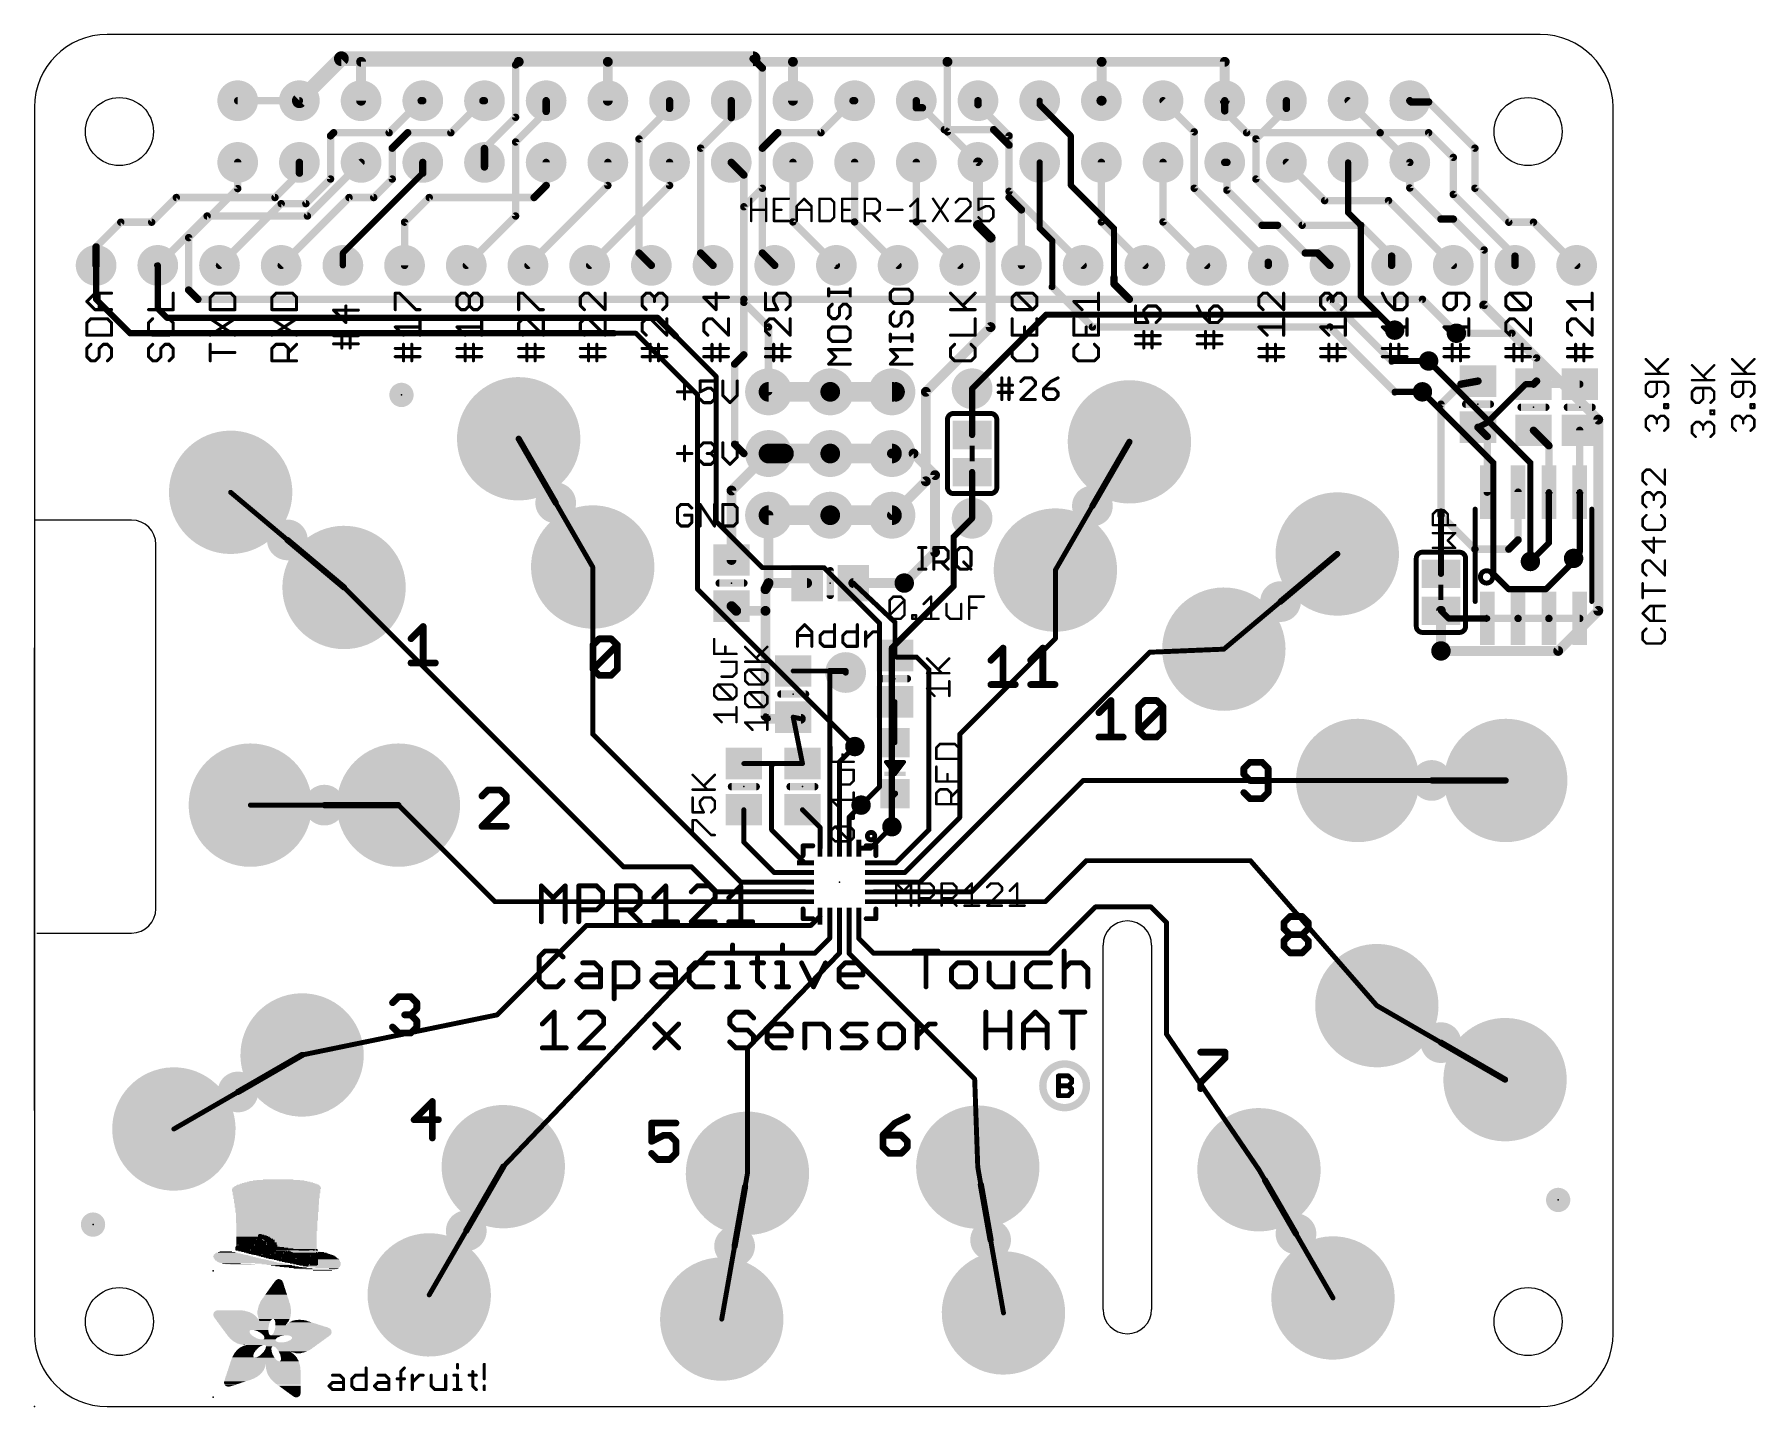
# Model space of a CAD drawing. Extents: x 0 to 70.9, y -1.3 to 55.2.
import ezdxf

# ---------------------------------------------------------------- set-up
doc = ezdxf.new("R2010")
doc.units = 0
for name, color, linetype in [('1', 12, 'CONTINUOUS'), ('16', 132, 'CONTINUOUS'), ('17', 110, 'CONTINUOUS'), ('18', 110, 'CONTINUOUS'), ('20', 40, 'CONTINUOUS'), ('21', 40, 'CONTINUOUS'), ('23', 40, 'CONTINUOUS'), ('27', 253, 'CONTINUOUS')]:
    doc.layers.add(name, color=color, linetype=linetype)

# ---------------------------------------------------------------- blocks, each defined once
blk = doc.blocks.new('ROUNDP')
at = {"const_width": 0.5}
blk.add_lwpolyline([(0, -0.25, 1), (0, 0.25, 1), (0, -0.25)], format="xyb", dxfattribs=at)
blk = doc.blocks.new('RECT')
blk.add_solid([(-0.5, -0.5), (0.5, -0.5), (-0.5, 0.5), (0.5, 0.5)])
blk = doc.blocks.new('PIE')
at = {"const_width": 0.5}
blk.add_lwpolyline([(0, -0.25, 1), (0, 0.25, 1), (0, -0.25)], format="xyb", dxfattribs=at)
blk = doc.blocks.new('ROUNDV')
at = {"const_width": 0.5}
blk.add_lwpolyline([(0, -0.25, 1), (0, 0.25, 1), (0, -0.25)], format="xyb", dxfattribs=at)

msp = doc.modelspace()

# ---------------------------------------------------------------- linework, layer by layer
at = {"layer": '1'}
for points, const_width in [([(10.91, 52.5), (12.639, 54.229)], 0.6096), ([(12.639, 54.229), (29.591, 54.229)], 0.6096), ([(29.972, 53.848), (29.591, 54.229)], 0.3048), ([(29.972, 48.895), (29.972, 53.848)], 0.3048), ([(17.145, 51.181), (18.464, 52.5)], 0.3048), ([(18.464, 52.5), (18.53, 52.5)], 0.3048), ([(28.69, 51.804), (28.69, 52.5)], 0.3048), ([(36.31, 52.209), (36.31, 52.5)], 0.3048), ([(41.39, 52.336), (41.39, 52.5)], 0.254), ([(42.672, 51.054), (41.39, 52.336)], 0.254), ([(49.01, 52.5), (49.01, 52.082)], 0.3048), ([(27.432, 50.546), (28.69, 51.804)], 0.3048), ([(36.564, 52.209), (36.31, 52.209)], 0.3048), ([(37.465, 51.308), (36.564, 52.209)], 0.3048), ([(49.01, 52.082), (49.911, 51.181)], 0.3048), ([(14.732, 50.546), (15.367, 51.181)], 0.3048), ([(15.367, 51.181), (17.145, 51.181)], 0.3048), ([(39.497, 51.308), (37.465, 51.308)], 0.3048), ([(40.132, 50.673), (39.497, 51.308)], 0.3048), ([(42.672, 49.022), (42.672, 51.054)], 0.254), ([(49.911, 51.181), (55.409, 51.181)], 0.3048), ([(55.409, 51.181), (56.63, 49.96)], 0.3048), ([(14.732, 49.276), (14.732, 50.546)], 0.3048), ([(27.432, 46.228), (27.432, 50.546)], 0.3048), ([(40.132, 48.514), (40.132, 50.673)], 0.3048), ([(9.906, 48.514), (10.91, 49.518)], 0.3048), ([(10.91, 49.518), (10.91, 49.96)], 0.3048), ([(11.242, 47.752), (13.45, 49.96)], 0.3048), ([(15.99, 49.518), (12.7, 46.228)], 0.254), ([(15.99, 49.518), (15.99, 49.96)], 0.3048), ([(21.07, 49.01), (21.07, 49.96)], 0.3048), ([(23.61, 49.01), (23.61, 49.96)], 0.3048), ([(26.15, 49.01), (26.15, 49.96)], 0.3048), ([(31.23, 47.51), (31.23, 49.96)], 0.3048), ([(33.77, 47.51), (33.77, 49.96)], 0.3048), ([(36.31, 47.51), (36.31, 49.96)], 0.3048), ([(38.85, 49.96), (38.85, 47.383)], 0.4064), ([(41.39, 47.256), (41.39, 49.96)], 0.254), ([(54.09, 47.891), (54.09, 49.96)], 0.254), ([(13.97, 48.514), (14.732, 49.276)], 0.3048), ([(20.32, 45.72), (23.61, 49.01)], 0.3048), ([(20.574, 48.514), (21.07, 49.01)], 0.3048), ([(22.86, 45.72), (26.15, 49.01)], 0.3048), ([(29.21, 48.133), (29.972, 48.895)], 0.3048), ([(44.45, 47.244), (42.672, 49.022)], 0.254), ([(4.826, 47.498), (5.842, 48.514)], 0.3048), ([(5.842, 48.514), (9.906, 48.514)], 0.3048), ([(10.16, 45.72), (12.954, 48.514)], 0.3048), ([(12.954, 48.514), (13.97, 48.514)], 0.3048), ([(15.24, 47.498), (16.256, 48.514)], 0.3048), ([(16.256, 48.514), (20.574, 48.514)], 0.3048), ([(29.21, 44.196), (29.21, 48.133)], 0.3048), ([(40.64, 48.006), (40.132, 48.514)], 0.3048), ([(2.54, 46.482), (3.556, 47.498)], 0.3048), ([(3.556, 47.498), (4.826, 47.498)], 0.3048), ([(5.08, 45.72), (7.112, 47.752)], 0.3048), ([(7.112, 47.752), (11.242, 47.752)], 0.3048), ([(15.24, 45.72), (15.24, 47.498)], 0.3048), ([(33.02, 45.72), (31.23, 47.51)], 0.3048), ([(35.56, 45.72), (33.77, 47.51)], 0.3048), ([(38.1, 45.72), (36.31, 47.51)], 0.3048), ([(38.85, 47.383), (39.37, 46.863)], 0.4064), ([(40.64, 45.72), (40.64, 48.006)], 0.3048), ([(54.61, 47.371), (54.09, 47.891)], 0.254), ([(54.61, 44.45), (54.61, 47.371)], 0.254), ([(39.37, 46.863), (39.37, 43.18)], 0.4064), ([(41.91, 46.736), (41.39, 47.256)], 0.254), ([(41.91, 44.831), (41.91, 46.736)], 0.254), ([(44.45, 45.212), (44.45, 47.244)], 0.254), ([(2.54, 45.72), (2.54, 46.482)], 0.3048), ([(12.7, 46.228), (12.7, 45.72)], 0.254), ([(27.94, 45.72), (27.432, 46.228)], 0.3048), ([(44.45, 44.958), (44.45, 45.212)], 0.3048), ([(43.561, 43.18), (41.91, 44.831)], 0.3048), ([(45.085, 44.323), (44.45, 44.958)], 0.3048), ([(30.226, 43.18), (29.21, 44.196)], 0.3048), ([(53.34, 44.323), (45.085, 44.323)], 0.3048), ([(55.88, 41.783), (53.34, 44.323)], 0.3048), ([(56.007, 43.053), (54.61, 44.45)], 0.254), ([(30.226, 40.513), (30.226, 43.18)], 0.3048), ([(39.37, 43.18), (36.703, 40.513)], 0.4064), ([(53.34, 43.18), (43.561, 43.18)], 0.3048), ([(56.007, 40.513), (53.34, 43.18)], 0.3048), ([(58.547, 42.926), (60.833, 42.926)], 0.3048), ([(60.833, 42.926), (61.849, 41.91)], 0.3048), ([(57.404, 41.783), (55.88, 41.783)], 0.254), ([(61.849, 41.91), (61.849, 40.955)], 0.3048), ([(59.436, 40.955), (58.735, 40.828)], 0.3048), ([(61.849, 40.955), (61.722, 40.828)], 0.3048), ([(36.703, 40.513), (36.703, 36.83)], 0.4064), ([(38.608, 40.64), (38.608, 38.735)], 0.254), ([(57.15, 40.513), (56.007, 40.513)], 0.254), ([(58.735, 40.828), (57.912, 40.005)], 0.3048), ([(59.817, 39.243), (61.402, 40.828)], 0.254), ([(61.402, 40.828), (61.722, 40.828)], 0.254), ([(63.627, 40.828), (61.722, 40.828)], 0.3048), ([(57.912, 40.005), (57.912, 35.56)], 0.3048), ([(59.817, 38.674), (59.436, 39.055)], 0.3048), ([(59.436, 39.055), (59.817, 39.243)], 0.254), ([(62.357, 38.293), (61.722, 38.928)], 0.3048), ([(63.627, 36.382), (63.627, 38.928)], 0.3048), ([(21.463, 35.941), (19.939, 38.5806)], 0.254), ([(43.561, 35.814), (45.085, 38.4536)], 0.254), ([(59.817, 36.382), (59.817, 38.674)], 0.3048), ([(62.357, 36.382), (62.357, 38.293)], 0.3048), ([(30.226, 37.973), (28.702, 36.449)], 0.4064), ([(36.703, 36.83), (35.306, 35.433)], 0.4064), ([(38.608, 37.211), (38.608, 35.306)], 0.254), ([(12.7489, 32.4578), (8.0791, 36.3762)], 0.2032), ([(28.702, 36.449), (28.702, 33.589)], 0.4064), ([(61.087, 34.417), (61.087, 36.382)], 0.3048), ([(62.357, 36.382), (62.357, 34.29)], 0.254), ([(63.627, 36.382), (63.627, 33.909)], 0.254), ([(22.987, 33.3014), (21.463, 35.941)], 0.2032), ([(30.226, 32.639), (30.226, 35.433)], 0.4064), ([(42.037, 33.1744), (43.561, 35.814)], 0.2032), ([(57.912, 35.56), (57.912, 35.433)], 0.3048), ([(57.912, 35.433), (59.309, 34.036)], 0.3048), ([(57.912, 33.02), (57.912, 35.56)], 0.254), ([(10.414, 34.417), (12.7489, 32.4578)], 0.254), ([(59.309, 34.036), (60.706, 34.036)], 0.3048), ([(60.706, 34.036), (61.087, 34.417)], 0.3048), ([(62.357, 34.29), (61.595, 33.528)], 0.254), ([(63.627, 33.909), (63.373, 33.655)], 0.254), ([(22.987, 26.416), (22.987, 33.3014)], 0.2032), ([(51.308, 31.877), (53.6429, 33.8362)], 0.254), ([(30.099, 32.385), (30.226, 32.639)], 0.4064), ([(30.226, 32.639), (31.816, 32.639)], 0.4064), ([(33.716, 32.639), (35.814, 32.639)], 0.4064), ([(35.433, 31.022), (33.716, 32.639)], 0.2032), ([(42.037, 30.353), (42.037, 33.1744)], 0.2032), ([(24.2517, 20.955), (12.7489, 32.4578)], 0.2032), ([(28.702, 31.689), (28.895, 31.496)], 0.4064), ([(30.099, 31.496), (30.099, 32.385)], 0.4064), ([(48.9731, 29.9178), (51.308, 31.877)], 0.2032), ([(28.895, 31.496), (30.099, 31.496)], 0.4064), ([(30.099, 27.178), (30.099, 31.496)], 0.4064), ([(57.912, 31.496), (57.912, 29.845)], 0.4064), ([(57.912, 31.496), (58.226, 31.182)], 0.254), ([(58.226, 31.182), (59.817, 31.182)], 0.254), ([(61.087, 31.182), (59.817, 31.182)], 0.3048), ([(62.357, 31.182), (61.087, 31.182)], 0.3048), ([(62.357, 31.182), (63.627, 31.182)], 0.3048), ([(35.433, 29.652), (35.433, 31.022)], 0.2032), ([(36.449, 20.32), (45.9198, 29.7908)], 0.2032), ([(38.1, 26.416), (42.037, 30.353)], 0.2032), ([(45.9198, 29.7908), (48.9731, 29.9178)], 0.2032), ([(31.242, 29.017), (32.747, 29.017)], 0.2032), ([(32.747, 29.017), (33.401, 29.017)], 0.254), ([(32.747, 29.017), (32.747, 21.72)], 0.2032), ([(33.401, 29.017), (33.401, 28.956)], 0.254), ([(35.499, 29.591), (35.433, 29.652)], 0.2032), ([(36.322, 29.591), (35.499, 29.591)], 0.2032), ([(36.83, 29.083), (36.322, 29.591)], 0.2032), ([(36.83, 22.479), (36.83, 29.083)], 0.2032), ([(35.433, 27.752), (35.433, 26.069)], 0.2032), ([(30.226, 27.051), (30.099, 27.178)], 0.2032), ([(31.557, 27.051), (30.226, 27.051)], 0.4064), ([(31.242, 27.117), (31.623, 25.207)], 0.2032), ([(31.242, 27.117), (31.557, 27.051)], 0.2032), ([(29.083, 20.32), (22.987, 26.416)], 0.2032), ([(38.1, 22.987), (38.1, 26.416)], 0.2032), ([(33.147, 25.273), (33.782, 25.908)], 0.2032), ([(29.21, 25.207), (30.4459, 25.207)], 0.2032), ([(30.4459, 25.207), (30.353, 25.1141)], 0.2032), ([(30.353, 25.1141), (30.353, 22.479)], 0.2032), ([(30.4459, 25.207), (31.623, 25.207)], 0.2032), ([(33.147, 21.72), (33.147, 25.273)], 0.2032), ([(35.433, 23.969), (35.306, 23.842)], 0.254), ([(38.589, 19.92), (43.18, 24.511)], 0.2032), ([(43.18, 24.511), (54.483, 24.511)], 0.2032), ([(54.483, 24.511), (57.531, 24.511)], 0.2032), ([(57.531, 24.511), (60.579, 24.511)], 0.254), ([(8.89, 23.495), (11.938, 23.495)], 0.2032), ([(11.938, 23.495), (14.986, 23.495)], 0.254), ([(18.961, 19.52), (14.986, 23.495)], 0.2032), ([(29.21, 21.971), (29.21, 23.307)], 0.2032), ([(31.623, 23.307), (32.347, 22.583)], 0.2032), ([(33.547, 23.006), (34.036, 23.495)], 0.2032), ([(35.306, 23.842), (35.306, 22.606)], 0.254), ([(32.347, 22.583), (32.347, 21.72)], 0.2032), ([(33.547, 21.72), (33.547, 23.006)], 0.2032), ([(34.42, 21.72), (35.306, 22.606)], 0.2032), ([(35.833, 20.72), (38.1, 22.987)], 0.2032), ([(30.461, 20.72), (29.21, 21.971)], 0.2032), ([(30.353, 22.479), (31.712, 21.12)], 0.2032), ([(35.471, 21.12), (36.83, 22.479)], 0.2032), ([(33.947, 21.72), (34.42, 21.72)], 0.2032), ([(41.618, 19.52), (43.307, 21.209)], 0.2032), ([(43.307, 21.209), (50.0654, 21.209)], 0.2032), ([(50.0654, 21.209), (55.2724, 15.24)], 0.2032), ([(27.051, 20.955), (24.2517, 20.955)], 0.2032), ([(28.086, 19.92), (27.051, 20.955)], 0.2032), ([(31.747, 20.72), (30.461, 20.72)], 0.2032), ([(31.712, 21.12), (31.747, 21.12)], 0.2032), ([(34.547, 21.12), (35.471, 21.12)], 0.2032), ([(34.547, 20.72), (35.833, 20.72)], 0.2032), ([(31.747, 19.92), (28.086, 19.92)], 0.2032), ([(31.747, 20.32), (29.083, 20.32)], 0.2032), ([(34.547, 20.32), (36.449, 20.32)], 0.2032), ([(34.547, 19.92), (38.589, 19.92)], 0.2032), ([(31.747, 19.52), (18.961, 19.52)], 0.2032), ([(34.547, 19.52), (41.618, 19.52)], 0.2032), ([(41.783, 17.399), (43.688, 19.304)], 0.2032), ([(43.688, 19.304), (45.974, 19.304)], 0.2032), ([(45.974, 19.304), (46.609, 18.669)], 0.2032), ([(22.733, 18.542), (19.05, 14.859)], 0.2032), ([(31.969, 18.542), (22.733, 18.542)], 0.2032), ([(32.347, 18.92), (31.969, 18.542)], 0.2032), ([(32.747, 18.92), (32.747, 18.015)], 0.2032), ([(33.147, 18.92), (33.147, 17.399)], 0.2032), ([(33.547, 18.92), (33.547, 17.38)], 0.2032), ([(33.947, 18.92), (33.947, 17.996)], 0.2032), ([(46.609, 18.669), (46.609, 14.0696)], 0.2032), ([(32.747, 18.015), (32.131, 17.399)], 0.2032), ([(33.947, 17.996), (34.544, 17.399)], 0.2032), ([(27.7134, 17.399), (19.304, 8.6086)], 0.2032), ([(32.131, 17.399), (27.7134, 17.399)], 0.2032), ([(33.147, 17.399), (29.3583, 13.4833)], 0.2032), ([(33.547, 17.38), (38.7137, 12.2133)], 0.2032), ([(34.544, 17.399), (41.783, 17.399)], 0.2032), ([(19.05, 14.859), (11.0216, 13.208)], 0.2032), ([(55.2724, 15.24), (60.5516, 12.192)], 0.2032), ([(29.3583, 13.4833), (29.3583, 8.3357)], 0.2032), ([(46.609, 14.0696), (50.419, 8.4816)], 0.2032), ([(57.912, 13.716), (60.5516, 12.192)], 0.254), ([(8.382, 11.684), (11.0216, 13.208)], 0.254), ([(38.7137, 12.2133), (38.8407, 8.5897)], 0.2032), ([(8.382, 11.684), (5.7424, 10.16)], 0.2032), ([(17.78, 5.969), (19.304, 8.6086)], 0.254), ([(38.8407, 8.5897), (38.9676, 7.8702)], 0.2032), ([(50.419, 8.4816), (50.6674, 8.0514)], 0.2032), ([(28.829, 5.334), (29.2608, 7.7828)], 0.254), ([(29.3583, 8.3357), (29.2608, 7.7828)], 0.2032), ([(39.37, 5.588), (38.9676, 7.8702)], 0.254), ([(38.9676, 7.8702), (39.8993, 2.5863)], 0.2032), ([(51.943, 5.842), (50.6674, 8.0514)], 0.254), ([(17.78, 5.969), (16.256, 3.3294)], 0.2032), ([(51.943, 5.842), (53.467, 3.2024)], 0.2032), ([(28.829, 5.334), (28.2997, 2.3323)], 0.2032)]:
    msp.add_lwpolyline(points, dxfattribs=dict(at, const_width=const_width))
for points, const_width in [([(12.639, 54.3814, 1), (12.639, 54.0766)], 0.3048), ([(12.7468, 54.1212, 1), (12.5312, 54.3368)], 0.3048), ([(29.591, 54.0766, 1), (29.591, 54.3814)], 0.3048), ([(29.6449, 54.2829, 1), (29.5371, 54.1751)], 0.1524), ([(30.0482, 53.848, 1), (29.8958, 53.848)], 0.1524), ([(29.9181, 53.7941, 1), (30.0259, 53.9019)], 0.1524), ([(10.8022, 52.6078, 1), (11.0178, 52.3922)], 0.3048), ([(18.464, 52.5762, 1), (18.464, 52.4238)], 0.1524), ([(18.5179, 52.4461, 1), (18.4101, 52.5539)], 0.1524), ([(18.53, 52.4238, 1), (18.53, 52.5762)], 0.1524), ([(28.7662, 52.5, 1), (28.6138, 52.5)], 0.1524), ([(36.3862, 52.5, 1), (36.2338, 52.5)], 0.1524), ([(41.4535, 52.5, 1), (41.3265, 52.5)], 0.127), ([(41.4349, 52.3809, 1), (41.3451, 52.2911)], 0.127), ([(49.0862, 52.5, 1), (48.9338, 52.5)], 0.1524), ([(28.6138, 51.804, 1), (28.7662, 51.804)], 0.1524), ([(28.7439, 51.7501, 1), (28.6361, 51.8579)], 0.1524), ([(36.31, 52.2852, 1), (36.31, 52.1328)], 0.1524), ([(36.2338, 52.209, 1), (36.3862, 52.209)], 0.1524), ([(36.6179, 52.2629, 1), (36.5101, 52.1551)], 0.1524), ([(36.564, 52.1328, 1), (36.564, 52.2852)], 0.1524), ([(41.3265, 52.336, 1), (41.4535, 52.336)], 0.127), ([(49.0639, 52.1359, 1), (48.9561, 52.0281)], 0.1524), ([(48.9338, 52.082, 1), (49.0862, 52.082)], 0.1524), ([(15.367, 51.2572, 1), (15.367, 51.1048)], 0.1524), ([(15.4209, 51.1271, 1), (15.3131, 51.2349)], 0.1524), ([(17.0911, 51.2349, 1), (17.1989, 51.1271)], 0.1524), ([(17.145, 51.1048, 1), (17.145, 51.2572)], 0.1524), ([(37.465, 51.3842, 1), (37.465, 51.2318)], 0.1524), ([(37.4111, 51.2541, 1), (37.5189, 51.3619)], 0.1524), ([(39.5509, 51.3619, 1), (39.4431, 51.2541)], 0.1524), ([(39.497, 51.2318, 1), (39.497, 51.3842)], 0.1524), ([(42.7355, 51.054, 1), (42.6085, 51.054)], 0.127), ([(42.6271, 51.0091, 1), (42.7169, 51.0989)], 0.127), ([(49.911, 51.2572, 1), (49.911, 51.1048)], 0.1524), ([(49.8571, 51.1271, 1), (49.9649, 51.2349)], 0.1524), ([(55.4629, 51.2349, 1), (55.3551, 51.1271)], 0.1524), ([(55.409, 51.1048, 1), (55.409, 51.2572)], 0.1524), ([(14.8082, 50.546, 1), (14.6558, 50.546)], 0.1524), ([(14.6781, 50.5999, 1), (14.7859, 50.4921)], 0.1524), ([(27.5082, 50.546, 1), (27.3558, 50.546)], 0.1524), ([(27.3781, 50.5999, 1), (27.4859, 50.4921)], 0.1524), ([(40.2082, 50.673, 1), (40.0558, 50.673)], 0.1524), ([(40.0781, 50.6191, 1), (40.1859, 50.7269)], 0.1524), ([(10.9862, 49.96, 1), (10.8338, 49.96)], 0.1524), ([(10.9639, 49.4641, 1), (10.8561, 49.5719)], 0.1524), ([(13.5039, 49.9061, 1), (13.3961, 50.0139)], 0.1524), ([(16.0662, 49.96, 1), (15.9138, 49.96)], 0.1524), ([(16.0349, 49.4731, 1), (15.9451, 49.5629)], 0.127), ([(21.1462, 49.96, 1), (20.9938, 49.96)], 0.1524), ([(23.6862, 49.96, 1), (23.5338, 49.96)], 0.1524), ([(26.2262, 49.96, 1), (26.0738, 49.96)], 0.1524), ([(31.3062, 49.96, 1), (31.1538, 49.96)], 0.1524), ([(33.8462, 49.96, 1), (33.6938, 49.96)], 0.1524), ([(36.3862, 49.96, 1), (36.2338, 49.96)], 0.1524), ([(38.9516, 49.96, 1), (38.7484, 49.96)], 0.2032), ([(41.4535, 49.96, 1), (41.3265, 49.96)], 0.127), ([(54.1535, 49.96, 1), (54.0265, 49.96)], 0.127), ([(56.5761, 49.9061, 1), (56.6839, 50.0139)], 0.1524), ([(10.8338, 49.518, 1), (10.9862, 49.518)], 0.1524), ([(14.6558, 49.276, 1), (14.8082, 49.276)], 0.1524), ([(14.7859, 49.2221, 1), (14.6781, 49.3299)], 0.1524), ([(15.9138, 49.518, 1), (16.0662, 49.518)], 0.1524), ([(20.9938, 49.01, 1), (21.1462, 49.01)], 0.1524), ([(21.1239, 48.9561, 1), (21.0161, 49.0639)], 0.1524), ([(23.5338, 49.01, 1), (23.6862, 49.01)], 0.1524), ([(23.6639, 48.9561, 1), (23.5561, 49.0639)], 0.1524), ([(26.0738, 49.01, 1), (26.2262, 49.01)], 0.1524), ([(26.2039, 48.9561, 1), (26.0961, 49.0639)], 0.1524), ([(29.8958, 48.895, 1), (30.0482, 48.895)], 0.1524), ([(30.0259, 48.8411, 1), (29.9181, 48.9489)], 0.1524), ([(42.7169, 49.0669, 1), (42.6271, 48.9771)], 0.127), ([(42.6085, 49.022, 1), (42.7355, 49.022)], 0.127), ([(5.842, 48.5902, 1), (5.842, 48.4378)], 0.1524), ([(5.8959, 48.4601, 1), (5.7881, 48.5679)], 0.1524), ([(9.8521, 48.5679, 1), (9.9599, 48.4601)], 0.1524), ([(9.906, 48.4378, 1), (9.906, 48.5902)], 0.1524), ([(12.954, 48.5902, 1), (12.954, 48.4378)], 0.1524), ([(13.0079, 48.4601, 1), (12.9001, 48.5679)], 0.1524), ([(13.9161, 48.5679, 1), (14.0239, 48.4601)], 0.1524), ([(13.97, 48.4378, 1), (13.97, 48.5902)], 0.1524), ([(16.256, 48.5902, 1), (16.256, 48.4378)], 0.1524), ([(16.3099, 48.4601, 1), (16.2021, 48.5679)], 0.1524), ([(20.5201, 48.5679, 1), (20.6279, 48.4601)], 0.1524), ([(20.574, 48.4378, 1), (20.574, 48.5902)], 0.1524), ([(29.2862, 48.133, 1), (29.1338, 48.133)], 0.1524), ([(29.1561, 48.1869, 1), (29.2639, 48.0791)], 0.1524), ([(40.1859, 48.5679, 1), (40.0781, 48.4601)], 0.1524), ([(40.0558, 48.514, 1), (40.2082, 48.514)], 0.1524), ([(3.556, 47.5742, 1), (3.556, 47.4218)], 0.1524), ([(3.6099, 47.4441, 1), (3.5021, 47.5519)], 0.1524), ([(4.7721, 47.5519, 1), (4.8799, 47.4441)], 0.1524), ([(4.826, 47.4218, 1), (4.826, 47.5742)], 0.1524), ([(7.112, 47.8282, 1), (7.112, 47.6758)], 0.1524), ([(7.1659, 47.6981, 1), (7.0581, 47.8059)], 0.1524), ([(11.1881, 47.8059, 1), (11.2959, 47.6981)], 0.1524), ([(11.242, 47.6758, 1), (11.242, 47.8282)], 0.1524), ([(15.3162, 47.498, 1), (15.1638, 47.498)], 0.1524), ([(15.1861, 47.5519, 1), (15.2939, 47.4441)], 0.1524), ([(31.2839, 47.5639, 1), (31.1761, 47.4561)], 0.1524), ([(31.1538, 47.51, 1), (31.3062, 47.51)], 0.1524), ([(33.8239, 47.5639, 1), (33.7161, 47.4561)], 0.1524), ([(33.6938, 47.51, 1), (33.8462, 47.51)], 0.1524), ([(36.3639, 47.5639, 1), (36.2561, 47.4561)], 0.1524), ([(36.2338, 47.51, 1), (36.3862, 47.51)], 0.1524), ([(38.7484, 47.383, 1), (38.9516, 47.383)], 0.2032), ([(38.9218, 47.4548, 1), (38.7782, 47.3112)], 0.2032), ([(40.7162, 48.006, 1), (40.5638, 48.006)], 0.1524), ([(40.5861, 47.9521, 1), (40.6939, 48.0599)], 0.1524), ([(54.1349, 47.9359, 1), (54.0451, 47.8461)], 0.127), ([(54.0265, 47.891, 1), (54.1535, 47.891)], 0.127), ([(54.6735, 47.371, 1), (54.5465, 47.371)], 0.127), ([(39.4716, 46.863, 1), (39.2684, 46.863)], 0.2032), ([(39.2982, 46.7912, 1), (39.4418, 46.9348)], 0.2032), ([(41.4349, 47.3009, 1), (41.3451, 47.2111)], 0.127), ([(41.3265, 47.256, 1), (41.4535, 47.256)], 0.127), ([(41.9735, 46.736, 1), (41.8465, 46.736)], 0.127), ([(41.8651, 46.6911, 1), (41.9549, 46.7809)], 0.127), ([(44.5135, 47.244, 1), (44.3865, 47.244)], 0.127), ([(44.4051, 47.1991, 1), (44.4949, 47.2889)], 0.127), ([(54.5651, 47.3261, 1), (54.6549, 47.4159)], 0.127), ([(2.6162, 46.482, 1), (2.4638, 46.482)], 0.1524), ([(2.4861, 46.5359, 1), (2.5939, 46.4281)], 0.1524), ([(12.7635, 46.228, 1), (12.6365, 46.228)], 0.127), ([(12.6551, 46.2729, 1), (12.7449, 46.1831)], 0.127), ([(27.4859, 46.2819, 1), (27.3781, 46.1741)], 0.1524), ([(27.3558, 46.228, 1), (27.5082, 46.228)], 0.1524), ([(2.4638, 45.72, 1), (2.6162, 45.72)], 0.1524), ([(5.0261, 45.7739, 1), (5.1339, 45.6661)], 0.1524), ([(10.1061, 45.7739, 1), (10.2139, 45.6661)], 0.1524), ([(12.6365, 45.72, 1), (12.7635, 45.72)], 0.127), ([(15.1638, 45.72, 1), (15.3162, 45.72)], 0.1524), ([(20.2661, 45.7739, 1), (20.3739, 45.6661)], 0.1524), ([(22.8061, 45.7739, 1), (22.9139, 45.6661)], 0.1524), ([(27.8861, 45.6661, 1), (27.9939, 45.7739)], 0.1524), ([(32.9661, 45.6661, 1), (33.0739, 45.7739)], 0.1524), ([(35.5061, 45.6661, 1), (35.6139, 45.7739)], 0.1524), ([(38.0461, 45.6661, 1), (38.1539, 45.7739)], 0.1524), ([(40.5638, 45.72, 1), (40.7162, 45.72)], 0.1524), ([(44.5262, 45.212, 1), (44.3738, 45.212)], 0.1524), ([(41.9639, 44.8849, 1), (41.8561, 44.7771)], 0.1524), ([(41.8465, 44.831, 1), (41.9735, 44.831)], 0.127), ([(44.5039, 45.0119, 1), (44.3961, 44.9041)], 0.1524), ([(44.3738, 44.958, 1), (44.5262, 44.958)], 0.1524), ([(44.3865, 45.212, 1), (44.5135, 45.212)], 0.127), ([(29.2639, 44.2499, 1), (29.1561, 44.1421)], 0.1524), ([(29.1338, 44.196, 1), (29.2862, 44.196)], 0.1524), ([(45.085, 44.3992, 1), (45.085, 44.2468)], 0.1524), ([(45.0311, 44.2691, 1), (45.1389, 44.3769)], 0.1524), ([(53.3939, 44.3769, 1), (53.2861, 44.2691)], 0.1524), ([(53.34, 44.2468, 1), (53.34, 44.3992)], 0.1524), ([(54.6549, 44.4949, 1), (54.5651, 44.4051)], 0.127), ([(54.5465, 44.45, 1), (54.6735, 44.45)], 0.127), ([(30.3022, 43.18, 1), (30.1498, 43.18)], 0.1524), ([(30.1721, 43.1261, 1), (30.2799, 43.2339)], 0.1524), ([(39.2684, 43.18, 1), (39.4716, 43.18)], 0.2032), ([(39.4418, 43.1082, 1), (39.2982, 43.2518)], 0.2032), ([(43.561, 43.2562, 1), (43.561, 43.1038)], 0.1524), ([(43.5071, 43.1261, 1), (43.6149, 43.2339)], 0.1524), ([(53.3939, 43.2339, 1), (53.2861, 43.1261)], 0.1524), ([(53.34, 43.1038, 1), (53.34, 43.2562)], 0.1524), ([(55.9621, 43.0081, 1), (56.0519, 43.0979)], 0.127), ([(58.547, 43.0022, 1), (58.547, 42.8498)], 0.1524), ([(60.8869, 42.9799, 1), (60.7791, 42.8721)], 0.1524), ([(60.833, 42.8498, 1), (60.833, 43.0022)], 0.1524), ([(55.8261, 41.7291, 1), (55.9339, 41.8369)], 0.1524), ([(55.88, 41.8465, 1), (55.88, 41.7195)], 0.127), ([(57.404, 41.7195, 1), (57.404, 41.8465)], 0.127), ([(61.9252, 41.91, 1), (61.7728, 41.91)], 0.1524), ([(61.7951, 41.8561, 1), (61.9029, 41.9639)], 0.1524), ([(59.4496, 40.88, 1), (59.4224, 41.03)], 0.1524), ([(61.9029, 40.9011, 1), (61.7951, 41.0089)], 0.1524), ([(30.1498, 40.513, 1), (30.3022, 40.513)], 0.1524), ([(36.8046, 40.513, 1), (36.6014, 40.513)], 0.2032), ([(36.6312, 40.5848, 1), (36.7748, 40.4412)], 0.2032), ([(38.6715, 40.64, 1), (38.5445, 40.64)], 0.127), ([(55.9531, 40.4591, 1), (56.0609, 40.5669)], 0.1524), ([(56.007, 40.5765, 1), (56.007, 40.4495)], 0.127), ([(57.15, 40.4495, 1), (57.15, 40.5765)], 0.127), ([(58.7214, 40.903, 1), (58.7486, 40.753)], 0.1524), ([(58.7889, 40.7741, 1), (58.6811, 40.8819)], 0.1524), ([(61.402, 40.8915, 1), (61.402, 40.7645)], 0.127), ([(61.4469, 40.7831, 1), (61.3571, 40.8729)], 0.127), ([(61.722, 40.9042, 1), (61.722, 40.7518)], 0.1524), ([(61.6681, 40.8819, 1), (61.7759, 40.7741)], 0.1524), ([(61.722, 40.7645, 1), (61.722, 40.8915)], 0.127), ([(61.7728, 40.955, 1), (61.9252, 40.955)], 0.1524), ([(63.627, 40.7518, 1), (63.627, 40.9042)], 0.1524), ([(57.9882, 40.005, 1), (57.8358, 40.005)], 0.1524), ([(57.8581, 40.0589, 1), (57.9659, 39.9511)], 0.1524), ([(59.4899, 39.1089, 1), (59.3821, 39.0011)], 0.1524), ([(59.4079, 39.1119, 1), (59.4641, 38.9981)], 0.127), ([(59.7721, 39.2879, 1), (59.8619, 39.1981)], 0.127), ([(59.8451, 39.1861, 1), (59.7889, 39.2999)], 0.127), ([(61.7759, 38.9819, 1), (61.6681, 38.8741)], 0.1524), ([(63.7032, 38.928, 1), (63.5508, 38.928)], 0.1524), ([(19.994, 38.6124, 1), (19.884, 38.5489)], 0.127), ([(38.5445, 38.735, 1), (38.6715, 38.735)], 0.127), ([(45.14, 38.4219, 1), (45.03, 38.4854)], 0.127), ([(59.8932, 38.674, 1), (59.7408, 38.674)], 0.1524), ([(59.7631, 38.6201, 1), (59.8709, 38.7279)], 0.1524), ([(62.4332, 38.293, 1), (62.2808, 38.293)], 0.1524), ([(62.3031, 38.2391, 1), (62.4109, 38.3469)], 0.1524), ([(30.2978, 37.9012, 1), (30.1542, 38.0448)], 0.2032), ([(36.6014, 36.83, 1), (36.8046, 36.83)], 0.2032), ([(36.7748, 36.7582, 1), (36.6312, 36.9018)], 0.2032), ([(38.6715, 37.211, 1), (38.5445, 37.211)], 0.127), ([(8.1117, 36.4151, 1), (8.0464, 36.3373)], 0.1016), ([(28.8036, 36.449, 1), (28.6004, 36.449)], 0.2032), ([(28.6302, 36.5208, 1), (28.7738, 36.3772)], 0.2032), ([(59.7408, 36.382, 1), (59.8932, 36.382)], 0.1524), ([(61.1632, 36.382, 1), (61.0108, 36.382)], 0.1524), ([(62.2808, 36.382, 1), (62.4332, 36.382)], 0.1524), ([(62.4205, 36.382, 1), (62.2935, 36.382)], 0.127), ([(63.5508, 36.382, 1), (63.7032, 36.382)], 0.1524), ([(63.6905, 36.382, 1), (63.5635, 36.382)], 0.127), ([(21.408, 35.9092, 1), (21.518, 35.9728)], 0.127), ([(21.507, 35.9664, 1), (21.419, 35.9156)], 0.1016), ([(30.3276, 35.433, 1), (30.1244, 35.433)], 0.2032), ([(35.2342, 35.5048, 1), (35.3778, 35.3612)], 0.2032), ([(43.506, 35.8458, 1), (43.616, 35.7822)], 0.127), ([(43.605, 35.7886, 1), (43.517, 35.8394)], 0.1016), ([(57.9882, 35.56, 1), (57.8358, 35.56)], 0.1524), ([(57.8358, 35.56, 1), (57.9882, 35.56)], 0.1524), ([(57.9659, 35.4869, 1), (57.8581, 35.3791)], 0.1524), ([(57.8358, 35.433, 1), (57.9882, 35.433)], 0.1524), ([(57.9755, 35.56, 1), (57.8485, 35.56)], 0.127), ([(38.5445, 35.306, 1), (38.6715, 35.306)], 0.127), ([(10.4548, 34.4656, 1), (10.3732, 34.3684)], 0.127), ([(59.309, 34.1122, 1), (59.309, 33.9598)], 0.1524), ([(59.2551, 33.9821, 1), (59.3629, 34.0899)], 0.1524), ([(60.6521, 34.0899, 1), (60.7599, 33.9821)], 0.1524), ([(60.706, 33.9598, 1), (60.706, 34.1122)], 0.1524), ([(61.0108, 34.417, 1), (61.1632, 34.417)], 0.1524), ([(61.1409, 34.3631, 1), (61.0331, 34.4709)], 0.1524), ([(62.2935, 34.29, 1), (62.4205, 34.29)], 0.127), ([(62.4019, 34.2451, 1), (62.3121, 34.3349)], 0.127), ([(63.6719, 33.8641, 1), (63.5821, 33.9539)], 0.127), ([(23.0378, 33.3014, 1), (22.9362, 33.3014)], 0.1016), ([(22.943, 33.276, 1), (23.031, 33.3268)], 0.1016), ([(28.6004, 33.589, 1), (28.8036, 33.589)], 0.2032), ([(53.6837, 33.7876, 1), (53.6021, 33.8849)], 0.127), ([(61.5501, 33.5729, 1), (61.6399, 33.4831)], 0.127), ([(63.3281, 33.6999, 1), (63.4179, 33.6101)], 0.127), ([(63.5635, 33.909, 1), (63.6905, 33.909)], 0.127), ([(30.226, 32.7406, 1), (30.226, 32.5374)], 0.2032), ([(30.1244, 32.639, 1), (30.3276, 32.639)], 0.2032), ([(30.3169, 32.5936, 1), (30.1351, 32.6844)], 0.2032), ([(31.816, 32.5374, 1), (31.816, 32.7406)], 0.2032), ([(33.716, 32.7406, 1), (33.716, 32.5374)], 0.2032), ([(33.7508, 32.676, 1), (33.6812, 32.602)], 0.1016), ([(35.814, 32.5374, 1), (35.814, 32.7406)], 0.2032), ([(42.0878, 33.1744, 1), (41.9862, 33.1744)], 0.1016), ([(41.993, 33.1998, 1), (42.081, 33.149)], 0.1016), ([(57.8485, 33.02, 1), (57.9755, 33.02)], 0.127), ([(12.7081, 32.4091, 1), (12.7897, 32.5064)], 0.127), ([(12.7848, 32.4937, 1), (12.713, 32.4219)], 0.1016), ([(12.7162, 32.4189, 1), (12.7816, 32.4967)], 0.1016), ([(28.7738, 31.7608, 1), (28.6302, 31.6172)], 0.2032), ([(30.2006, 32.385, 1), (29.9974, 32.385)], 0.2032), ([(30.0081, 32.4304, 1), (30.1899, 32.3396)], 0.2032), ([(51.2672, 31.9256, 1), (51.3488, 31.8284)], 0.127), ([(51.3407, 31.8381, 1), (51.2753, 31.9159)], 0.1016), ([(28.895, 31.5976, 1), (28.895, 31.3944)], 0.2032), ([(28.8232, 31.4242, 1), (28.9668, 31.5678)], 0.2032), ([(30.2006, 31.496, 1), (29.9974, 31.496)], 0.2032), ([(29.9974, 31.496, 1), (30.2006, 31.496)], 0.2032), ([(30.099, 31.3944, 1), (30.099, 31.5976)], 0.2032), ([(58.0136, 31.496, 1), (57.8104, 31.496)], 0.2032), ([(57.9569, 31.5409, 1), (57.8671, 31.4511)], 0.127), ([(58.226, 31.2455, 1), (58.226, 31.1185)], 0.127), ([(58.1811, 31.1371, 1), (58.2709, 31.2269)], 0.127), ([(59.817, 31.2582, 1), (59.817, 31.1058)], 0.1524), ([(59.817, 31.1185, 1), (59.817, 31.2455)], 0.127), ([(61.087, 31.2582, 1), (61.087, 31.1058)], 0.1524), ([(61.087, 31.1058, 1), (61.087, 31.2582)], 0.1524), ([(62.357, 31.2582, 1), (62.357, 31.1058)], 0.1524), ([(62.357, 31.1058, 1), (62.357, 31.2582)], 0.1524), ([(63.627, 31.1058, 1), (63.627, 31.2582)], 0.1524), ([(35.4838, 31.022, 1), (35.3822, 31.022)], 0.1016), ([(35.3982, 30.985, 1), (35.4678, 31.059)], 0.1016), ([(41.9862, 30.353, 1), (42.0878, 30.353)], 0.1016), ([(42.0729, 30.3171, 1), (42.0011, 30.3889)], 0.1016), ([(45.9177, 29.8415, 1), (45.9219, 29.74)], 0.1016), ([(45.9557, 29.7549, 1), (45.8839, 29.8267)], 0.1016), ([(48.9404, 29.9567, 1), (49.0057, 29.8789)], 0.1016), ([(48.9752, 29.867, 1), (48.971, 29.9685)], 0.1016), ([(57.8104, 29.845, 1), (58.0136, 29.845)], 0.2032), ([(31.242, 29.0678, 1), (31.242, 28.9662)], 0.1016), ([(32.747, 29.0805, 1), (32.747, 28.9535)], 0.127), ([(32.7978, 29.017, 1), (32.6962, 29.017)], 0.1016), ([(32.747, 28.9662, 1), (32.747, 29.0678)], 0.1016), ([(33.4645, 29.017, 1), (33.3375, 29.017)], 0.127), ([(33.401, 28.9535, 1), (33.401, 29.0805)], 0.127), ([(35.4675, 29.6893, 1), (35.3985, 29.6147)], 0.1016), ([(35.3822, 29.652, 1), (35.4838, 29.652)], 0.1016), ([(35.499, 29.6418, 1), (35.499, 29.5402)], 0.1016), ([(35.4645, 29.5537, 1), (35.5335, 29.6283)], 0.1016), ([(36.3579, 29.6269, 1), (36.2861, 29.5551)], 0.1016), ([(36.322, 29.5402, 1), (36.322, 29.6418)], 0.1016), ([(36.8808, 29.083, 1), (36.7792, 29.083)], 0.1016), ([(36.7941, 29.0471, 1), (36.8659, 29.1189)], 0.1016), ([(33.3375, 28.956, 1), (33.4645, 28.956)], 0.127), ([(35.4838, 27.752, 1), (35.3822, 27.752)], 0.1016), ([(29.9974, 27.178, 1), (30.2006, 27.178)], 0.2032), ([(30.1349, 27.2139, 1), (30.0631, 27.1421)], 0.1016), ([(30.226, 27.1526, 1), (30.226, 26.9494)], 0.2032), ([(30.1901, 27.0151, 1), (30.2619, 27.0869)], 0.1016), ([(31.2918, 27.1269, 1), (31.1922, 27.1071)], 0.1016), ([(31.2524, 27.1667, 1), (31.2316, 27.0673)], 0.1016), ([(31.557, 26.9494, 1), (31.557, 27.1526)], 0.2032), ([(31.5466, 27.0013, 1), (31.5674, 27.1007)], 0.1016), ([(23.0229, 26.4519, 1), (22.9511, 26.3801)], 0.1016), ([(22.9362, 26.416, 1), (23.0378, 26.416)], 0.1016), ([(38.1508, 26.416, 1), (38.0492, 26.416)], 0.1016), ([(38.0641, 26.4519, 1), (38.1359, 26.3801)], 0.1016), ([(33.8179, 25.8721, 1), (33.7461, 25.9439)], 0.1016), ([(35.3822, 26.069, 1), (35.4838, 26.069)], 0.1016), ([(29.21, 25.2578, 1), (29.21, 25.1562)], 0.1016), ([(30.4038, 25.1141, 1), (30.3022, 25.1141)], 0.1016), ([(30.3171, 25.15, 1), (30.3889, 25.0782)], 0.1016), ([(30.4459, 25.2578, 1), (30.4459, 25.1562)], 0.1016), ([(30.4818, 25.1711, 1), (30.41, 25.2429)], 0.1016), ([(30.4459, 25.1562, 1), (30.4459, 25.2578)], 0.1016), ([(31.5732, 25.1971, 1), (31.6728, 25.2169)], 0.1016), ([(31.623, 25.1562, 1), (31.623, 25.2578)], 0.1016), ([(33.1978, 25.273, 1), (33.0962, 25.273)], 0.1016), ([(33.1111, 25.3089, 1), (33.1829, 25.2371)], 0.1016), ([(35.4779, 23.9241, 1), (35.3881, 24.0139)], 0.127), ([(43.18, 24.5618, 1), (43.18, 24.4602)], 0.1016), ([(43.2159, 24.4751, 1), (43.1441, 24.5469)], 0.1016), ([(54.483, 24.5618, 1), (54.483, 24.4602)], 0.1016), ([(54.483, 24.4602, 1), (54.483, 24.5618)], 0.1016), ([(57.531, 24.5745, 1), (57.531, 24.4475)], 0.127), ([(57.531, 24.4602, 1), (57.531, 24.5618)], 0.1016), ([(60.579, 24.4475, 1), (60.579, 24.5745)], 0.127), ([(8.89, 23.5458, 1), (8.89, 23.4442)], 0.1016), ([(11.938, 23.5585, 1), (11.938, 23.4315)], 0.127), ([(11.938, 23.4442, 1), (11.938, 23.5458)], 0.1016), ([(15.0219, 23.5309, 1), (14.9501, 23.4591)], 0.1016), ([(14.986, 23.4315, 1), (14.986, 23.5585)], 0.127), ([(29.2608, 23.307, 1), (29.1592, 23.307)], 0.1016), ([(31.6589, 23.3429, 1), (31.5871, 23.2711)], 0.1016), ([(34.0719, 23.4591, 1), (34.0001, 23.5309)], 0.1016), ([(35.3695, 23.842, 1), (35.2425, 23.842)], 0.127), ([(35.2611, 23.8869, 1), (35.3509, 23.7971)], 0.127), ([(32.3978, 22.583, 1), (32.2962, 22.583)], 0.1016), ([(33.5978, 23.006, 1), (33.4962, 23.006)], 0.1016), ([(33.5111, 23.0419, 1), (33.5829, 22.9701)], 0.1016), ([(35.3419, 22.5701, 1), (35.2701, 22.6419)], 0.1016), ([(38.0492, 22.987, 1), (38.1508, 22.987)], 0.1016), ([(38.1359, 22.9511, 1), (38.0641, 23.0229)], 0.1016), ([(29.2459, 22.0069, 1), (29.1741, 21.9351)], 0.1016), ([(29.1592, 21.971, 1), (29.2608, 21.971)], 0.1016), ([(30.3889, 22.5149, 1), (30.3171, 22.4431)], 0.1016), ([(30.3022, 22.479, 1), (30.4038, 22.479)], 0.1016), ([(32.3111, 22.5471, 1), (32.3829, 22.6189)], 0.1016), ([(35.2425, 22.606, 1), (35.3695, 22.606)], 0.127), ([(36.7792, 22.479, 1), (36.8808, 22.479)], 0.1016), ([(36.8659, 22.4431, 1), (36.7941, 22.5149)], 0.1016), ([(32.2962, 21.72, 1), (32.3978, 21.72)], 0.1016), ([(32.6962, 21.72, 1), (32.7978, 21.72)], 0.1016), ([(33.0962, 21.72, 1), (33.1978, 21.72)], 0.1016), ([(33.4962, 21.72, 1), (33.5978, 21.72)], 0.1016), ([(33.947, 21.7708, 1), (33.947, 21.6692)], 0.1016), ([(34.3841, 21.7559, 1), (34.4559, 21.6841)], 0.1016), ([(34.42, 21.6692, 1), (34.42, 21.7708)], 0.1016), ([(43.307, 21.2598, 1), (43.307, 21.1582)], 0.1016), ([(43.3429, 21.1731, 1), (43.2711, 21.2449)], 0.1016), ([(50.1036, 21.2424, 1), (50.0271, 21.1756)], 0.1016), ([(50.0654, 21.1582, 1), (50.0654, 21.2598)], 0.1016), ([(24.2517, 21.0058, 1), (24.2517, 20.9042)], 0.1016), ([(24.2158, 20.9191, 1), (24.2876, 20.9909)], 0.1016), ([(27.0869, 20.9909, 1), (27.0151, 20.9191)], 0.1016), ([(27.051, 20.9042, 1), (27.051, 21.0058)], 0.1016), ([(30.461, 20.7708, 1), (30.461, 20.6692)], 0.1016), ([(30.4251, 20.6841, 1), (30.4969, 20.7559)], 0.1016), ([(31.712, 21.1708, 1), (31.712, 21.0692)], 0.1016), ([(31.6761, 21.0841, 1), (31.7479, 21.1559)], 0.1016), ([(31.747, 21.0692, 1), (31.747, 21.1708)], 0.1016), ([(31.747, 20.6692, 1), (31.747, 20.7708)], 0.1016), ([(34.547, 21.1708, 1), (34.547, 21.0692)], 0.1016), ([(34.547, 20.7708, 1), (34.547, 20.6692)], 0.1016), ([(35.4351, 21.1559, 1), (35.5069, 21.0841)], 0.1016), ([(35.471, 21.0692, 1), (35.471, 21.1708)], 0.1016), ([(35.7971, 20.7559, 1), (35.8689, 20.6841)], 0.1016), ([(35.833, 20.6692, 1), (35.833, 20.7708)], 0.1016), ([(28.086, 19.9708, 1), (28.086, 19.8692)], 0.1016), ([(28.0501, 19.8841, 1), (28.1219, 19.9559)], 0.1016), ([(29.083, 20.3708, 1), (29.083, 20.2692)], 0.1016), ([(29.0471, 20.2841, 1), (29.1189, 20.3559)], 0.1016), ([(31.747, 20.2692, 1), (31.747, 20.3708)], 0.1016), ([(31.747, 19.8692, 1), (31.747, 19.9708)], 0.1016), ([(34.547, 20.3708, 1), (34.547, 20.2692)], 0.1016), ([(34.547, 19.9708, 1), (34.547, 19.8692)], 0.1016), ([(36.4131, 20.3559, 1), (36.4849, 20.2841)], 0.1016), ([(36.449, 20.2692, 1), (36.449, 20.3708)], 0.1016), ([(38.5531, 19.9559, 1), (38.6249, 19.8841)], 0.1016), ([(38.589, 19.8692, 1), (38.589, 19.9708)], 0.1016), ([(18.961, 19.5708, 1), (18.961, 19.4692)], 0.1016), ([(18.9251, 19.4841, 1), (18.9969, 19.5559)], 0.1016), ([(31.747, 19.4692, 1), (31.747, 19.5708)], 0.1016), ([(34.547, 19.5708, 1), (34.547, 19.4692)], 0.1016), ([(41.5821, 19.5559, 1), (41.6539, 19.4841)], 0.1016), ([(41.618, 19.4692, 1), (41.618, 19.5708)], 0.1016), ([(43.688, 19.3548, 1), (43.688, 19.2532)], 0.1016), ([(43.7239, 19.2681, 1), (43.6521, 19.3399)], 0.1016), ([(46.0099, 19.3399, 1), (45.9381, 19.2681)], 0.1016), ([(45.974, 19.2532, 1), (45.974, 19.3548)], 0.1016), ([(22.733, 18.5928, 1), (22.733, 18.4912)], 0.1016), ([(22.7689, 18.5061, 1), (22.6971, 18.5779)], 0.1016), ([(31.9331, 18.5779, 1), (32.0049, 18.5061)], 0.1016), ([(31.969, 18.4912, 1), (31.969, 18.5928)], 0.1016), ([(32.3829, 18.8841, 1), (32.3111, 18.9559)], 0.1016), ([(32.7978, 18.92, 1), (32.6962, 18.92)], 0.1016), ([(33.1978, 18.92, 1), (33.0962, 18.92)], 0.1016), ([(33.5978, 18.92, 1), (33.4962, 18.92)], 0.1016), ([(33.9978, 18.92, 1), (33.8962, 18.92)], 0.1016), ([(46.6598, 18.669, 1), (46.5582, 18.669)], 0.1016), ([(46.5731, 18.6331, 1), (46.6449, 18.7049)], 0.1016), ([(32.6962, 18.015, 1), (32.7978, 18.015)], 0.1016), ([(32.7829, 17.9791, 1), (32.7111, 18.0509)], 0.1016), ([(33.9829, 18.0319, 1), (33.9111, 17.9601)], 0.1016), ([(33.8962, 17.996, 1), (33.9978, 17.996)], 0.1016), ([(27.7134, 17.4498, 1), (27.7134, 17.3482)], 0.1016), ([(27.7501, 17.3639, 1), (27.6766, 17.4341)], 0.1016), ([(32.0951, 17.4349, 1), (32.1669, 17.3631)], 0.1016), ([(32.131, 17.3482, 1), (32.131, 17.4498)], 0.1016), ([(33.0962, 17.399, 1), (33.1978, 17.399)], 0.1016), ([(33.1835, 17.3637, 1), (33.1105, 17.4343)], 0.1016), ([(33.5829, 17.4159, 1), (33.5111, 17.3441)], 0.1016), ([(33.4962, 17.38, 1), (33.5978, 17.38)], 0.1016), ([(34.544, 17.4498, 1), (34.544, 17.3482)], 0.1016), ([(34.5081, 17.3631, 1), (34.5799, 17.4349)], 0.1016), ([(41.7471, 17.4349, 1), (41.8189, 17.3631)], 0.1016), ([(41.783, 17.3482, 1), (41.783, 17.4498)], 0.1016), ([(19.0141, 14.8949, 1), (19.0859, 14.8231)], 0.1016), ([(19.0602, 14.8092, 1), (19.0398, 14.9088)], 0.1016), ([(55.2978, 15.284, 1), (55.247, 15.196)], 0.1016), ([(55.2341, 15.2066, 1), (55.3106, 15.2734)], 0.1016), ([(29.4091, 13.4833, 1), (29.3075, 13.4833)], 0.1016), ([(29.3218, 13.5186, 1), (29.3948, 13.448)], 0.1016), ([(46.651, 14.0983, 1), (46.567, 14.041)], 0.1016), ([(46.5582, 14.0696, 1), (46.6598, 14.0696)], 0.1016), ([(57.9438, 13.771, 1), (57.8802, 13.661)], 0.127), ([(11.0114, 13.2578, 1), (11.0319, 13.1582)], 0.1016), ([(11.0534, 13.153, 1), (10.9899, 13.263)], 0.127), ([(38.7645, 12.2151, 1), (38.6629, 12.2115)], 0.1016), ([(38.6778, 12.1774, 1), (38.7496, 12.2492)], 0.1016), ([(60.5199, 12.137, 1), (60.5834, 12.247)], 0.127), ([(60.5262, 12.148, 1), (60.577, 12.236)], 0.1016), ([(8.3502, 11.739, 1), (8.4138, 11.629)], 0.127), ([(8.4074, 11.64, 1), (8.3566, 11.728)], 0.1016), ([(5.717, 10.204, 1), (5.7678, 10.116)], 0.1016), ([(19.359, 8.5769, 1), (19.249, 8.6404)], 0.127), ([(19.2673, 8.6438, 1), (19.3407, 8.5735)], 0.1016), ([(38.8907, 8.5985, 1), (38.7907, 8.5809)], 0.1016), ([(38.7899, 8.5879, 1), (38.8915, 8.5915)], 0.1016), ([(50.463, 8.507, 1), (50.375, 8.4562)], 0.1016), ([(50.377, 8.453, 1), (50.461, 8.5103)], 0.1016), ([(29.3233, 7.7718, 1), (29.1983, 7.7939)], 0.127), ([(29.2108, 7.7917, 1), (29.3108, 7.774)], 0.1016), ([(29.3075, 8.3357, 1), (29.4091, 8.3357)], 0.1016), ([(29.4083, 8.3269, 1), (29.3082, 8.3445)], 0.1016), ([(39.0301, 7.8812, 1), (38.905, 7.8592)], 0.127), ([(39.0176, 7.879, 1), (38.9176, 7.8614)], 0.1016), ([(38.9176, 7.8614, 1), (39.0176, 7.879)], 0.1016), ([(50.7224, 8.0832, 1), (50.6124, 8.0197)], 0.127), ([(50.6234, 8.026, 1), (50.7114, 8.0768)], 0.1016), ([(17.725, 6.0008, 1), (17.835, 5.9372)], 0.127), ([(17.824, 5.9436, 1), (17.736, 5.9944)], 0.1016), ([(51.888, 5.8102, 1), (51.998, 5.8738)], 0.127), ([(51.987, 5.8674, 1), (51.899, 5.8166)], 0.1016), ([(28.7665, 5.345, 1), (28.8915, 5.323)], 0.127), ([(28.879, 5.3252, 1), (28.779, 5.3428)], 0.1016), ([(39.3075, 5.577, 1), (39.4325, 5.599)], 0.127), ([(16.212, 3.3548, 1), (16.3, 3.304)], 0.1016), ([(53.423, 3.177, 1), (53.511, 3.2278)], 0.1016), ([(28.2497, 2.3411, 1), (28.3497, 2.3235)], 0.1016), ([(39.8492, 2.5775, 1), (39.9493, 2.5951)], 0.1016)]:
    msp.add_lwpolyline(points, format="xyb", dxfattribs=dict(at, const_width=const_width))
at = {"layer": '16'}
for points, const_width in [([(13.45, 52.5), (13.45, 54.102)], 0.4064), ([(13.45, 54.102), (19.939, 54.102)], 0.4064), ([(19.812, 53.975), (19.939, 54.102)], 0.3048), ([(19.812, 51.816), (19.812, 53.975)], 0.3048), ([(19.939, 54.102), (23.61, 54.102)], 0.4064), ([(23.61, 52.5), (23.61, 54.102)], 0.4064), ([(23.61, 54.102), (31.23, 54.102)], 0.4064), ([(31.23, 52.5), (31.23, 54.102)], 0.4064), ([(31.23, 54.102), (37.592, 54.102)], 0.4064), ([(37.592, 54.102), (43.942, 54.102)], 0.4064), ([(37.592, 51.218), (37.592, 54.102)], 0.3048), ([(49.01, 54.102), (43.942, 54.102)], 0.4064), ([(43.942, 54.102), (43.942, 52.5)], 0.4064), ([(49.01, 52.5), (49.01, 54.102)], 0.4064), ([(10.91, 52.5), (8.37, 52.5)], 0.3048), ([(14.605, 51.181), (15.924, 52.5)], 0.3048), ([(15.924, 52.5), (15.99, 52.5)], 0.3048), ([(21.07, 52.058), (21.07, 52.5)], 0.3048), ([(26.15, 52.185), (26.15, 52.5)], 0.3048), ([(32.385, 51.181), (33.704, 52.5)], 0.3048), ([(33.704, 52.5), (33.77, 52.5)], 0.3048), ([(38.85, 52.5), (38.85, 52.336)], 0.3048), ([(38.85, 52.336), (40.132, 51.054)], 0.3048), ([(43.942, 52.5), (43.93, 52.5)], 0.4064), ([(46.47, 52.5), (47.752, 51.218)], 0.3048), ([(51.55, 52.5), (51.55, 52.185)], 0.3048), ([(54.09, 52.5), (55.409, 51.181)], 0.3048), ([(56.679, 52.451), (56.63, 52.5)], 0.3048), ([(57.404, 52.451), (56.679, 52.451)], 0.3048), ([(59.309, 50.546), (57.404, 52.451)], 0.3048), ([(18.53, 50.534), (19.812, 51.816)], 0.3048), ([(19.812, 50.8), (21.07, 52.058)], 0.3048), ([(24.892, 50.927), (26.15, 52.185)], 0.3048), ([(51.55, 52.185), (50.292, 50.927)], 0.3048), ([(12.192, 51.054), (12.319, 51.181)], 0.3048), ([(12.192, 49.276), (12.192, 51.054)], 0.3048), ([(12.319, 51.181), (14.605, 51.181)], 0.3048), ([(24.892, 46.228), (24.892, 50.927)], 0.3048), ([(29.972, 50.546), (30.607, 51.181)], 0.3048), ([(30.607, 51.181), (32.385, 51.181)], 0.3048), ([(38.85, 49.96), (37.592, 51.218)], 0.3048), ([(40.132, 51.054), (40.132, 48.768)], 0.3048), ([(47.752, 51.218), (47.752, 48.895)], 0.3048), ([(50.292, 50.927), (50.292, 49.276)], 0.3048), ([(55.409, 51.181), (57.404, 51.181)], 0.3048), ([(57.404, 51.181), (58.42, 50.165)], 0.3048), ([(18.53, 49.96), (18.53, 50.534)], 0.3048), ([(19.812, 47.752), (19.812, 50.8)], 0.3048), ([(29.972, 46.228), (29.972, 50.546)], 0.3048), ([(58.42, 50.165), (58.42, 48.641)], 0.3048), ([(59.309, 48.895), (59.309, 50.546)], 0.3048), ([(8.37, 49.96), (8.37, 48.883)], 0.3048), ([(18.53, 49.772), (18.53, 49.96)], 0.3048), ([(28.69, 49.96), (29.21, 49.44)], 0.3048), ([(43.93, 49.96), (43.93, 47.51)], 0.3048), ([(46.47, 49.96), (46.47, 47.51)], 0.3048), ([(49.01, 49.96), (49.1, 49.96)], 0.3048), ([(49.1, 49.96), (49.1, 48.817)], 0.3048), ([(51.55, 49.96), (53.123, 48.387)], 0.3048), ([(56.63, 49.96), (56.63, 48.907)], 0.3048), ([(8.37, 48.883), (6.35, 46.863)], 0.3048), ([(11.176, 48.26), (12.192, 49.276)], 0.3048), ([(29.21, 49.44), (29.21, 44.323)], 0.3048), ([(40.132, 48.768), (43.18, 45.72)], 0.3048), ([(47.752, 48.895), (50.8, 45.847)], 0.3048), ([(49.1, 48.817), (50.546, 47.371)], 0.3048), ([(50.292, 49.276), (52.197, 47.371)], 0.3048), ([(56.63, 48.907), (57.912, 47.625)], 0.3048), ([(60.706, 47.498), (59.309, 48.895)], 0.3048), ([(7.62, 45.72), (10.16, 48.26)], 0.3048), ([(10.16, 48.26), (11.176, 48.26)], 0.3048), ([(53.123, 48.387), (55.753, 48.387)], 0.3048), ([(55.753, 48.387), (58.42, 45.72)], 0.3048), ([(58.42, 48.641), (60.96, 46.101)], 0.3048), ([(17.78, 45.72), (19.812, 47.752)], 0.3048), ([(43.93, 47.51), (45.72, 45.72)], 0.3048), ([(46.47, 47.51), (48.26, 45.72)], 0.3048), ([(50.546, 47.371), (51.181, 47.371)], 0.3048), ([(51.181, 47.371), (52.324, 46.228)], 0.3048), ([(52.197, 47.371), (54.61, 47.371)], 0.3048), ([(54.61, 47.371), (55.88, 46.101)], 0.3048), ([(57.912, 47.625), (58.42, 47.625)], 0.3048), ([(58.42, 47.625), (59.69, 46.355)], 0.3048), ([(61.722, 47.498), (60.706, 47.498)], 0.3048), ([(61.722, 47.498), (63.5, 45.72)], 0.3048), ([(6.35, 46.863), (6.35, 44.704)], 0.3048), ([(2.54, 46.228), (2.54, 45.72)], 0.254), ([(25.4, 45.72), (24.892, 46.228)], 0.3048), ([(30.48, 45.72), (29.972, 46.228)], 0.3048), ([(52.324, 46.228), (52.832, 46.228)], 0.3048), ([(52.832, 46.228), (53.34, 45.72)], 0.3048), ([(55.88, 46.101), (55.88, 45.72)], 0.3048), ([(59.69, 46.355), (59.69, 44.069)], 0.3048), ([(60.96, 46.101), (60.96, 45.72)], 0.3048), ([(2.54, 44.323), (2.54, 45.72)], 0.254), ([(5.08, 43.942), (5.08, 45.72)], 0.254), ([(50.8, 45.847), (50.8, 45.72)], 0.3048), ([(6.35, 44.704), (6.731, 44.323)], 0.3048), ([(3.937, 42.926), (2.54, 44.323)], 0.254), ([(5.461, 43.561), (5.08, 43.942)], 0.254), ([(6.731, 44.323), (29.21, 44.323)], 0.3048), ([(29.21, 44.323), (29.21, 42.037)], 0.3048), ([(29.21, 44.323), (57.15, 44.323)], 0.3048), ([(57.15, 44.323), (58.547, 42.926)], 0.3048), ([(64.389, 39.37), (59.69, 44.069)], 0.4064), ([(25.654, 43.561), (5.461, 43.561)], 0.254), ([(26.416, 42.799), (25.654, 43.561)], 0.254), ([(38.608, 40.64), (41.656, 43.688)], 0.254), ([(41.656, 43.688), (55.372, 43.688)], 0.254), ([(55.372, 43.688), (56.007, 43.053)], 0.254), ([(23.876, 42.926), (3.937, 42.926)], 0.254), ([(24.765, 42.926), (23.876, 42.926)], 0.2032), ([(27.305, 40.386), (24.765, 42.926)], 0.2032), ([(28.067, 41.148), (26.416, 42.799)], 0.2032), ([(29.21, 42.037), (28.829, 41.656)], 0.3048), ([(61.595, 37.592), (57.404, 41.783)], 0.254), ([(28.067, 35.179), (28.067, 41.148)], 0.2032), ([(28.829, 41.656), (28.829, 38.354)], 0.3048), ([(27.305, 32.385), (27.305, 40.386)], 0.2032), ([(32.766, 40.513), (30.226, 40.513)], 0.8128), ([(35.306, 40.513), (32.766, 40.513)], 0.8128), ([(60.071, 37.592), (57.15, 40.513)], 0.254), ([(64.389, 31.496), (64.389, 39.37)], 0.4064), ([(28.829, 38.354), (29.21, 37.973)], 0.3048), ([(30.226, 37.973), (30.861, 37.973)], 0.8128), ([(30.861, 37.973), (32.766, 37.973)], 0.8128), ([(32.766, 37.973), (35.306, 37.973)], 0.8128), ([(29.21, 37.973), (30.861, 37.973)], 0.3048), ([(36.195, 37.973), (35.306, 37.973)], 0.4064), ([(37.084, 37.084), (36.195, 37.973)], 0.4064), ([(60.071, 33.02), (60.071, 37.592)], 0.254), ([(61.595, 33.528), (61.595, 37.592)], 0.254), ([(37.084, 33.909), (37.084, 37.084)], 0.4064), ([(30.226, 35.433), (32.766, 35.433)], 0.8128), ([(32.766, 35.433), (35.306, 35.433)], 0.8128), ([(29.972, 33.274), (28.067, 35.179)], 0.2032), ([(38.608, 35.306), (37.846, 34.544)], 0.254), ([(35.814, 32.639), (37.084, 33.909)], 0.4064), ([(37.846, 34.544), (37.846, 32.512)], 0.254), ([(32.512, 33.274), (29.972, 33.274)], 0.2032), ([(34.798, 30.988), (32.512, 33.274)], 0.2032), ([(63.373, 33.528), (62.23, 32.385)], 0.254), ([(63.373, 33.655), (63.373, 33.528)], 0.254), ([(37.846, 32.512), (35.306, 29.972)], 0.254), ([(60.706, 32.385), (60.071, 33.02)], 0.254), ([(33.782, 25.908), (27.305, 32.385)], 0.2032), ([(62.23, 32.385), (60.706, 32.385)], 0.254), ([(62.738, 29.845), (64.389, 31.496)], 0.4064), ([(34.798, 24.257), (34.798, 30.988)], 0.2032), ([(35.306, 29.972), (35.306, 22.606)], 0.254), ([(57.912, 29.845), (62.738, 29.845)], 0.4064), ([(34.036, 23.495), (34.798, 24.257)], 0.2032)]:
    msp.add_lwpolyline(points, dxfattribs=dict(at, const_width=const_width))
for points, const_width in [([(13.5516, 54.102, 1), (13.3484, 54.102)], 0.2032), ([(13.45, 54.2036, 1), (13.45, 54.0004)], 0.2032), ([(19.8882, 53.975, 1), (19.7358, 53.975)], 0.1524), ([(19.7581, 54.0289, 1), (19.8659, 53.9211)], 0.1524), ([(19.939, 54.2036, 1), (19.939, 54.0004)], 0.2032), ([(19.9929, 54.0481, 1), (19.8851, 54.1559)], 0.1524), ([(19.939, 54.0004, 1), (19.939, 54.2036)], 0.2032), ([(23.7116, 54.102, 1), (23.5084, 54.102)], 0.2032), ([(23.61, 54.2036, 1), (23.61, 54.0004)], 0.2032), ([(23.61, 54.0004, 1), (23.61, 54.2036)], 0.2032), ([(31.3316, 54.102, 1), (31.1284, 54.102)], 0.2032), ([(31.23, 54.2036, 1), (31.23, 54.0004)], 0.2032), ([(31.23, 54.0004, 1), (31.23, 54.2036)], 0.2032), ([(37.592, 54.2036, 1), (37.592, 54.0004)], 0.2032), ([(37.6682, 54.102, 1), (37.5158, 54.102)], 0.1524), ([(37.592, 54.0004, 1), (37.592, 54.2036)], 0.2032), ([(43.942, 54.2036, 1), (43.942, 54.0004)], 0.2032), ([(44.0436, 54.102, 1), (43.8404, 54.102)], 0.2032), ([(43.942, 54.0004, 1), (43.942, 54.2036)], 0.2032), ([(49.1116, 54.102, 1), (48.9084, 54.102)], 0.2032), ([(49.01, 54.0004, 1), (49.01, 54.2036)], 0.2032), ([(8.37, 52.5762, 1), (8.37, 52.4238)], 0.1524), ([(10.91, 52.4238, 1), (10.91, 52.5762)], 0.1524), ([(13.3484, 52.5, 1), (13.5516, 52.5)], 0.2032), ([(15.924, 52.5762, 1), (15.924, 52.4238)], 0.1524), ([(15.9779, 52.4461, 1), (15.8701, 52.5539)], 0.1524), ([(15.99, 52.4238, 1), (15.99, 52.5762)], 0.1524), ([(21.1462, 52.5, 1), (20.9938, 52.5)], 0.1524), ([(23.5084, 52.5, 1), (23.7116, 52.5)], 0.2032), ([(26.2262, 52.5, 1), (26.0738, 52.5)], 0.1524), ([(31.1284, 52.5, 1), (31.3316, 52.5)], 0.2032), ([(33.704, 52.5762, 1), (33.704, 52.4238)], 0.1524), ([(33.7579, 52.4461, 1), (33.6501, 52.5539)], 0.1524), ([(33.77, 52.4238, 1), (33.77, 52.5762)], 0.1524), ([(38.9262, 52.5, 1), (38.7738, 52.5)], 0.1524), ([(38.9039, 52.3899, 1), (38.7961, 52.2821)], 0.1524), ([(43.93, 52.6016, 1), (43.93, 52.3984)], 0.2032), ([(43.8404, 52.5, 1), (44.0436, 52.5)], 0.2032), ([(43.942, 52.3984, 1), (43.942, 52.6016)], 0.2032), ([(46.5239, 52.5539, 1), (46.4161, 52.4461)], 0.1524), ([(48.9084, 52.5, 1), (49.1116, 52.5)], 0.2032), ([(51.6262, 52.5, 1), (51.4738, 52.5)], 0.1524), ([(54.1439, 52.5539, 1), (54.0361, 52.4461)], 0.1524), ([(56.6839, 52.5539, 1), (56.5761, 52.4461)], 0.1524), ([(56.679, 52.5272, 1), (56.679, 52.3748)], 0.1524), ([(56.6251, 52.3971, 1), (56.7329, 52.5049)], 0.1524), ([(57.4579, 52.5049, 1), (57.3501, 52.3971)], 0.1524), ([(57.404, 52.3748, 1), (57.404, 52.5272)], 0.1524), ([(19.7358, 51.816, 1), (19.8882, 51.816)], 0.1524), ([(19.8659, 51.7621, 1), (19.7581, 51.8699)], 0.1524), ([(20.9938, 52.058, 1), (21.1462, 52.058)], 0.1524), ([(21.1239, 52.0041, 1), (21.0161, 52.1119)], 0.1524), ([(26.0738, 52.185, 1), (26.2262, 52.185)], 0.1524), ([(26.2039, 52.1311, 1), (26.0961, 52.2389)], 0.1524), ([(38.7738, 52.336, 1), (38.9262, 52.336)], 0.1524), ([(51.4738, 52.185, 1), (51.6262, 52.185)], 0.1524), ([(51.6039, 52.1311, 1), (51.4961, 52.2389)], 0.1524), ([(12.2682, 51.054, 1), (12.1158, 51.054)], 0.1524), ([(12.1381, 51.1079, 1), (12.2459, 51.0001)], 0.1524), ([(12.319, 51.2572, 1), (12.319, 51.1048)], 0.1524), ([(12.3729, 51.1271, 1), (12.2651, 51.2349)], 0.1524), ([(14.5511, 51.2349, 1), (14.6589, 51.1271)], 0.1524), ([(14.605, 51.1048, 1), (14.605, 51.2572)], 0.1524), ([(24.9682, 50.927, 1), (24.8158, 50.927)], 0.1524), ([(24.8381, 50.9809, 1), (24.9459, 50.8731)], 0.1524), ([(30.607, 51.2572, 1), (30.607, 51.1048)], 0.1524), ([(30.6609, 51.1271, 1), (30.5531, 51.2349)], 0.1524), ([(32.3311, 51.2349, 1), (32.4389, 51.1271)], 0.1524), ([(32.385, 51.1048, 1), (32.385, 51.2572)], 0.1524), ([(37.6459, 51.2719, 1), (37.5381, 51.1641)], 0.1524), ([(37.5158, 51.218, 1), (37.6682, 51.218)], 0.1524), ([(40.2082, 51.054, 1), (40.0558, 51.054)], 0.1524), ([(40.0781, 51.0001, 1), (40.1859, 51.1079)], 0.1524), ([(47.8282, 51.218, 1), (47.6758, 51.218)], 0.1524), ([(47.6981, 51.1641, 1), (47.8059, 51.2719)], 0.1524), ([(50.3682, 50.927, 1), (50.2158, 50.927)], 0.1524), ([(50.2381, 50.9809, 1), (50.3459, 50.8731)], 0.1524), ([(55.409, 51.2572, 1), (55.409, 51.1048)], 0.1524), ([(55.3551, 51.1271, 1), (55.4629, 51.2349)], 0.1524), ([(57.4579, 51.2349, 1), (57.3501, 51.1271)], 0.1524), ([(57.404, 51.1048, 1), (57.404, 51.2572)], 0.1524), ([(18.6062, 50.534, 1), (18.4538, 50.534)], 0.1524), ([(18.4761, 50.5879, 1), (18.5839, 50.4801)], 0.1524), ([(19.8882, 50.8, 1), (19.7358, 50.8)], 0.1524), ([(19.7581, 50.8539, 1), (19.8659, 50.7461)], 0.1524), ([(30.0482, 50.546, 1), (29.8958, 50.546)], 0.1524), ([(29.9181, 50.5999, 1), (30.0259, 50.4921)], 0.1524), ([(58.4962, 50.165, 1), (58.3438, 50.165)], 0.1524), ([(59.3852, 50.546, 1), (59.2328, 50.546)], 0.1524), ([(59.2551, 50.4921, 1), (59.3629, 50.5999)], 0.1524), ([(8.4462, 49.96, 1), (8.2938, 49.96)], 0.1524), ([(18.6062, 49.96, 1), (18.4538, 49.96)], 0.1524), ([(18.4538, 49.96, 1), (18.6062, 49.96)], 0.1524), ([(18.4538, 49.772, 1), (18.6062, 49.772)], 0.1524), ([(28.7439, 50.0139, 1), (28.6361, 49.9061)], 0.1524), ([(38.7961, 49.9061, 1), (38.9039, 50.0139)], 0.1524), ([(44.0062, 49.96, 1), (43.8538, 49.96)], 0.1524), ([(46.5462, 49.96, 1), (46.3938, 49.96)], 0.1524), ([(49.01, 50.0362, 1), (49.01, 49.8838)], 0.1524), ([(49.1762, 49.96, 1), (49.0238, 49.96)], 0.1524), ([(49.1, 49.8838, 1), (49.1, 50.0362)], 0.1524), ([(51.6039, 50.0139, 1), (51.4961, 49.9061)], 0.1524), ([(56.7062, 49.96, 1), (56.5538, 49.96)], 0.1524), ([(58.3661, 50.1111, 1), (58.4739, 50.2189)], 0.1524), ([(8.2938, 48.883, 1), (8.4462, 48.883)], 0.1524), ([(8.4239, 48.8291, 1), (8.3161, 48.9369)], 0.1524), ([(12.1158, 49.276, 1), (12.2682, 49.276)], 0.1524), ([(12.2459, 49.2221, 1), (12.1381, 49.3299)], 0.1524), ([(29.2862, 49.44, 1), (29.1338, 49.44)], 0.1524), ([(29.1561, 49.3861, 1), (29.2639, 49.4939)], 0.1524), ([(40.1859, 48.8219, 1), (40.0781, 48.7141)], 0.1524), ([(47.8059, 48.9489, 1), (47.6981, 48.8411)], 0.1524), ([(47.6758, 48.895, 1), (47.8282, 48.895)], 0.1524), ([(49.1539, 48.8709, 1), (49.0461, 48.7631)], 0.1524), ([(50.3459, 49.3299, 1), (50.2381, 49.2221)], 0.1524), ([(50.2158, 49.276, 1), (50.3682, 49.276)], 0.1524), ([(56.6839, 48.9609, 1), (56.5761, 48.8531)], 0.1524), ([(56.5538, 48.907, 1), (56.7062, 48.907)], 0.1524), ([(59.3629, 48.9489, 1), (59.2551, 48.8411)], 0.1524), ([(59.2328, 48.895, 1), (59.3852, 48.895)], 0.1524), ([(10.16, 48.3362, 1), (10.16, 48.1838)], 0.1524), ([(10.2139, 48.2061, 1), (10.1061, 48.3139)], 0.1524), ([(11.1221, 48.3139, 1), (11.2299, 48.2061)], 0.1524), ([(11.176, 48.1838, 1), (11.176, 48.3362)], 0.1524), ([(40.0558, 48.768, 1), (40.2082, 48.768)], 0.1524), ([(49.0238, 48.817, 1), (49.1762, 48.817)], 0.1524), ([(53.123, 48.4632, 1), (53.123, 48.3108)], 0.1524), ([(53.0691, 48.3331, 1), (53.1769, 48.4409)], 0.1524), ([(55.8069, 48.4409, 1), (55.6991, 48.3331)], 0.1524), ([(55.753, 48.3108, 1), (55.753, 48.4632)], 0.1524), ([(58.4739, 48.6949, 1), (58.3661, 48.5871)], 0.1524), ([(58.3438, 48.641, 1), (58.4962, 48.641)], 0.1524), ([(19.7358, 47.752, 1), (19.8882, 47.752)], 0.1524), ([(19.8659, 47.6981, 1), (19.7581, 47.8059)], 0.1524), ([(43.9839, 47.5639, 1), (43.8761, 47.4561)], 0.1524), ([(43.8538, 47.51, 1), (44.0062, 47.51)], 0.1524), ([(46.5239, 47.5639, 1), (46.4161, 47.4561)], 0.1524), ([(46.3938, 47.51, 1), (46.5462, 47.51)], 0.1524), ([(50.546, 47.4472, 1), (50.546, 47.2948)], 0.1524), ([(50.4921, 47.3171, 1), (50.5999, 47.4249)], 0.1524), ([(51.2349, 47.4249, 1), (51.1271, 47.3171)], 0.1524), ([(51.181, 47.2948, 1), (51.181, 47.4472)], 0.1524), ([(52.197, 47.4472, 1), (52.197, 47.2948)], 0.1524), ([(52.1431, 47.3171, 1), (52.2509, 47.4249)], 0.1524), ([(54.6639, 47.4249, 1), (54.5561, 47.3171)], 0.1524), ([(54.61, 47.2948, 1), (54.61, 47.4472)], 0.1524), ([(57.912, 47.7012, 1), (57.912, 47.5488)], 0.1524), ([(57.8581, 47.5711, 1), (57.9659, 47.6789)], 0.1524), ([(58.4739, 47.6789, 1), (58.3661, 47.5711)], 0.1524), ([(58.42, 47.5488, 1), (58.42, 47.7012)], 0.1524), ([(60.706, 47.5742, 1), (60.706, 47.4218)], 0.1524), ([(60.6521, 47.4441, 1), (60.7599, 47.5519)], 0.1524), ([(61.7759, 47.5519, 1), (61.6681, 47.4441)], 0.1524), ([(61.722, 47.4218, 1), (61.722, 47.5742)], 0.1524), ([(6.4262, 46.863, 1), (6.2738, 46.863)], 0.1524), ([(6.2961, 46.9169, 1), (6.4039, 46.8091)], 0.1524), ([(2.6035, 46.228, 1), (2.4765, 46.228)], 0.127), ([(24.9459, 46.2819, 1), (24.8381, 46.1741)], 0.1524), ([(24.8158, 46.228, 1), (24.9682, 46.228)], 0.1524), ([(30.0259, 46.2819, 1), (29.9181, 46.1741)], 0.1524), ([(29.8958, 46.228, 1), (30.0482, 46.228)], 0.1524), ([(52.324, 46.3042, 1), (52.324, 46.1518)], 0.1524), ([(52.2701, 46.1741, 1), (52.3779, 46.2819)], 0.1524), ([(52.8859, 46.2819, 1), (52.7781, 46.1741)], 0.1524), ([(52.832, 46.1518, 1), (52.832, 46.3042)], 0.1524), ([(55.9562, 46.101, 1), (55.8038, 46.101)], 0.1524), ([(55.8261, 46.0471, 1), (55.9339, 46.1549)], 0.1524), ([(59.7662, 46.355, 1), (59.6138, 46.355)], 0.1524), ([(59.6361, 46.3011, 1), (59.7439, 46.4089)], 0.1524), ([(61.0362, 46.101, 1), (60.8838, 46.101)], 0.1524), ([(60.9061, 46.0471, 1), (61.0139, 46.1549)], 0.1524), ([(2.6035, 45.72, 1), (2.4765, 45.72)], 0.127), ([(2.4765, 45.72, 1), (2.6035, 45.72)], 0.127), ([(5.1435, 45.72, 1), (5.0165, 45.72)], 0.127), ([(7.5661, 45.7739, 1), (7.6739, 45.6661)], 0.1524), ([(17.7261, 45.7739, 1), (17.8339, 45.6661)], 0.1524), ([(25.3461, 45.6661, 1), (25.4539, 45.7739)], 0.1524), ([(30.4261, 45.6661, 1), (30.5339, 45.7739)], 0.1524), ([(43.1261, 45.6661, 1), (43.2339, 45.7739)], 0.1524), ([(45.6661, 45.6661, 1), (45.7739, 45.7739)], 0.1524), ([(48.2061, 45.6661, 1), (48.3139, 45.7739)], 0.1524), ([(50.8762, 45.847, 1), (50.7238, 45.847)], 0.1524), ([(50.7238, 45.72, 1), (50.8762, 45.72)], 0.1524), ([(50.7461, 45.7931, 1), (50.8539, 45.9009)], 0.1524), ([(53.2861, 45.6661, 1), (53.3939, 45.7739)], 0.1524), ([(55.8038, 45.72, 1), (55.9562, 45.72)], 0.1524), ([(58.3661, 45.6661, 1), (58.4739, 45.7739)], 0.1524), ([(60.8838, 45.72, 1), (61.0362, 45.72)], 0.1524), ([(63.4461, 45.6661, 1), (63.5539, 45.7739)], 0.1524), ([(6.4039, 44.7579, 1), (6.2961, 44.6501)], 0.1524), ([(6.2738, 44.704, 1), (6.4262, 44.704)], 0.1524), ([(2.5849, 44.3679, 1), (2.4951, 44.2781)], 0.127), ([(2.4765, 44.323, 1), (2.6035, 44.323)], 0.127), ([(5.1249, 43.9869, 1), (5.0351, 43.8971)], 0.127), ([(5.0165, 43.942, 1), (5.1435, 43.942)], 0.127), ([(6.731, 44.3992, 1), (6.731, 44.2468)], 0.1524), ([(6.6771, 44.2691, 1), (6.7849, 44.3769)], 0.1524), ([(29.2862, 44.323, 1), (29.1338, 44.323)], 0.1524), ([(29.21, 44.3992, 1), (29.21, 44.2468)], 0.1524), ([(29.1338, 44.323, 1), (29.2862, 44.323)], 0.1524), ([(29.21, 44.2468, 1), (29.21, 44.3992)], 0.1524), ([(57.2039, 44.3769, 1), (57.0961, 44.2691)], 0.1524), ([(57.15, 44.2468, 1), (57.15, 44.3992)], 0.1524), ([(59.7618, 44.1408, 1), (59.6182, 43.9972)], 0.2032), ([(59.6138, 44.069, 1), (59.7662, 44.069)], 0.1524), ([(5.461, 43.6245, 1), (5.461, 43.4975)], 0.127), ([(5.4161, 43.5161, 1), (5.5059, 43.6059)], 0.127), ([(25.6989, 43.6059, 1), (25.6091, 43.5161)], 0.127), ([(25.654, 43.4975, 1), (25.654, 43.6245)], 0.127), ([(41.656, 43.7515, 1), (41.656, 43.6245)], 0.127), ([(41.7009, 43.6431, 1), (41.6111, 43.7329)], 0.127), ([(55.4169, 43.7329, 1), (55.3271, 43.6431)], 0.127), ([(55.372, 43.6245, 1), (55.372, 43.7515)], 0.127), ([(3.937, 42.9895, 1), (3.937, 42.8625)], 0.127), ([(3.8921, 42.8811, 1), (3.9819, 42.9709)], 0.127), ([(23.876, 42.9768, 1), (23.876, 42.8752)], 0.1016), ([(23.876, 42.8625, 1), (23.876, 42.9895)], 0.127), ([(24.8009, 42.9619, 1), (24.7291, 42.8901)], 0.1016), ([(24.765, 42.8752, 1), (24.765, 42.9768)], 0.1016), ([(26.3711, 42.7541, 1), (26.4609, 42.8439)], 0.127), ([(26.4519, 42.8349, 1), (26.3801, 42.7631)], 0.1016), ([(55.9621, 43.0081, 1), (56.0519, 43.0979)], 0.127), ([(58.4931, 42.8721, 1), (58.6009, 42.9799)], 0.1524), ([(29.1338, 42.037, 1), (29.2862, 42.037)], 0.1524), ([(29.2639, 41.9831, 1), (29.1561, 42.0909)], 0.1524), ([(57.4489, 41.8279, 1), (57.3591, 41.7381)], 0.127), ([(28.1178, 41.148, 1), (28.0162, 41.148)], 0.1016), ([(28.0311, 41.1121, 1), (28.1029, 41.1839)], 0.1016), ([(28.9052, 41.656, 1), (28.7528, 41.656)], 0.1524), ([(28.7751, 41.7099, 1), (28.8829, 41.6021)], 0.1524), ([(27.3558, 40.386, 1), (27.2542, 40.386)], 0.1016), ([(27.2691, 40.3501, 1), (27.3409, 40.4219)], 0.1016), ([(30.226, 40.7162, 1), (30.226, 40.3098)], 0.4064), ([(32.766, 40.7162, 1), (32.766, 40.3098)], 0.4064), ([(32.766, 40.3098, 1), (32.766, 40.7162)], 0.4064), ([(35.306, 40.3098, 1), (35.306, 40.7162)], 0.4064), ([(38.5631, 40.6849, 1), (38.6529, 40.5951)], 0.127), ([(57.1949, 40.5579, 1), (57.1051, 40.4681)], 0.127), ([(64.4906, 39.37, 1), (64.2874, 39.37)], 0.2032), ([(64.3172, 39.2982, 1), (64.4608, 39.4418)], 0.2032), ([(28.8829, 38.4079, 1), (28.7751, 38.3001)], 0.1524), ([(28.7528, 38.354, 1), (28.9052, 38.354)], 0.1524), ([(30.226, 38.1762, 1), (30.226, 37.7698)], 0.4064), ([(30.861, 38.1762, 1), (30.861, 37.7698)], 0.4064), ([(30.861, 37.7698, 1), (30.861, 38.1762)], 0.4064), ([(32.766, 38.1762, 1), (32.766, 37.7698)], 0.4064), ([(32.766, 37.7698, 1), (32.766, 38.1762)], 0.4064), ([(35.306, 37.7698, 1), (35.306, 38.1762)], 0.4064), ([(29.21, 38.0492, 1), (29.21, 37.8968)], 0.1524), ([(29.1561, 37.9191, 1), (29.2639, 38.0269)], 0.1524), ([(30.861, 37.8968, 1), (30.861, 38.0492)], 0.1524), ([(35.306, 38.0746, 1), (35.306, 37.8714)], 0.2032), ([(36.2668, 38.0448, 1), (36.1232, 37.9012)], 0.2032), ([(36.195, 37.8714, 1), (36.195, 38.0746)], 0.2032), ([(60.1345, 37.592, 1), (60.0075, 37.592)], 0.127), ([(60.0261, 37.5471, 1), (60.1159, 37.6369)], 0.127), ([(61.6585, 37.592, 1), (61.5315, 37.592)], 0.127), ([(61.5501, 37.5471, 1), (61.6399, 37.6369)], 0.127), ([(37.1856, 37.084, 1), (36.9824, 37.084)], 0.2032), ([(37.0122, 37.0122, 1), (37.1558, 37.1558)], 0.2032), ([(30.226, 35.6362, 1), (30.226, 35.2298)], 0.4064), ([(32.766, 35.6362, 1), (32.766, 35.2298)], 0.4064), ([(32.766, 35.2298, 1), (32.766, 35.6362)], 0.4064), ([(35.306, 35.2298, 1), (35.306, 35.6362)], 0.4064), ([(28.1029, 35.2149, 1), (28.0311, 35.1431)], 0.1016), ([(28.0162, 35.179, 1), (28.1178, 35.179)], 0.1016), ([(38.6529, 35.2611, 1), (38.5631, 35.3509)], 0.127), ([(37.1558, 33.8372, 1), (37.0122, 33.9808)], 0.2032), ([(37.9095, 34.544, 1), (37.7825, 34.544)], 0.127), ([(37.8011, 34.5889, 1), (37.8909, 34.4991)], 0.127), ([(29.972, 33.3248, 1), (29.972, 33.2232)], 0.1016), ([(29.9361, 33.2381, 1), (30.0079, 33.3099)], 0.1016), ([(32.5479, 33.3099, 1), (32.4761, 33.2381)], 0.1016), ([(32.512, 33.2232, 1), (32.512, 33.3248)], 0.1016), ([(36.9824, 33.909, 1), (37.1856, 33.909)], 0.2032), ([(61.5315, 33.528, 1), (61.6585, 33.528)], 0.127), ([(63.4365, 33.655, 1), (63.3095, 33.655)], 0.127), ([(63.3095, 33.528, 1), (63.4365, 33.528)], 0.127), ([(63.4179, 33.4831, 1), (63.3281, 33.5729)], 0.127), ([(35.7422, 32.7108, 1), (35.8858, 32.5672)], 0.2032), ([(37.8909, 32.4671, 1), (37.8011, 32.5569)], 0.127), ([(60.1159, 33.0649, 1), (60.0261, 32.9751)], 0.127), ([(60.0075, 33.02, 1), (60.1345, 33.02)], 0.127), ([(27.3409, 32.4209, 1), (27.2691, 32.3491)], 0.1016), ([(27.2542, 32.385, 1), (27.3558, 32.385)], 0.1016), ([(37.7825, 32.512, 1), (37.9095, 32.512)], 0.127), ([(60.706, 32.4485, 1), (60.706, 32.3215)], 0.127), ([(60.6611, 32.3401, 1), (60.7509, 32.4299)], 0.127), ([(62.1851, 32.4299, 1), (62.2749, 32.3401)], 0.127), ([(62.23, 32.3215, 1), (62.23, 32.4485)], 0.127), ([(64.2874, 31.496, 1), (64.4906, 31.496)], 0.2032), ([(64.4608, 31.4242, 1), (64.3172, 31.5678)], 0.2032), ([(34.8488, 30.988, 1), (34.7472, 30.988)], 0.1016), ([(34.7621, 30.9521, 1), (34.8339, 31.0239)], 0.1016), ([(35.3695, 29.972, 1), (35.2425, 29.972)], 0.127), ([(35.2611, 30.0169, 1), (35.3509, 29.9271)], 0.127), ([(57.912, 29.9466, 1), (57.912, 29.7434)], 0.2032), ([(62.6662, 29.9168, 1), (62.8098, 29.7732)], 0.2032), ([(62.738, 29.7434, 1), (62.738, 29.9466)], 0.2032), ([(33.7461, 25.8721, 1), (33.8179, 25.9439)], 0.1016), ([(34.7472, 24.257, 1), (34.8488, 24.257)], 0.1016), ([(34.8339, 24.2211, 1), (34.7621, 24.2929)], 0.1016), ([(34.0001, 23.5309, 1), (34.0719, 23.4591)], 0.1016), ([(35.2425, 22.606, 1), (35.3695, 22.606)], 0.127)]:
    msp.add_lwpolyline(points, format="xyb", dxfattribs=dict(at, const_width=const_width))
at = {"layer": '20'}
for p, q in [((62, 55.23), (3, 55.23)), ((0, 52.23), (0, 1.73)), ((65, 1.73), (65, 52.23)), ((4, 35.23), (0, 35.23)), ((5, 19.23), (5, 34.23)), ((0, 10.922), (0, 29.972)), ((0, 18.288), (0, 18.415)), ((0.1, 18.23), (4, 18.23)), ((44, 2.73), (44, 17.73)), ((46, 17.73), (46, 2.73)), ((3, -1.27), (62, -1.27))]:
    msp.add_line(p, q, dxfattribs=at)
for centre in [(3.5, 51.23), (61.5, 51.23), (3.5, 2.23), (61.5, 2.23)]:
    msp.add_circle(centre, 1.4, dxfattribs=at)
for centre, radius, start, end in [((3, 52.23), 3, 90, 180), ((62, 52.23), 3, 0, 90), ((4, 34.23), 1, 0, 90), ((4, 19.23), 1, 270, 0), ((45, 17.73), 1, 90, 180), ((45, 17.73), 1, 0, 90), ((45, 2.73), 1, 180, 270), ((45, 2.73), 1, 270, 0), ((3, 1.73), 3, 180, 270), ((62, 1.73), 3, 270, 0)]:
    msp.add_arc(centre, radius, start, end, dxfattribs=at)
at = {"layer": '21'}
for points, const_width in [([(32.7017, 44.4619), (32.7017, 44.7585)], 0.127), ([(33.5915, 44.6102), (32.7017, 44.6102)], 0.127), ([(33.5915, 44.4619), (33.5915, 44.7585)], 0.127), ([(35.39, 44.7433), (35.2417, 44.595)], 0.127), ([(35.2417, 44.595), (35.2417, 44.2984)], 0.127), ([(35.9832, 44.7433), (35.39, 44.7433)], 0.127), ([(36.1315, 44.595), (35.9832, 44.7433)], 0.127), ([(36.1315, 44.2984), (36.1315, 44.595)], 0.127), ([(2.1581, 44.2357), (2.4971, 44.5746)], 0.127), ([(2.4971, 43.8967), (2.1581, 44.2357)], 0.127), ([(2.4971, 44.5746), (3.175, 44.5746)], 0.127), ([(3.175, 43.8967), (2.4971, 43.8967)], 0.127), ([(2.6666, 43.8967), (2.6666, 44.5746)], 0.127), ([(4.6981, 43.8967), (5.715, 43.8967)], 0.127), ([(5.715, 43.8967), (5.715, 44.5746)], 0.127), ([(7.4076, 44.5746), (7.2381, 44.4052)], 0.127), ([(7.2381, 44.4052), (7.2381, 43.8967)], 0.127), ([(7.2381, 43.8967), (8.255, 43.8967)], 0.127), ([(8.0855, 44.5746), (7.4076, 44.5746)], 0.127), ([(8.255, 44.4052), (8.0855, 44.5746)], 0.127), ([(8.255, 43.8967), (8.255, 44.4052)], 0.127), ([(9.9476, 44.5746), (9.7781, 44.4052)], 0.127), ([(9.7781, 44.4052), (9.7781, 43.8967)], 0.127), ([(9.7781, 43.8967), (10.795, 43.8967)], 0.127), ([(10.6255, 44.5746), (9.9476, 44.5746)], 0.127), ([(10.795, 44.4052), (10.6255, 44.5746)], 0.127), ([(10.795, 43.8967), (10.795, 44.4052)], 0.127), ([(13.335, 43.8789), (12.3181, 43.8789)], 0.127), ([(12.3181, 43.8789), (12.8266, 43.3705)], 0.127), ([(12.8266, 43.3705), (12.8266, 44.0484)], 0.127), ([(14.8581, 43.8967), (14.8581, 44.5746)], 0.127), ([(14.8581, 44.5746), (15.0276, 44.5746)], 0.127), ([(15.0276, 44.5746), (15.7055, 43.8967)], 0.127), ([(15.7055, 43.8967), (15.875, 43.8967)], 0.127), ([(17.3981, 44.4052), (17.5676, 44.5746)], 0.127), ([(17.3981, 44.0662), (17.3981, 44.4052)], 0.127), ([(17.5676, 43.8967), (17.3981, 44.0662)], 0.127), ([(17.5676, 44.5746), (17.7371, 44.5746)], 0.127), ([(17.7371, 43.8967), (17.5676, 43.8967)], 0.127), ([(17.7371, 44.5746), (17.9066, 44.4052)], 0.127), ([(17.9066, 44.0662), (17.7371, 43.8967)], 0.127), ([(17.9066, 44.4052), (18.076, 44.5746)], 0.127), ([(17.9066, 44.0662), (17.9066, 44.4052)], 0.127), ([(18.076, 43.8967), (17.9066, 44.0662)], 0.127), ([(18.076, 44.5746), (18.2455, 44.5746)], 0.127), ([(18.2455, 43.8967), (18.076, 43.8967)], 0.127), ([(18.2455, 44.5746), (18.415, 44.4052)], 0.127), ([(18.415, 44.0662), (18.2455, 43.8967)], 0.127), ([(18.415, 44.4052), (18.415, 44.0662)], 0.127), ([(19.9381, 43.8967), (19.9381, 44.5746)], 0.127), ([(19.9381, 44.5746), (20.1076, 44.5746)], 0.127), ([(20.1076, 44.5746), (20.7855, 43.8967)], 0.127), ([(20.7855, 43.8967), (20.955, 43.8967)], 0.127), ([(22.6476, 44.5746), (22.4781, 44.4052)], 0.127), ([(22.4781, 44.4052), (22.4781, 44.0662)], 0.127), ([(22.4781, 44.0662), (22.6476, 43.8967)], 0.127), ([(22.8171, 44.5746), (22.6476, 44.5746)], 0.127), ([(23.495, 43.8967), (22.8171, 44.5746)], 0.127), ([(23.495, 44.5746), (23.495, 43.8967)], 0.127), ([(25.0181, 44.4052), (25.1876, 44.5746)], 0.127), ([(25.0181, 44.0662), (25.0181, 44.4052)], 0.127), ([(25.1876, 43.8967), (25.0181, 44.0662)], 0.127), ([(25.1876, 44.5746), (25.3571, 44.5746)], 0.127), ([(25.3571, 44.5746), (25.5266, 44.4052)], 0.127), ([(25.5266, 44.4052), (25.696, 44.5746)], 0.127), ([(25.5266, 44.4052), (25.5266, 44.2357)], 0.127), ([(25.696, 44.5746), (25.8655, 44.5746)], 0.127), ([(25.8655, 44.5746), (26.035, 44.4052)], 0.127), ([(26.035, 44.0662), (25.8655, 43.8967)], 0.127), ([(26.035, 44.4052), (26.035, 44.0662)], 0.127), ([(28.575, 44.4052), (27.5581, 44.4052)], 0.127), ([(27.5581, 44.4052), (28.0666, 43.8967)], 0.127), ([(28.0666, 43.8967), (28.0666, 44.5746)], 0.127), ([(30.0981, 44.5746), (30.0981, 43.8967)], 0.127), ([(30.0981, 43.8967), (30.6066, 43.8967)], 0.127), ([(30.4371, 44.4052), (30.6066, 44.5746)], 0.127), ([(30.4371, 44.2357), (30.4371, 44.4052)], 0.127), ([(30.6066, 43.8967), (30.4371, 44.2357)], 0.127), ([(30.6066, 44.5746), (30.9455, 44.5746)], 0.127), ([(30.9455, 44.5746), (31.115, 44.4052)], 0.127), ([(31.115, 44.0662), (30.9455, 43.8967)], 0.127), ([(31.115, 44.4052), (31.115, 44.0662)], 0.127), ([(32.85, 44.1196), (32.7017, 43.9713)], 0.127), ([(32.7017, 43.9713), (32.7017, 43.6747)], 0.127), ([(33.1466, 43.9713), (33.2949, 44.1196)], 0.127), ([(33.1466, 43.6747), (33.1466, 43.9713)], 0.127), ([(33.2949, 44.1196), (33.4432, 44.1196)], 0.127), ([(33.4432, 44.1196), (33.5915, 43.9713)], 0.127), ([(33.5915, 43.9713), (33.5915, 43.6747)], 0.127), ([(35.2417, 44.2984), (35.39, 44.1501)], 0.127), ([(35.39, 44.1501), (35.9832, 44.1501)], 0.127), ([(35.9832, 44.1501), (36.1315, 44.2984)], 0.127), ([(38.396, 43.8967), (37.7181, 44.5746)], 0.127), ([(37.7181, 43.8967), (38.735, 43.8967)], 0.127), ([(38.2266, 44.0662), (38.735, 44.5746)], 0.127), ([(40.2581, 44.4052), (40.4276, 44.5746)], 0.127), ([(40.2581, 44.0662), (40.2581, 44.4052)], 0.127), ([(40.4276, 43.8967), (40.2581, 44.0662)], 0.127), ([(40.4276, 44.5746), (41.1055, 44.5746)], 0.127), ([(41.1055, 43.8967), (40.4276, 44.5746)], 0.127), ([(41.1055, 43.8967), (40.4276, 43.8967)], 0.127), ([(41.1055, 44.5746), (41.275, 44.4052)], 0.127), ([(41.275, 44.0662), (41.1055, 43.8967)], 0.127), ([(41.275, 44.4052), (41.275, 44.0662)], 0.127), ([(43.1371, 43.8967), (42.7981, 44.2357)], 0.127), ([(42.7981, 44.2357), (43.815, 44.2357)], 0.127), ([(43.815, 43.8967), (43.815, 44.5746)], 0.127), ([(45.3381, 44.0484), (45.3381, 43.3705)], 0.127), ([(45.6771, 43.8789), (45.8466, 44.0484)], 0.127), ([(45.6771, 43.7095), (45.6771, 43.8789)], 0.127), ([(45.8466, 44.0484), (46.1855, 44.0484)], 0.127), ([(46.1855, 44.0484), (46.355, 43.8789)], 0.127), ([(46.355, 43.8789), (46.355, 43.54)], 0.127), ([(47.8781, 44.0484), (48.0476, 43.7095)], 0.127), ([(48.556, 44.0484), (48.3866, 43.8789)], 0.127), ([(48.3866, 43.8789), (48.3866, 43.3705)], 0.127), ([(48.7255, 44.0484), (48.556, 44.0484)], 0.127), ([(48.895, 43.8789), (48.7255, 44.0484)], 0.127), ([(48.895, 43.54), (48.895, 43.8789)], 0.127), ([(50.5876, 44.5746), (50.4181, 44.4052)], 0.127), ([(50.4181, 44.4052), (50.4181, 44.0662)], 0.127), ([(50.4181, 44.0662), (50.5876, 43.8967)], 0.127), ([(50.7571, 44.5746), (50.5876, 44.5746)], 0.127), ([(51.435, 43.8967), (50.7571, 44.5746)], 0.127), ([(51.435, 44.5746), (51.435, 43.8967)], 0.127), ([(52.9581, 44.4052), (53.1276, 44.5746)], 0.127), ([(52.9581, 44.0662), (52.9581, 44.4052)], 0.127), ([(53.1276, 43.8967), (52.9581, 44.0662)], 0.127), ([(53.1276, 44.5746), (53.2971, 44.5746)], 0.127), ([(53.2971, 44.5746), (53.4666, 44.4052)], 0.127), ([(53.4666, 44.4052), (53.636, 44.5746)], 0.127), ([(53.4666, 44.4052), (53.4666, 44.2357)], 0.127), ([(53.636, 44.5746), (53.8055, 44.5746)], 0.127), ([(53.8055, 44.5746), (53.975, 44.4052)], 0.127), ([(53.975, 44.0662), (53.8055, 43.8967)], 0.127), ([(53.975, 44.4052), (53.975, 44.0662)], 0.127), ([(55.4981, 44.5746), (55.6676, 44.2357)], 0.127), ([(55.6676, 44.2357), (56.0066, 43.8967)], 0.127), ([(56.176, 44.5746), (56.0066, 44.4052)], 0.127), ([(56.0066, 44.4052), (56.0066, 43.8967)], 0.127), ([(56.0066, 43.8967), (56.3455, 43.8967)], 0.127), ([(56.3455, 44.5746), (56.176, 44.5746)], 0.127), ([(56.515, 44.4052), (56.3455, 44.5746)], 0.127), ([(56.3455, 43.8967), (56.515, 44.0662)], 0.127), ([(56.515, 44.0662), (56.515, 44.4052)], 0.127), ([(58.2076, 44.5746), (58.0381, 44.4052)], 0.127), ([(58.0381, 44.4052), (58.0381, 44.0662)], 0.127), ([(58.0381, 44.0662), (58.2076, 43.8967)], 0.127), ([(58.8855, 44.5746), (58.2076, 44.5746)], 0.127), ([(58.2076, 43.8967), (58.3771, 43.8967)], 0.127), ([(58.3771, 43.8967), (58.5466, 44.0662)], 0.127), ([(58.5466, 44.0662), (58.5466, 44.5746)], 0.127), ([(59.055, 44.4052), (58.8855, 44.5746)], 0.127), ([(58.8855, 43.8967), (59.055, 44.0662)], 0.127), ([(59.055, 44.0662), (59.055, 44.4052)], 0.127), ([(60.5781, 44.4052), (60.7476, 44.5746)], 0.127), ([(60.5781, 44.0662), (60.5781, 44.4052)], 0.127), ([(60.7476, 43.8967), (60.5781, 44.0662)], 0.127), ([(60.7476, 44.5746), (61.4255, 44.5746)], 0.127), ([(61.4255, 43.8967), (60.7476, 44.5746)], 0.127), ([(61.4255, 43.8967), (60.7476, 43.8967)], 0.127), ([(61.4255, 44.5746), (61.595, 44.4052)], 0.127), ([(61.595, 44.0662), (61.4255, 43.8967)], 0.127), ([(61.595, 44.4052), (61.595, 44.0662)], 0.127), ([(63.4571, 43.8967), (63.1181, 44.2357)], 0.127), ([(63.1181, 44.2357), (64.135, 44.2357)], 0.127), ([(64.135, 43.8967), (64.135, 44.5746)], 0.127), ([(2.3276, 43.5222), (2.1581, 43.3527)], 0.127), ([(2.1581, 43.3527), (2.1581, 42.8443)], 0.127), ([(3.0055, 43.5222), (2.3276, 43.5222)], 0.127), ([(3.175, 43.3527), (3.0055, 43.5222)], 0.127), ([(3.175, 42.8443), (3.175, 43.3527)], 0.127), ([(4.8676, 43.5222), (4.6981, 43.3527)], 0.127), ([(4.6981, 43.3527), (4.6981, 43.0138)], 0.127), ([(5.715, 43.3527), (5.5455, 43.5222)], 0.127), ([(5.715, 43.0138), (5.715, 43.3527)], 0.127), ([(7.2381, 42.8443), (8.255, 43.5222)], 0.127), ([(7.2381, 43.5222), (8.255, 42.8443)], 0.127), ([(9.7781, 42.8443), (10.795, 43.5222)], 0.127), ([(9.7781, 43.5222), (10.795, 42.8443)], 0.127), ([(15.1971, 42.8443), (14.8581, 43.1832)], 0.127), ([(14.8581, 43.1832), (15.875, 43.1832)], 0.127), ([(15.875, 42.8443), (15.875, 43.5222)], 0.127), ([(17.7371, 42.8443), (17.3981, 43.1832)], 0.127), ([(17.3981, 43.1832), (18.415, 43.1832)], 0.127), ([(18.415, 42.8443), (18.415, 43.5222)], 0.127), ([(20.1076, 43.5222), (19.9381, 43.3527)], 0.127), ([(19.9381, 43.3527), (19.9381, 43.0138)], 0.127), ([(20.2771, 43.5222), (20.1076, 43.5222)], 0.127), ([(20.955, 42.8443), (20.2771, 43.5222)], 0.127), ([(20.955, 43.5222), (20.955, 42.8443)], 0.127), ([(22.6476, 43.5222), (22.4781, 43.3527)], 0.127), ([(22.4781, 43.3527), (22.4781, 43.0138)], 0.127), ([(22.8171, 43.5222), (22.6476, 43.5222)], 0.127), ([(23.495, 42.8443), (22.8171, 43.5222)], 0.127), ([(23.495, 43.5222), (23.495, 42.8443)], 0.127), ([(25.1876, 43.5222), (25.0181, 43.3527)], 0.127), ([(25.0181, 43.3527), (25.0181, 43.0138)], 0.127), ([(25.3571, 43.5222), (25.1876, 43.5222)], 0.127), ([(26.035, 42.8443), (25.3571, 43.5222)], 0.127), ([(26.035, 43.5222), (26.035, 42.8443)], 0.127), ([(27.7276, 43.5222), (27.5581, 43.3527)], 0.127), ([(27.5581, 43.3527), (27.5581, 43.0138)], 0.127), ([(27.8971, 43.5222), (27.7276, 43.5222)], 0.127), ([(28.575, 42.8443), (27.8971, 43.5222)], 0.127), ([(28.575, 43.5222), (28.575, 42.8443)], 0.127), ([(30.2676, 43.5222), (30.0981, 43.3527)], 0.127), ([(30.0981, 43.3527), (30.0981, 43.0138)], 0.127), ([(30.4371, 43.5222), (30.2676, 43.5222)], 0.127), ([(31.115, 42.8443), (30.4371, 43.5222)], 0.127), ([(31.115, 43.5222), (31.115, 42.8443)], 0.127), ([(32.7017, 43.6747), (32.85, 43.5264)], 0.127), ([(32.85, 43.1841), (32.7017, 43.0358)], 0.127), ([(32.85, 43.5264), (32.9983, 43.5264)], 0.127), ([(33.4432, 43.1841), (32.85, 43.1841)], 0.127), ([(32.9983, 43.5264), (33.1466, 43.6747)], 0.127), ([(33.5915, 43.6747), (33.4432, 43.5264)], 0.127), ([(33.5915, 43.0358), (33.4432, 43.1841)], 0.127), ([(35.39, 43.8077), (35.2417, 43.6595)], 0.127), ([(35.2417, 43.6595), (35.2417, 43.3629)], 0.127), ([(35.2417, 43.3629), (35.39, 43.2146)], 0.127), ([(35.39, 43.2146), (35.5383, 43.2146)], 0.127), ([(35.5383, 43.2146), (35.6866, 43.3629)], 0.127), ([(35.6866, 43.6595), (35.8349, 43.8077)], 0.127), ([(35.6866, 43.3629), (35.6866, 43.6595)], 0.127), ([(35.8349, 43.8077), (35.9832, 43.8077)], 0.127), ([(35.9832, 43.8077), (36.1315, 43.6595)], 0.127), ([(36.1315, 43.3629), (35.9832, 43.2146)], 0.127), ([(36.1315, 43.6595), (36.1315, 43.3629)], 0.127), ([(38.735, 42.8443), (38.735, 43.5222)], 0.127), ([(40.2581, 43.5222), (40.2581, 42.8443)], 0.127), ([(40.7666, 42.8443), (40.7666, 43.1832)], 0.127), ([(41.275, 42.8443), (41.275, 43.5222)], 0.127), ([(42.7981, 43.5222), (42.7981, 42.8443)], 0.127), ([(43.3066, 42.8443), (43.3066, 43.1832)], 0.127), ([(43.815, 42.8443), (43.815, 43.5222)], 0.127), ([(45.3381, 43.3705), (45.8466, 43.3705)], 0.127), ([(45.8466, 43.3705), (45.6771, 43.7095)], 0.127), ([(46.355, 43.54), (46.1855, 43.3705)], 0.127), ([(48.0476, 43.7095), (48.3866, 43.3705)], 0.127), ([(48.3866, 43.3705), (48.7255, 43.3705)], 0.127), ([(48.7255, 43.3705), (48.895, 43.54)], 0.127), ([(50.7571, 42.8443), (50.4181, 43.1832)], 0.127), ([(50.4181, 43.1832), (51.435, 43.1832)], 0.127), ([(51.435, 42.8443), (51.435, 43.5222)], 0.127), ([(53.2971, 42.8443), (52.9581, 43.1832)], 0.127), ([(52.9581, 43.1832), (53.975, 43.1832)], 0.127), ([(53.975, 42.8443), (53.975, 43.5222)], 0.127), ([(55.8371, 42.8443), (55.4981, 43.1832)], 0.127), ([(55.4981, 43.1832), (56.515, 43.1832)], 0.127), ([(56.515, 42.8443), (56.515, 43.5222)], 0.127), ([(58.3771, 42.8443), (58.0381, 43.1832)], 0.127), ([(58.0381, 43.1832), (59.055, 43.1832)], 0.127), ([(59.055, 42.8443), (59.055, 43.5222)], 0.127), ([(60.7476, 43.5222), (60.5781, 43.3527)], 0.127), ([(60.5781, 43.3527), (60.5781, 43.0138)], 0.127), ([(60.9171, 43.5222), (60.7476, 43.5222)], 0.127), ([(61.595, 42.8443), (60.9171, 43.5222)], 0.127), ([(61.595, 43.5222), (61.595, 42.8443)], 0.127), ([(63.2876, 43.5222), (63.1181, 43.3527)], 0.127), ([(63.1181, 43.3527), (63.1181, 43.0138)], 0.127), ([(63.4571, 43.5222), (63.2876, 43.5222)], 0.127), ([(64.135, 42.8443), (63.4571, 43.5222)], 0.127), ([(64.135, 43.5222), (64.135, 42.8443)], 0.127), ([(2.1581, 42.8443), (3.175, 42.8443)], 0.127), ([(2.3276, 42.4697), (2.1581, 42.3002)], 0.127), ([(2.6666, 42.3002), (2.836, 42.4697)], 0.127), ([(2.836, 42.4697), (3.0055, 42.4697)], 0.127), ([(3.0055, 42.4697), (3.175, 42.3002)], 0.127), ([(4.6981, 43.0138), (4.8676, 42.8443)], 0.127), ([(4.8676, 42.4697), (4.6981, 42.3002)], 0.127), ([(4.8676, 42.8443), (5.5455, 42.8443)], 0.127), ([(5.2066, 42.3002), (5.376, 42.4697)], 0.127), ([(5.376, 42.4697), (5.5455, 42.4697)], 0.127), ([(5.5455, 42.8443), (5.715, 43.0138)], 0.127), ([(5.5455, 42.4697), (5.715, 42.3002)], 0.127), ([(7.2381, 41.7918), (7.2381, 42.4697)], 0.127), ([(9.7781, 42.3002), (9.9476, 42.4697)], 0.127), ([(9.9476, 42.4697), (10.2866, 42.4697)], 0.127), ([(10.2866, 42.4697), (10.456, 42.3002)], 0.127), ([(10.456, 42.1308), (10.795, 42.4697)], 0.127), ([(12.3181, 42.8265), (13.335, 42.8265)], 0.127), ([(13.335, 42.4875), (12.3181, 42.4875)], 0.127), ([(12.6571, 42.8265), (12.6571, 42.996)], 0.127), ([(12.6571, 42.318), (12.6571, 42.8265)], 0.127), ([(12.996, 42.318), (12.996, 42.996)], 0.127), ([(15.1971, 42.3002), (15.1971, 42.4697)], 0.127), ([(15.536, 41.7918), (15.536, 42.4697)], 0.127), ([(17.7371, 42.3002), (17.7371, 42.4697)], 0.127), ([(18.076, 41.7918), (18.076, 42.4697)], 0.127), ([(19.9381, 43.0138), (20.1076, 42.8443)], 0.127), ([(20.2771, 42.3002), (20.2771, 42.4697)], 0.127), ([(20.616, 41.7918), (20.616, 42.4697)], 0.127), ([(22.4781, 43.0138), (22.6476, 42.8443)], 0.127), ([(22.8171, 42.3002), (22.8171, 42.4697)], 0.127), ([(23.156, 41.7918), (23.156, 42.4697)], 0.127), ([(25.0181, 43.0138), (25.1876, 42.8443)], 0.127), ([(25.3571, 42.3002), (25.3571, 42.4697)], 0.127), ([(25.696, 41.7918), (25.696, 42.4697)], 0.127), ([(27.5581, 43.0138), (27.7276, 42.8443)], 0.127), ([(27.8971, 42.3002), (27.8971, 42.4697)], 0.127), ([(28.236, 41.7918), (28.236, 42.4697)], 0.127), ([(30.0981, 43.0138), (30.2676, 42.8443)], 0.127), ([(30.4371, 42.3002), (30.4371, 42.4697)], 0.127), ([(30.776, 41.7918), (30.776, 42.4697)], 0.127), ([(32.7017, 43.0358), (32.7017, 42.7392)], 0.127), ([(32.7017, 42.7392), (32.85, 42.5909)], 0.127), ([(32.85, 42.5909), (33.4432, 42.5909)], 0.127), ([(33.4432, 42.5909), (33.5915, 42.7392)], 0.127), ([(33.5915, 42.7392), (33.5915, 43.0358)], 0.127), ([(35.2417, 42.5909), (35.2417, 42.8875)], 0.127), ([(36.1315, 42.7392), (35.2417, 42.7392)], 0.127), ([(36.1315, 42.5909), (36.1315, 42.8875)], 0.127), ([(37.7181, 42.8443), (38.735, 42.8443)], 0.127), ([(37.8876, 42.4697), (37.7181, 42.3002)], 0.127), ([(38.735, 42.3002), (38.5655, 42.4697)], 0.127), ([(40.2581, 42.8443), (41.275, 42.8443)], 0.127), ([(40.4276, 42.4697), (40.2581, 42.3002)], 0.127), ([(41.275, 42.3002), (41.1055, 42.4697)], 0.127), ([(42.7981, 42.8443), (43.815, 42.8443)], 0.127), ([(42.9676, 42.4697), (42.7981, 42.3002)], 0.127), ([(43.815, 42.3002), (43.6455, 42.4697)], 0.127), ([(45.3381, 42.8265), (46.355, 42.8265)], 0.127), ([(46.355, 42.4875), (45.3381, 42.4875)], 0.127), ([(45.6771, 42.8265), (45.6771, 42.996)], 0.127), ([(45.6771, 42.318), (45.6771, 42.8265)], 0.127), ([(46.016, 42.318), (46.016, 42.996)], 0.127), ([(47.8781, 42.8265), (48.895, 42.8265)], 0.127), ([(48.895, 42.4875), (47.8781, 42.4875)], 0.127), ([(48.2171, 42.8265), (48.2171, 42.996)], 0.127), ([(48.2171, 42.318), (48.2171, 42.8265)], 0.127), ([(48.556, 42.318), (48.556, 42.996)], 0.127), ([(50.7571, 42.3002), (50.7571, 42.4697)], 0.127), ([(51.096, 41.7918), (51.096, 42.4697)], 0.127), ([(53.2971, 42.3002), (53.2971, 42.4697)], 0.127), ([(53.636, 41.7918), (53.636, 42.4697)], 0.127), ([(55.8371, 42.3002), (55.8371, 42.4697)], 0.127), ([(56.176, 41.7918), (56.176, 42.4697)], 0.127), ([(58.3771, 42.3002), (58.3771, 42.4697)], 0.127), ([(58.716, 41.7918), (58.716, 42.4697)], 0.127), ([(60.5781, 43.0138), (60.7476, 42.8443)], 0.127), ([(60.9171, 42.3002), (60.9171, 42.4697)], 0.127), ([(61.256, 41.7918), (61.256, 42.4697)], 0.127), ([(63.1181, 43.0138), (63.2876, 42.8443)], 0.127), ([(63.4571, 42.3002), (63.4571, 42.4697)], 0.127), ([(63.796, 41.7918), (63.796, 42.4697)], 0.127), ([(2.1581, 42.3002), (2.1581, 41.9613)], 0.127), ([(2.1581, 41.9613), (2.3276, 41.7918)], 0.127), ([(2.3276, 41.7918), (2.4971, 41.7918)], 0.127), ([(2.4971, 41.7918), (2.6666, 41.9613)], 0.127), ([(2.6666, 41.9613), (2.6666, 42.3002)], 0.127), ([(3.175, 41.9613), (3.0055, 41.7918)], 0.127), ([(3.175, 42.3002), (3.175, 41.9613)], 0.127), ([(4.6981, 42.3002), (4.6981, 41.9613)], 0.127), ([(4.6981, 41.9613), (4.8676, 41.7918)], 0.127), ([(4.8676, 41.7918), (5.0371, 41.7918)], 0.127), ([(5.0371, 41.7918), (5.2066, 41.9613)], 0.127), ([(5.2066, 41.9613), (5.2066, 42.3002)], 0.127), ([(5.715, 41.9613), (5.5455, 41.7918)], 0.127), ([(5.715, 42.3002), (5.715, 41.9613)], 0.127), ([(8.255, 42.1308), (7.2381, 42.1308)], 0.127), ([(9.7781, 41.7918), (9.7781, 42.3002)], 0.127), ([(10.795, 41.7918), (9.7781, 41.7918)], 0.127), ([(10.456, 42.3002), (10.456, 41.7918)], 0.127), ([(14.8581, 42.3002), (15.875, 42.3002)], 0.127), ([(15.875, 41.9613), (14.8581, 41.9613)], 0.127), ([(15.1971, 41.7918), (15.1971, 42.3002)], 0.127), ([(17.3981, 42.3002), (18.415, 42.3002)], 0.127), ([(18.415, 41.9613), (17.3981, 41.9613)], 0.127), ([(17.7371, 41.7918), (17.7371, 42.3002)], 0.127), ([(19.9381, 42.3002), (20.955, 42.3002)], 0.127), ([(20.955, 41.9613), (19.9381, 41.9613)], 0.127), ([(20.2771, 41.7918), (20.2771, 42.3002)], 0.127), ([(22.4781, 42.3002), (23.495, 42.3002)], 0.127), ([(23.495, 41.9613), (22.4781, 41.9613)], 0.127), ([(22.8171, 41.7918), (22.8171, 42.3002)], 0.127), ([(25.0181, 42.3002), (26.035, 42.3002)], 0.127), ([(26.035, 41.9613), (25.0181, 41.9613)], 0.127), ([(25.3571, 41.7918), (25.3571, 42.3002)], 0.127), ([(27.5581, 42.3002), (28.575, 42.3002)], 0.127), ([(28.575, 41.9613), (27.5581, 41.9613)], 0.127), ([(27.8971, 41.7918), (27.8971, 42.3002)], 0.127), ([(30.0981, 42.3002), (31.115, 42.3002)], 0.127), ([(31.115, 41.9613), (30.0981, 41.9613)], 0.127), ([(30.4371, 41.7918), (30.4371, 42.3002)], 0.127), ([(32.9983, 41.952), (32.7017, 42.2486)], 0.127), ([(32.7017, 42.2486), (33.5915, 42.2486)], 0.127), ([(32.7017, 41.6554), (32.9983, 41.952)], 0.127), ([(35.5383, 41.952), (35.2417, 42.2486)], 0.127), ([(35.2417, 42.2486), (36.1315, 42.2486)], 0.127), ([(35.2417, 41.6554), (35.5383, 41.952)], 0.127), ([(37.7181, 42.3002), (37.7181, 41.9613)], 0.127), ([(37.7181, 41.9613), (37.8876, 41.7918)], 0.127), ([(37.8876, 41.7918), (38.5655, 41.7918)], 0.127), ([(38.5655, 41.7918), (38.735, 41.9613)], 0.127), ([(38.735, 41.9613), (38.735, 42.3002)], 0.127), ([(40.2581, 42.3002), (40.2581, 41.9613)], 0.127), ([(40.2581, 41.9613), (40.4276, 41.7918)], 0.127), ([(40.4276, 41.7918), (41.1055, 41.7918)], 0.127), ([(41.1055, 41.7918), (41.275, 41.9613)], 0.127), ([(41.275, 41.9613), (41.275, 42.3002)], 0.127), ([(42.7981, 42.3002), (42.7981, 41.9613)], 0.127), ([(42.7981, 41.9613), (42.9676, 41.7918)], 0.127), ([(42.9676, 41.7918), (43.6455, 41.7918)], 0.127), ([(43.6455, 41.7918), (43.815, 41.9613)], 0.127), ([(43.815, 41.9613), (43.815, 42.3002)], 0.127), ([(50.4181, 42.3002), (51.435, 42.3002)], 0.127), ([(51.435, 41.9613), (50.4181, 41.9613)], 0.127), ([(50.7571, 41.7918), (50.7571, 42.3002)], 0.127), ([(52.9581, 42.3002), (53.975, 42.3002)], 0.127), ([(53.975, 41.9613), (52.9581, 41.9613)], 0.127), ([(53.2971, 41.7918), (53.2971, 42.3002)], 0.127), ([(55.4981, 42.3002), (56.515, 42.3002)], 0.127), ([(56.515, 41.9613), (55.4981, 41.9613)], 0.127), ([(55.8371, 41.7918), (55.8371, 42.3002)], 0.127), ([(58.0381, 42.3002), (59.055, 42.3002)], 0.127), ([(59.055, 41.9613), (58.0381, 41.9613)], 0.127), ([(58.3771, 41.7918), (58.3771, 42.3002)], 0.127), ([(60.5781, 42.3002), (61.595, 42.3002)], 0.127), ([(61.595, 41.9613), (60.5781, 41.9613)], 0.127), ([(60.9171, 41.7918), (60.9171, 42.3002)], 0.127), ([(63.1181, 42.3002), (64.135, 42.3002)], 0.127), ([(64.135, 41.9613), (63.1181, 41.9613)], 0.127), ([(63.4571, 41.7918), (63.4571, 42.3002)], 0.127), ([(33.5915, 41.6554), (32.7017, 41.6554)], 0.127), ([(36.1315, 41.6554), (35.2417, 41.6554)], 0.127), ([(39.8295, 40.1955), (39.8295, 41.0853)], 0.127), ([(40.1261, 41.0853), (40.1261, 40.1955)], 0.127), ([(40.765, 41.0853), (40.6167, 40.937)], 0.127), ([(41.0616, 41.0853), (40.765, 41.0853)], 0.127), ([(41.2099, 40.937), (41.0616, 41.0853)], 0.127), ([(42.1454, 41.0853), (41.8488, 40.937)], 0.127), ([(26.4732, 40.5134), (27.0664, 40.5134)], 0.127), ([(26.7698, 40.81), (26.7698, 40.2168)], 0.127), ([(28.0019, 40.9583), (27.4087, 40.9583)], 0.127), ([(27.4087, 40.9583), (27.4087, 40.5134)], 0.127), ([(27.4087, 40.5134), (27.7053, 40.6617)], 0.127), ([(27.7053, 40.6617), (27.8536, 40.6617)], 0.127), ([(27.8536, 40.6617), (28.0019, 40.5134)], 0.127), ([(28.0019, 40.5134), (28.0019, 40.2168)], 0.127), ([(28.3443, 40.9583), (28.3443, 40.3651)], 0.127), ([(28.3443, 40.3651), (28.6408, 40.0685)], 0.127), ([(28.6408, 40.0685), (28.9374, 40.3651)], 0.127), ([(28.9374, 40.3651), (28.9374, 40.9583)], 0.127), ([(30.226, 40.513), (35.433, 40.513)], 0.8128), ([(39.6812, 40.7887), (40.1261, 40.7887)], 0.127), ([(39.6812, 40.4921), (40.2744, 40.4921)], 0.127), ([(40.1261, 40.7887), (40.2744, 40.7887)], 0.127), ([(40.6167, 40.1955), (41.2099, 40.7887)], 0.127), ([(41.2099, 40.7887), (41.2099, 40.937)], 0.127), ([(41.8488, 40.937), (41.5523, 40.6404)], 0.127), ([(41.5523, 40.6404), (41.5523, 40.3438)], 0.127), ([(41.9971, 40.6404), (41.5523, 40.6404)], 0.127), ([(41.5523, 40.3438), (41.7005, 40.1955)], 0.127), ([(42.1454, 40.4921), (41.9971, 40.6404)], 0.127), ([(41.9971, 40.1955), (42.1454, 40.3438)], 0.127), ([(42.1454, 40.3438), (42.1454, 40.4921)], 0.127), ([(27.557, 40.0685), (27.4087, 40.2168)], 0.127), ([(27.8536, 40.0685), (27.557, 40.0685)], 0.127), ([(28.0019, 40.2168), (27.8536, 40.0685)], 0.127), ([(39.37, 39.624), (37.846, 39.624)], 0.2032), ([(41.2099, 40.1955), (40.6167, 40.1955)], 0.127), ([(41.7005, 40.1955), (41.9971, 40.1955)], 0.127), ([(59.944, 40.005), (58.928, 40.005)], 0.3048), ([(61.214, 39.878), (62.23, 39.878)], 0.3048), ([(63.119, 39.878), (64.135, 39.878)], 0.3048), ([(37.592, 36.576), (37.592, 39.37)], 0.2032), ([(39.624, 39.37), (39.624, 36.576)], 0.2032), ([(26.7698, 38.27), (26.7698, 37.6768)], 0.127), ([(27.4087, 38.27), (27.557, 38.4183)], 0.127), ([(27.557, 38.4183), (27.8536, 38.4183)], 0.127), ([(27.8536, 38.4183), (28.0019, 38.27)], 0.127), ([(28.0019, 38.27), (28.0019, 38.1217)], 0.127), ([(28.3443, 38.4183), (28.3443, 37.8251)], 0.127), ([(28.9374, 37.8251), (28.9374, 38.4183)], 0.127), ([(30.226, 37.973), (35.306, 37.973)], 0.8128), ([(26.4732, 37.9734), (27.0664, 37.9734)], 0.127), ([(27.557, 37.5285), (27.4087, 37.6768)], 0.127), ([(27.8536, 37.5285), (27.557, 37.5285)], 0.127), ([(27.8536, 37.9734), (27.7053, 37.9734)], 0.127), ([(28.0019, 38.1217), (27.8536, 37.9734)], 0.127), ([(27.8536, 37.9734), (28.0019, 37.8251)], 0.127), ([(28.0019, 37.6768), (27.8536, 37.5285)], 0.127), ([(28.0019, 37.8251), (28.0019, 37.6768)], 0.127), ([(28.3443, 37.8251), (28.6408, 37.5285)], 0.127), ([(28.6408, 37.5285), (28.9374, 37.8251)], 0.127), ([(39.37, 36.322), (37.846, 36.322)], 0.2032), ([(26.6215, 35.8783), (26.4732, 35.73)], 0.127), ([(26.4732, 35.73), (26.4732, 35.1368)], 0.127), ([(26.9181, 35.8783), (26.6215, 35.8783)], 0.127), ([(27.0664, 35.4334), (26.7698, 35.4334)], 0.127), ([(27.0664, 35.73), (26.9181, 35.8783)], 0.127), ([(27.0664, 35.1368), (27.0664, 35.4334)], 0.127), ([(27.4087, 34.9885), (27.4087, 35.8783)], 0.127), ([(27.4087, 35.8783), (28.0019, 34.9885)], 0.127), ([(28.0019, 34.9885), (28.0019, 35.8783)], 0.127), ([(28.3443, 35.8783), (28.3443, 34.9885)], 0.127), ([(28.7891, 35.8783), (28.3443, 35.8783)], 0.127), ([(28.9374, 35.73), (28.7891, 35.8783)], 0.127), ([(28.9374, 35.1368), (28.9374, 35.73)], 0.127), ([(30.226, 35.433), (35.306, 35.433)], 0.8128), ([(59.322, 31.882), (59.322, 35.682)], 0.2032), ([(64.122, 35.682), (64.122, 31.882)], 0.2032), ([(26.4732, 35.1368), (26.6215, 34.9885)], 0.127), ([(26.6215, 34.9885), (26.9181, 34.9885)], 0.127), ([(26.9181, 34.9885), (27.0664, 35.1368)], 0.127), ([(28.3443, 34.9885), (28.7891, 34.9885)], 0.127), ([(28.7891, 34.9885), (28.9374, 35.1368)], 0.127), ([(36.4081, 34.1003), (36.7047, 34.1003)], 0.127), ([(36.5564, 33.2105), (36.5564, 34.1003)], 0.127), ([(37.0318, 33.2105), (37.0318, 34.1003)], 0.127), ([(37.0318, 34.1003), (37.4767, 34.1003)], 0.127), ([(37.4767, 34.1003), (37.625, 33.952)], 0.127), ([(37.9673, 33.952), (38.1156, 34.1003)], 0.127), ([(38.1156, 34.1003), (38.4122, 34.1003)], 0.127), ([(38.4122, 34.1003), (38.5605, 33.952)], 0.127), ([(37.4767, 33.5071), (37.0318, 33.5071)], 0.127), ([(37.3284, 33.5071), (37.625, 33.2105)], 0.127), ([(37.625, 33.6554), (37.4767, 33.5071)], 0.127), ([(37.625, 33.952), (37.625, 33.6554)], 0.127), ([(37.9673, 33.3588), (37.9673, 33.952)], 0.127), ([(38.1156, 33.2105), (37.9673, 33.3588)], 0.127), ([(38.2639, 33.5071), (38.5605, 33.2105)], 0.127), ([(38.5605, 33.3588), (38.4122, 33.2105)], 0.127), ([(38.5605, 33.952), (38.5605, 33.3588)], 0.127), ([(56.896, 30.861), (56.896, 33.655)], 0.2032), ([(58.674, 33.909), (57.15, 33.909)], 0.2032), ([(58.928, 33.655), (58.928, 30.861)], 0.2032), ([(29.21, 32.639), (28.194, 32.639)], 0.3048), ([(32.766, 32.131), (32.766, 33.147)], 0.3048), ([(36.4081, 33.2105), (36.7047, 33.2105)], 0.127), ([(38.4122, 33.2105), (38.1156, 33.2105)], 0.127), ([(15.5067, 30.3496), (16.0067, 30.8496)], 0.2794), ([(16.0067, 30.8496), (16.0067, 29.3497)], 0.2794), ([(22.9997, 30.0916), (23.2497, 30.3416)], 0.2794), ([(23.2497, 30.3416), (23.7496, 30.3416)], 0.2794), ([(23.7496, 30.3416), (23.9996, 30.0916)], 0.2794), ([(31.4174, 30.6287), (31.714, 30.9253)], 0.127), ([(31.4174, 30.0355), (31.4174, 30.6287)], 0.127), ([(31.4174, 30.4804), (32.0106, 30.4804)], 0.127), ([(31.714, 30.9253), (32.0106, 30.6287)], 0.127), ([(32.0106, 30.6287), (32.0106, 30.0355)], 0.127), ([(32.3529, 30.4804), (32.5012, 30.6287)], 0.127), ([(32.3529, 30.1838), (32.3529, 30.4804)], 0.127), ([(32.5012, 30.6287), (32.9461, 30.6287)], 0.127), ([(32.9461, 30.9253), (32.9461, 30.0355)], 0.127), ([(33.2885, 30.4804), (33.4368, 30.6287)], 0.127), ([(33.2885, 30.1838), (33.2885, 30.4804)], 0.127), ([(33.4368, 30.6287), (33.8816, 30.6287)], 0.127), ([(33.8816, 30.9253), (33.8816, 30.0355)], 0.127), ([(34.224, 30.0355), (34.224, 30.6287)], 0.127), ([(34.224, 30.3321), (34.5206, 30.6287)], 0.127), ([(34.5206, 30.6287), (34.6689, 30.6287)], 0.127), ([(58.674, 30.607), (57.15, 30.607)], 0.2032), ([(22.9997, 29.0917), (22.9997, 30.0916)], 0.2794), ([(22.9997, 29.0917), (23.9996, 30.0916)], 0.2794), ([(23.9996, 30.0916), (23.9996, 29.0917)], 0.2794), ([(32.5012, 30.0355), (32.3529, 30.1838)], 0.127), ([(32.9461, 30.0355), (32.5012, 30.0355)], 0.127), ([(33.4368, 30.0355), (33.2885, 30.1838)], 0.127), ([(33.8816, 30.0355), (33.4368, 30.0355)], 0.127), ([(39.3827, 29.4606), (39.8827, 29.9606)], 0.2794), ([(39.8827, 29.9606), (39.8827, 28.4607)], 0.2794), ([(41.0199, 29.4606), (41.5198, 29.9606)], 0.2794), ([(41.5198, 29.9606), (41.5198, 28.4607)], 0.2794), ([(15.5067, 29.3497), (16.5066, 29.3497)], 0.2794), ([(23.2497, 28.8417), (22.9997, 29.0917)], 0.2794), ([(23.9996, 29.0917), (23.7496, 28.8417)], 0.2794), ([(23.7496, 28.8417), (23.2497, 28.8417)], 0.2794), ([(34.925, 28.702), (35.941, 28.702)], 0.3048), ([(39.3827, 28.4607), (40.3826, 28.4607)], 0.2794), ([(41.0199, 28.4607), (42.0198, 28.4607)], 0.2794), ([(30.734, 28.067), (31.75, 28.067)], 0.3048), ([(43.8277, 27.3016), (44.3277, 27.8016)], 0.2794), ([(44.3277, 27.8016), (44.3277, 26.3017)], 0.2794), ([(45.4649, 27.5516), (45.7148, 27.8016)], 0.2794), ([(45.4649, 26.5517), (45.4649, 27.5516)], 0.2794), ([(45.4649, 26.5517), (46.4648, 27.5516)], 0.2794), ([(45.7148, 27.8016), (46.2148, 27.8016)], 0.2794), ([(46.2148, 27.8016), (46.4648, 27.5516)], 0.2794), ([(46.4648, 27.5516), (46.4648, 26.5517)], 0.2794), ([(43.8277, 26.3017), (44.8276, 26.3017)], 0.2794), ([(45.7148, 26.3017), (45.4649, 26.5517)], 0.2794), ([(46.2148, 26.3017), (45.7148, 26.3017)], 0.2794), ([(46.4648, 26.5517), (46.2148, 26.3017)], 0.2794), ([(35.814, 25.273), (35.052, 25.273)], 0.1524), ([(35.052, 25.273), (35.433, 24.765)], 0.1524), ([(35.1472, 25.146), (35.7188, 25.146)], 0.1524), ([(35.2615, 24.9936), (35.6044, 24.9936)], 0.1524), ([(35.3758, 24.8412), (35.4901, 24.8412)], 0.1524), ([(35.433, 24.765), (35.814, 25.273)], 0.1524), ([(50.0467, 25.2616), (49.7967, 25.0116)], 0.2794), ([(49.7967, 25.0116), (49.7967, 24.7616)], 0.2794), ([(49.7967, 24.7616), (50.0467, 24.5116)], 0.2794), ([(50.5466, 25.2616), (50.0467, 25.2616)], 0.2794), ([(50.7966, 25.0116), (50.5466, 25.2616)], 0.2794), ([(50.7966, 24.0117), (50.7966, 25.0116)], 0.2794), ([(18.6777, 24.1186), (18.4277, 23.8686)], 0.2794), ([(19.1776, 24.1186), (18.6777, 24.1186)], 0.2794), ([(19.4276, 23.8686), (19.1776, 24.1186)], 0.2794), ([(29.718, 24.257), (28.702, 24.257)], 0.3048), ([(31.115, 24.257), (32.131, 24.257)], 0.3048), ([(49.7967, 24.0117), (50.0467, 23.7617)], 0.2794), ([(50.0467, 24.5116), (50.7966, 24.5116)], 0.2794), ([(50.5466, 23.7617), (50.7966, 24.0117)], 0.2794), ([(18.4277, 22.6187), (19.4276, 23.6186)], 0.2794), ([(19.4276, 23.6186), (19.4276, 23.8686)], 0.2794), ([(50.0467, 23.7617), (50.5466, 23.7617)], 0.2794), ([(19.4276, 22.6187), (18.4277, 22.6187)], 0.2794), ([(32.047, 21.82), (31.647, 21.82)], 0.2032), ([(31.647, 21.82), (31.647, 21.42)], 0.2032), ([(34.247, 21.82), (34.647, 21.82)], 0.2032), ([(34.647, 21.82), (34.647, 21.42)], 0.2032), ([(20.8708, 18.6944), (20.8708, 20.1689)], 0.2032), ([(20.8708, 20.1689), (21.3623, 19.6774)], 0.2032), ([(21.3623, 19.6774), (21.8538, 20.1689)], 0.2032), ([(21.8538, 20.1689), (21.8538, 18.6944)], 0.2032), ([(22.4144, 18.6944), (22.4144, 20.1689)], 0.2032), ([(22.4144, 20.1689), (23.1516, 20.1689)], 0.2032), ([(23.1516, 20.1689), (23.3974, 19.9231)], 0.2032), ([(23.3974, 19.9231), (23.3974, 19.4316)], 0.2032), ([(23.958, 18.6944), (23.958, 20.1689)], 0.2032), ([(23.958, 20.1689), (24.6952, 20.1689)], 0.2032), ([(24.6952, 20.1689), (24.941, 19.9231)], 0.2032), ([(24.941, 19.9231), (24.941, 19.4316)], 0.2032), ([(25.5016, 19.6774), (25.9931, 20.1689)], 0.2032), ([(25.9931, 20.1689), (25.9931, 18.6944)], 0.2032), ([(27.2909, 20.1689), (27.0452, 19.9231)], 0.2032), ([(27.7824, 20.1689), (27.2909, 20.1689)], 0.2032), ([(28.0282, 19.9231), (27.7824, 20.1689)], 0.2032), ([(28.0282, 19.6774), (28.0282, 19.9231)], 0.2032), ([(28.5888, 19.6774), (29.0803, 20.1689)], 0.2032), ([(29.0803, 20.1689), (29.0803, 18.6944)], 0.2032), ([(23.1516, 19.1859), (22.4144, 19.1859)], 0.2032), ([(23.3974, 19.4316), (23.1516, 19.1859)], 0.2032), ([(24.6952, 19.1859), (23.958, 19.1859)], 0.2032), ([(24.4495, 19.1859), (24.941, 18.6944)], 0.2032), ([(24.941, 19.4316), (24.6952, 19.1859)], 0.2032), ([(27.0452, 18.6944), (28.0282, 19.6774)], 0.2032), ([(31.647, 18.82), (31.647, 19.22)], 0.2032), ([(34.647, 19.22), (34.647, 18.82)], 0.2032), ([(25.5016, 18.6944), (26.4846, 18.6944)], 0.2032), ([(28.0282, 18.6944), (27.0452, 18.6944)], 0.2032), ([(28.5888, 18.6944), (29.5718, 18.6944)], 0.2032), ([(32.047, 18.82), (31.647, 18.82)], 0.2032), ([(34.647, 18.82), (34.247, 18.82)], 0.2032), ([(51.4477, 18.6616), (51.6977, 18.9116)], 0.2794), ([(51.4477, 18.4116), (51.4477, 18.6616)], 0.2794), ([(51.6977, 18.1616), (51.4477, 18.4116)], 0.2794), ([(51.6977, 18.9116), (52.1976, 18.9116)], 0.2794), ([(52.1976, 18.9116), (52.4476, 18.6616)], 0.2794), ([(52.4476, 18.4116), (52.1976, 18.1616)], 0.2794), ([(52.4476, 18.6616), (52.4476, 18.4116)], 0.2794), ([(28.7463, 17.7349), (28.7463, 17.4892)], 0.2032), ([(30.8045, 17.7349), (30.8045, 17.4892)], 0.2032), ([(51.4477, 17.9117), (51.6977, 18.1616)], 0.2794), ([(51.4477, 17.6617), (51.4477, 17.9117)], 0.2794), ([(51.6977, 17.4117), (51.4477, 17.6617)], 0.2794), ([(51.6977, 18.1616), (52.1976, 18.1616)], 0.2794), ([(52.1976, 18.1616), (52.4476, 17.9117)], 0.2794), ([(52.4476, 17.6617), (52.1976, 17.4117)], 0.2794), ([(52.4476, 17.9117), (52.4476, 17.6617)], 0.2794), ([(21.0283, 17.4892), (20.7825, 17.2434)], 0.2032), ([(20.7825, 17.2434), (20.7825, 16.2604)], 0.2032), ([(21.5198, 17.4892), (21.0283, 17.4892)], 0.2032), ([(21.7655, 17.2434), (21.5198, 17.4892)], 0.2032), ([(22.5719, 16.9977), (23.0634, 16.9977)], 0.2032), ([(23.0634, 16.9977), (23.3091, 16.7519)], 0.2032), ([(23.8698, 15.5232), (23.8698, 16.9977)], 0.2032), ([(23.8698, 16.9977), (24.607, 16.9977)], 0.2032), ([(24.607, 16.9977), (24.8527, 16.7519)], 0.2032), ([(25.6591, 16.9977), (26.1506, 16.9977)], 0.2032), ([(26.1506, 16.9977), (26.3963, 16.7519)], 0.2032), ([(27.2027, 16.9977), (26.957, 16.7519)], 0.2032), ([(27.9399, 16.9977), (27.2027, 16.9977)], 0.2032), ([(28.5006, 16.9977), (28.7463, 16.9977)], 0.2032), ([(28.7463, 16.9977), (28.7463, 16.0147)], 0.2032), ([(29.5296, 16.9977), (30.0211, 16.9977)], 0.2032), ([(29.7754, 17.2434), (29.7754, 16.2604)], 0.2032), ([(30.5587, 16.9977), (30.8045, 16.9977)], 0.2032), ([(30.8045, 16.9977), (30.8045, 16.0147)], 0.2032), ([(31.5878, 16.9977), (32.0793, 16.0147)], 0.2032), ([(32.0793, 16.0147), (32.5708, 16.9977)], 0.2032), ([(33.1314, 16.7519), (33.3771, 16.9977)], 0.2032), ([(33.3771, 16.9977), (33.8686, 16.9977)], 0.2032), ([(33.8686, 16.9977), (34.1144, 16.7519)], 0.2032), ([(36.2186, 17.4892), (37.2016, 17.4892)], 0.2032), ([(36.7101, 16.0147), (36.7101, 17.4892)], 0.2032), ([(38.008, 16.9977), (37.7622, 16.7519)], 0.2032), ([(38.4994, 16.9977), (38.008, 16.9977)], 0.2032), ([(38.7452, 16.7519), (38.4994, 16.9977)], 0.2032), ([(39.3058, 16.9977), (39.3058, 16.2604)], 0.2032), ([(40.2888, 16.0147), (40.2888, 16.9977)], 0.2032), ([(41.0952, 16.9977), (40.8494, 16.7519)], 0.2032), ([(41.8324, 16.9977), (41.0952, 16.9977)], 0.2032), ([(42.393, 17.4892), (42.393, 16.0147)], 0.2032), ([(42.393, 16.7519), (42.6388, 16.9977)], 0.2032), ([(42.6388, 16.9977), (43.1303, 16.9977)], 0.2032), ([(43.1303, 16.9977), (43.376, 16.7519)], 0.2032), ([(52.1976, 17.4117), (51.6977, 17.4117)], 0.2794), ([(20.7825, 16.2604), (21.0283, 16.0147)], 0.2032), ([(21.5198, 16.0147), (21.7655, 16.2604)], 0.2032), ([(22.3262, 16.2604), (22.5719, 16.5062)], 0.2032), ([(22.5719, 16.0147), (22.3262, 16.2604)], 0.2032), ([(22.5719, 16.5062), (23.3091, 16.5062)], 0.2032), ([(23.3091, 16.7519), (23.3091, 16.0147)], 0.2032), ([(24.8527, 16.2604), (24.607, 16.0147)], 0.2032), ([(24.8527, 16.7519), (24.8527, 16.2604)], 0.2032), ([(25.4134, 16.2604), (25.6591, 16.5062)], 0.2032), ([(25.6591, 16.0147), (25.4134, 16.2604)], 0.2032), ([(25.6591, 16.5062), (26.3963, 16.5062)], 0.2032), ([(26.3963, 16.7519), (26.3963, 16.0147)], 0.2032), ([(26.957, 16.7519), (26.957, 16.2604)], 0.2032), ([(26.957, 16.2604), (27.2027, 16.0147)], 0.2032), ([(29.7754, 16.2604), (30.0211, 16.0147)], 0.2032), ([(33.1314, 16.2604), (33.1314, 16.7519)], 0.2032), ([(34.1144, 16.5062), (33.1314, 16.5062)], 0.2032), ([(33.3771, 16.0147), (33.1314, 16.2604)], 0.2032), ([(34.1144, 16.7519), (34.1144, 16.5062)], 0.2032), ([(37.7622, 16.7519), (37.7622, 16.2604)], 0.2032), ([(37.7622, 16.2604), (38.008, 16.0147)], 0.2032), ([(38.4994, 16.0147), (38.7452, 16.2604)], 0.2032), ([(38.7452, 16.2604), (38.7452, 16.7519)], 0.2032), ([(39.3058, 16.2604), (39.5516, 16.0147)], 0.2032), ([(40.8494, 16.7519), (40.8494, 16.2604)], 0.2032), ([(40.8494, 16.2604), (41.0952, 16.0147)], 0.2032), ([(43.376, 16.7519), (43.376, 16.0147)], 0.2032), ([(14.7447, 15.3596), (14.9947, 15.6096)], 0.2794), ([(14.9947, 15.6096), (15.4946, 15.6096)], 0.2794), ([(15.4946, 15.6096), (15.7446, 15.3596)], 0.2794), ([(21.0283, 16.0147), (21.5198, 16.0147)], 0.2032), ([(23.3091, 16.0147), (22.5719, 16.0147)], 0.2032), ([(24.607, 16.0147), (23.8698, 16.0147)], 0.2032), ([(26.3963, 16.0147), (25.6591, 16.0147)], 0.2032), ([(27.2027, 16.0147), (27.9399, 16.0147)], 0.2032), ([(28.5006, 16.0147), (28.9921, 16.0147)], 0.2032), ([(30.5587, 16.0147), (31.0502, 16.0147)], 0.2032), ([(33.8686, 16.0147), (33.3771, 16.0147)], 0.2032), ([(38.008, 16.0147), (38.4994, 16.0147)], 0.2032), ([(39.5516, 16.0147), (40.2888, 16.0147)], 0.2032), ([(41.0952, 16.0147), (41.8324, 16.0147)], 0.2032), ([(15.4946, 14.8596), (15.2447, 14.8596)], 0.2794), ([(15.7446, 15.1096), (15.4946, 14.8596)], 0.2794), ([(15.4946, 14.8596), (15.7446, 14.6097)], 0.2794), ([(15.7446, 15.3596), (15.7446, 15.1096)], 0.2794), ([(20.9112, 14.4831), (21.4027, 14.9746)], 0.2032), ([(21.4027, 14.9746), (21.4027, 13.5001)], 0.2032), ([(22.7005, 14.9746), (22.4548, 14.7288)], 0.2032), ([(23.192, 14.9746), (22.7005, 14.9746)], 0.2032), ([(23.4378, 14.7288), (23.192, 14.9746)], 0.2032), ([(28.875, 14.9746), (28.6292, 14.7288)], 0.2032), ([(29.3664, 14.9746), (28.875, 14.9746)], 0.2032), ([(29.6122, 14.7288), (29.3664, 14.9746)], 0.2032), ([(39.1772, 13.5001), (39.1772, 14.9746)], 0.2032), ([(40.1602, 14.9746), (40.1602, 13.5001)], 0.2032), ([(40.7208, 14.4831), (41.2123, 14.9746)], 0.2032), ([(41.2123, 14.9746), (41.7038, 14.4831)], 0.2032), ([(42.2644, 14.9746), (43.2474, 14.9746)], 0.2032), ([(42.7559, 13.5001), (42.7559, 14.9746)], 0.2032), ([(14.9947, 14.1097), (14.7447, 14.3597)], 0.2794), ([(15.4946, 14.1097), (14.9947, 14.1097)], 0.2794), ([(15.7446, 14.3597), (15.4946, 14.1097)], 0.2794), ([(15.7446, 14.6097), (15.7446, 14.3597)], 0.2794), ([(22.4548, 13.5001), (23.4378, 14.4831)], 0.2032), ([(23.4378, 14.4831), (23.4378, 14.7288)], 0.2032), ([(25.542, 14.4831), (26.525, 13.5001)], 0.2032), ([(25.542, 13.5001), (26.525, 14.4831)], 0.2032), ([(28.6292, 14.7288), (28.6292, 14.4831)], 0.2032), ([(28.6292, 14.4831), (28.875, 14.2373)], 0.2032), ([(28.875, 14.2373), (29.3664, 14.2373)], 0.2032), ([(29.3664, 14.2373), (29.6122, 13.9916)], 0.2032), ([(30.1728, 14.2373), (30.4186, 14.4831)], 0.2032), ([(30.1728, 13.7458), (30.1728, 14.2373)], 0.2032), ([(30.4186, 14.4831), (30.91, 14.4831)], 0.2032), ([(30.91, 14.4831), (31.1558, 14.2373)], 0.2032), ([(31.1558, 14.2373), (31.1558, 13.9916)], 0.2032), ([(31.7164, 13.5001), (31.7164, 14.4831)], 0.2032), ([(31.7164, 14.4831), (32.4537, 14.4831)], 0.2032), ([(32.4537, 14.4831), (32.6994, 14.2373)], 0.2032), ([(32.6994, 14.2373), (32.6994, 13.5001)], 0.2032), ([(33.26, 14.2373), (33.5058, 14.4831)], 0.2032), ([(33.5058, 13.9916), (33.26, 14.2373)], 0.2032), ([(33.5058, 14.4831), (34.243, 14.4831)], 0.2032), ([(35.0494, 14.4831), (34.8036, 14.2373)], 0.2032), ([(34.8036, 14.2373), (34.8036, 13.7458)], 0.2032), ([(35.5409, 14.4831), (35.0494, 14.4831)], 0.2032), ([(35.7866, 14.2373), (35.5409, 14.4831)], 0.2032), ([(35.7866, 13.7458), (35.7866, 14.2373)], 0.2032), ([(36.3472, 13.5001), (36.3472, 14.4831)], 0.2032), ([(36.3472, 13.9916), (36.8387, 14.4831)], 0.2032), ([(36.8387, 14.4831), (37.0845, 14.4831)], 0.2032), ([(39.1772, 14.2373), (40.1602, 14.2373)], 0.2032), ([(40.7208, 13.5001), (40.7208, 14.4831)], 0.2032), ([(40.7208, 14.2373), (41.7038, 14.2373)], 0.2032), ([(41.7038, 14.4831), (41.7038, 13.5001)], 0.2032), ([(20.9112, 13.5001), (21.8942, 13.5001)], 0.2032), ([(23.4378, 13.5001), (22.4548, 13.5001)], 0.2032), ([(28.875, 13.5001), (28.6292, 13.7458)], 0.2032), ([(29.3664, 13.5001), (28.875, 13.5001)], 0.2032), ([(29.6122, 13.7458), (29.3664, 13.5001)], 0.2032), ([(29.6122, 13.9916), (29.6122, 13.7458)], 0.2032), ([(31.1558, 13.9916), (30.1728, 13.9916)], 0.2032), ([(30.4186, 13.5001), (30.1728, 13.7458)], 0.2032), ([(30.91, 13.5001), (30.4186, 13.5001)], 0.2032), ([(33.26, 13.5001), (33.9973, 13.5001)], 0.2032), ([(33.9973, 13.9916), (33.5058, 13.9916)], 0.2032), ([(34.243, 13.7458), (33.9973, 13.9916)], 0.2032), ([(33.9973, 13.5001), (34.243, 13.7458)], 0.2032), ([(34.8036, 13.7458), (35.0494, 13.5001)], 0.2032), ([(35.0494, 13.5001), (35.5409, 13.5001)], 0.2032), ([(35.5409, 13.5001), (35.7866, 13.7458)], 0.2032), ([(48.0187, 13.3236), (49.0186, 13.3236)], 0.2794), ([(49.0186, 13.0736), (48.0187, 12.0737)], 0.2794), ([(49.0186, 13.3236), (49.0186, 13.0736)], 0.2794), ([(42.164, 11.5316), (42.164, 12.3451)], 0.2032), ([(42.164, 12.3451), (42.5707, 12.3451)], 0.2032), ([(42.5707, 12.3451), (42.7063, 12.2095)], 0.2032), ([(42.7063, 12.0739), (42.5707, 11.9383)], 0.2032), ([(42.7063, 12.2095), (42.7063, 12.0739)], 0.2032), ([(48.0187, 12.0737), (48.0187, 11.8237)], 0.2794), ([(16.3836, 11.2916), (15.6337, 10.5416)], 0.2794), ([(16.3836, 9.7917), (16.3836, 11.2916)], 0.2794), ([(42.164, 11.9383), (42.5707, 11.9383)], 0.2032), ([(42.5707, 11.5316), (42.164, 11.5316)], 0.2032), ([(42.5707, 11.9383), (42.7063, 11.8028)], 0.2032), ([(42.7063, 11.6672), (42.5707, 11.5316)], 0.2032), ([(42.7063, 11.8028), (42.7063, 11.6672)], 0.2032), ([(15.6337, 10.5416), (16.6336, 10.5416)], 0.2794), ([(35.9376, 10.6566), (35.4377, 10.4066)], 0.2794), ([(26.4126, 10.4026), (25.4127, 10.4026)], 0.2794), ([(25.4127, 10.4026), (25.4127, 9.6526)], 0.2794), ([(25.4127, 9.6526), (25.9127, 9.9026)], 0.2794), ([(25.9127, 9.9026), (26.1626, 9.9026)], 0.2794), ([(26.1626, 9.9026), (26.4126, 9.6526)], 0.2794), ([(35.4377, 10.4066), (34.9377, 9.9066)], 0.2794), ([(34.9377, 9.9066), (34.9377, 9.4067)], 0.2794), ([(35.6876, 9.9066), (34.9377, 9.9066)], 0.2794), ([(35.9376, 9.6567), (35.6876, 9.9066)], 0.2794), ([(25.6627, 8.9027), (25.4127, 9.1527)], 0.2794), ([(26.4126, 9.1527), (26.1626, 8.9027)], 0.2794), ([(26.4126, 9.6526), (26.4126, 9.1527)], 0.2794), ([(34.9377, 9.4067), (35.1877, 9.1567)], 0.2794), ([(35.1877, 9.1567), (35.6876, 9.1567)], 0.2794), ([(35.6876, 9.1567), (35.9376, 9.4067)], 0.2794), ([(35.9376, 9.4067), (35.9376, 9.6567)], 0.2794), ([(26.1626, 8.9027), (25.6627, 8.9027)], 0.2794), ([(12.2768, 0.0217), (12.5734, 0.0217)], 0.127), ([(12.5734, 0.0217), (12.7217, -0.1266)], 0.127), ([(13.064, -0.1266), (13.2123, 0.0217)], 0.127), ([(13.2123, 0.0217), (13.6572, 0.0217)], 0.127), ([(13.6572, 0.3183), (13.6572, -0.5715)], 0.127), ([(14.1478, 0.0217), (14.4444, 0.0217)], 0.127), ([(14.4444, 0.0217), (14.5927, -0.1266)], 0.127), ([(15.0833, 0.17), (15.2316, 0.3183)], 0.127), ([(15.0833, -0.5715), (15.0833, 0.17)], 0.127), ([(15.5587, -0.5715), (15.5587, 0.0217)], 0.127), ([(15.5587, -0.2749), (15.8553, 0.0217)], 0.127), ([(15.8553, 0.0217), (16.0036, 0.0217)], 0.127), ([(16.3383, 0.0217), (16.3383, -0.4232)], 0.127), ([(16.9315, -0.5715), (16.9315, 0.0217)], 0.127), ([(17.2738, 0.0217), (17.4221, 0.0217)], 0.127), ([(17.4221, 0.4666), (17.4221, 0.3183)], 0.127), ([(17.4221, 0.0217), (17.4221, -0.5715)], 0.127), ([(17.8975, 0.0217), (18.1941, 0.0217)], 0.127), ([(18.0458, 0.17), (18.0458, -0.4232)], 0.127), ([(18.5212, 0.4666), (18.5212, -0.1266)], 0.127), ([(12.1285, -0.4232), (12.2768, -0.2749)], 0.127), ([(12.2768, -0.5715), (12.1285, -0.4232)], 0.127), ([(12.2768, -0.2749), (12.7217, -0.2749)], 0.127), ([(12.7217, -0.5715), (12.2768, -0.5715)], 0.127), ([(12.7217, -0.1266), (12.7217, -0.5715)], 0.127), ([(13.064, -0.4232), (13.064, -0.1266)], 0.127), ([(13.2123, -0.5715), (13.064, -0.4232)], 0.127), ([(13.6572, -0.5715), (13.2123, -0.5715)], 0.127), ([(13.9995, -0.4232), (14.1478, -0.2749)], 0.127), ([(14.1478, -0.5715), (13.9995, -0.4232)], 0.127), ([(14.1478, -0.2749), (14.5927, -0.2749)], 0.127), ([(14.5927, -0.5715), (14.1478, -0.5715)], 0.127), ([(14.5927, -0.1266), (14.5927, -0.5715)], 0.127), ([(14.9351, -0.1266), (15.2316, -0.1266)], 0.127), ([(16.3383, -0.4232), (16.4866, -0.5715)], 0.127), ([(16.4866, -0.5715), (16.9315, -0.5715)], 0.127), ([(17.2738, -0.5715), (17.5704, -0.5715)], 0.127), ([(18.0458, -0.4232), (18.1941, -0.5715)], 0.127), ([(18.5212, -0.4232), (18.5212, -0.5715)], 0.127)]:
    msp.add_lwpolyline(points, dxfattribs=dict(at, const_width=const_width))
for points, const_width in [([(32.7335, 44.7585, 1), (32.67, 44.7585)], 0.0635), ([(32.7017, 44.642, 1), (32.7017, 44.5785)], 0.0635), ([(33.6233, 44.7585, 1), (33.5598, 44.7585)], 0.0635), ([(33.5915, 44.5785, 1), (33.5915, 44.642)], 0.0635), ([(35.2735, 44.595, 1), (35.21, 44.595)], 0.0635), ([(35.2193, 44.6174, 1), (35.2642, 44.5725)], 0.0635), ([(35.39, 44.775, 1), (35.39, 44.7115)], 0.0635), ([(35.4125, 44.7208, 1), (35.3676, 44.7657)], 0.0635), ([(36.0057, 44.7657, 1), (35.9608, 44.7208)], 0.0635), ([(35.9832, 44.7115, 1), (35.9832, 44.775)], 0.0635), ([(36.1633, 44.595, 1), (36.0998, 44.595)], 0.0635), ([(36.109, 44.5725, 1), (36.154, 44.6174)], 0.0635), ([(2.1806, 44.2581, 1), (2.1357, 44.2132)], 0.0635), ([(2.1357, 44.2581, 1), (2.1806, 44.2132)], 0.0635), ([(2.4971, 44.6064, 1), (2.4971, 44.5429)], 0.0635), ([(2.4971, 43.9285, 1), (2.4971, 43.865)], 0.0635), ([(2.5195, 44.5522, 1), (2.4746, 44.5971)], 0.0635), ([(2.4746, 43.8743, 1), (2.5195, 43.9192)], 0.0635), ([(2.6983, 44.5746, 1), (2.6348, 44.5746)], 0.0635), ([(3.175, 44.5429, 1), (3.175, 44.6064)], 0.0635), ([(3.175, 43.865, 1), (3.175, 43.9285)], 0.0635), ([(4.6981, 43.9285, 1), (4.6981, 43.865)], 0.0635), ([(5.7467, 44.5746, 1), (5.6833, 44.5746)], 0.0635), ([(5.715, 43.865, 1), (5.715, 43.9285)], 0.0635), ([(7.2381, 43.9285, 1), (7.2381, 43.865)], 0.0635), ([(7.2699, 44.4052, 1), (7.2064, 44.4052)], 0.0635), ([(7.2157, 44.4276, 1), (7.2606, 44.3827)], 0.0635), ([(7.4076, 44.6064, 1), (7.4076, 44.5429)], 0.0635), ([(7.4301, 44.5522, 1), (7.3852, 44.5971)], 0.0635), ([(8.108, 44.5971, 1), (8.0631, 44.5522)], 0.0635), ([(8.0855, 44.5429, 1), (8.0855, 44.6064)], 0.0635), ([(8.2868, 44.4052, 1), (8.2233, 44.4052)], 0.0635), ([(8.2325, 44.3827, 1), (8.2775, 44.4276)], 0.0635), ([(8.255, 43.865, 1), (8.255, 43.9285)], 0.0635), ([(9.8099, 44.4052, 1), (9.7464, 44.4052)], 0.0635), ([(9.7781, 43.9285, 1), (9.7781, 43.865)], 0.0635), ([(9.7557, 44.4276, 1), (9.8006, 44.3827)], 0.0635), ([(9.9476, 44.6064, 1), (9.9476, 44.5429)], 0.0635), ([(9.9701, 44.5522, 1), (9.9252, 44.5971)], 0.0635), ([(10.648, 44.5971, 1), (10.6031, 44.5522)], 0.0635), ([(10.6255, 44.5429, 1), (10.6255, 44.6064)], 0.0635), ([(10.8268, 44.4052, 1), (10.7632, 44.4052)], 0.0635), ([(10.7725, 44.3827, 1), (10.8175, 44.4276)], 0.0635), ([(10.795, 43.865, 1), (10.795, 43.9285)], 0.0635), ([(12.3181, 43.9107, 1), (12.3181, 43.8472)], 0.0635), ([(12.3406, 43.9014, 1), (12.2957, 43.8565)], 0.0635), ([(12.8583, 44.0484, 1), (12.7948, 44.0484)], 0.0635), ([(13.335, 43.8472, 1), (13.335, 43.9107)], 0.0635), ([(14.8581, 44.6064, 1), (14.8581, 44.5429)], 0.0635), ([(14.8899, 44.5746, 1), (14.8264, 44.5746)], 0.0635), ([(15.0501, 44.5971, 1), (15.0052, 44.5522)], 0.0635), ([(15.0276, 44.5429, 1), (15.0276, 44.6064)], 0.0635), ([(15.7055, 43.9285, 1), (15.7055, 43.865)], 0.0635), ([(15.6831, 43.8743, 1), (15.728, 43.9192)], 0.0635), ([(15.875, 43.865, 1), (15.875, 43.9285)], 0.0635), ([(17.4299, 44.4052, 1), (17.3664, 44.4052)], 0.0635), ([(17.3664, 44.0662, 1), (17.4299, 44.0662)], 0.0635), ([(17.3757, 44.4276, 1), (17.4206, 44.3827)], 0.0635), ([(17.4206, 44.0887, 1), (17.3757, 44.0438)], 0.0635), ([(17.5676, 44.6064, 1), (17.5676, 44.5429)], 0.0635), ([(17.5676, 43.9285, 1), (17.5676, 43.865)], 0.0635), ([(17.5901, 44.5522, 1), (17.5452, 44.5971)], 0.0635), ([(17.5452, 43.8743, 1), (17.5901, 43.9192)], 0.0635), ([(17.7595, 44.5971, 1), (17.7146, 44.5522)], 0.0635), ([(17.7146, 43.9192, 1), (17.7595, 43.8743)], 0.0635), ([(17.7371, 44.5429, 1), (17.7371, 44.6064)], 0.0635), ([(17.7371, 43.865, 1), (17.7371, 43.9285)], 0.0635), ([(17.9383, 44.4052, 1), (17.8748, 44.4052)], 0.0635), ([(17.8841, 44.4276, 1), (17.929, 44.3827)], 0.0635), ([(17.929, 44.0887, 1), (17.8841, 44.0438)], 0.0635), ([(17.8748, 44.0662, 1), (17.9383, 44.0662)], 0.0635), ([(17.8841, 44.3827, 1), (17.929, 44.4276)], 0.0635), ([(17.929, 44.0438, 1), (17.8841, 44.0887)], 0.0635), ([(18.076, 44.6064, 1), (18.076, 44.5429)], 0.0635), ([(18.076, 43.9285, 1), (18.076, 43.865)], 0.0635), ([(18.0985, 44.5522, 1), (18.0536, 44.5971)], 0.0635), ([(18.0536, 43.8743, 1), (18.0985, 43.9192)], 0.0635), ([(18.268, 44.5971, 1), (18.2231, 44.5522)], 0.0635), ([(18.2231, 43.9192, 1), (18.268, 43.8743)], 0.0635), ([(18.2455, 44.5429, 1), (18.2455, 44.6064)], 0.0635), ([(18.2455, 43.865, 1), (18.2455, 43.9285)], 0.0635), ([(18.4467, 44.4052, 1), (18.3833, 44.4052)], 0.0635), ([(18.3833, 44.0662, 1), (18.4467, 44.0662)], 0.0635), ([(18.3925, 44.3827, 1), (18.4375, 44.4276)], 0.0635), ([(18.4375, 44.0438, 1), (18.3925, 44.0887)], 0.0635), ([(19.9381, 44.6064, 1), (19.9381, 44.5429)], 0.0635), ([(19.9699, 44.5746, 1), (19.9064, 44.5746)], 0.0635), ([(20.1301, 44.5971, 1), (20.0852, 44.5522)], 0.0635), ([(20.1076, 44.5429, 1), (20.1076, 44.6064)], 0.0635), ([(20.7855, 43.9285, 1), (20.7855, 43.865)], 0.0635), ([(20.7631, 43.8743, 1), (20.808, 43.9192)], 0.0635), ([(20.955, 43.865, 1), (20.955, 43.9285)], 0.0635), ([(22.5099, 44.4052, 1), (22.4464, 44.4052)], 0.0635), ([(22.4557, 44.4276, 1), (22.5006, 44.3827)], 0.0635), ([(22.5006, 44.0887, 1), (22.4557, 44.0438)], 0.0635), ([(22.4464, 44.0662, 1), (22.5099, 44.0662)], 0.0635), ([(22.6476, 44.6064, 1), (22.6476, 44.5429)], 0.0635), ([(22.6701, 44.5522, 1), (22.6252, 44.5971)], 0.0635), ([(22.6252, 43.8743, 1), (22.6701, 43.9192)], 0.0635), ([(22.8395, 44.5971, 1), (22.7946, 44.5522)], 0.0635), ([(22.8171, 44.5429, 1), (22.8171, 44.6064)], 0.0635), ([(23.5267, 44.5746, 1), (23.4633, 44.5746)], 0.0635), ([(23.4725, 43.8743, 1), (23.5175, 43.9192)], 0.0635), ([(25.0499, 44.4052, 1), (24.9864, 44.4052)], 0.0635), ([(24.9864, 44.0662, 1), (25.0499, 44.0662)], 0.0635), ([(24.9957, 44.4276, 1), (25.0406, 44.3827)], 0.0635), ([(25.0406, 44.0887, 1), (24.9957, 44.0438)], 0.0635), ([(25.1876, 44.6064, 1), (25.1876, 44.5429)], 0.0635), ([(25.2101, 44.5522, 1), (25.1652, 44.5971)], 0.0635), ([(25.1652, 43.8743, 1), (25.2101, 43.9192)], 0.0635), ([(25.3795, 44.5971, 1), (25.3346, 44.5522)], 0.0635), ([(25.3571, 44.5429, 1), (25.3571, 44.6064)], 0.0635), ([(25.5583, 44.4052, 1), (25.4948, 44.4052)], 0.0635), ([(25.5041, 44.4276, 1), (25.549, 44.3827)], 0.0635), ([(25.4948, 44.2357, 1), (25.5583, 44.2357)], 0.0635), ([(25.5041, 44.3827, 1), (25.549, 44.4276)], 0.0635), ([(25.696, 44.6064, 1), (25.696, 44.5429)], 0.0635), ([(25.7185, 44.5522, 1), (25.6736, 44.5971)], 0.0635), ([(25.888, 44.5971, 1), (25.8431, 44.5522)], 0.0635), ([(25.8431, 43.9192, 1), (25.888, 43.8743)], 0.0635), ([(25.8655, 44.5429, 1), (25.8655, 44.6064)], 0.0635), ([(26.0667, 44.4052, 1), (26.0033, 44.4052)], 0.0635), ([(26.0033, 44.0662, 1), (26.0667, 44.0662)], 0.0635), ([(26.0125, 44.3827, 1), (26.0575, 44.4276)], 0.0635), ([(26.0575, 44.0438, 1), (26.0125, 44.0887)], 0.0635), ([(27.5581, 44.4369, 1), (27.5581, 44.3734)], 0.0635), ([(27.5806, 44.4276, 1), (27.5357, 44.3827)], 0.0635), ([(28.0983, 44.5746, 1), (28.0348, 44.5746)], 0.0635), ([(28.0441, 43.8743, 1), (28.089, 43.9192)], 0.0635), ([(28.575, 44.3734, 1), (28.575, 44.4369)], 0.0635), ([(30.0981, 43.9285, 1), (30.0981, 43.865)], 0.0635), ([(30.1299, 44.5746, 1), (30.0664, 44.5746)], 0.0635), ([(30.4688, 44.4052, 1), (30.4053, 44.4052)], 0.0635), ([(30.4053, 44.2357, 1), (30.4688, 44.2357)], 0.0635), ([(30.4146, 44.4276, 1), (30.4595, 44.3827)], 0.0635), ([(30.4655, 44.2499, 1), (30.4087, 44.2215)], 0.0635), ([(30.6066, 44.6064, 1), (30.6066, 44.5429)], 0.0635), ([(30.5782, 43.8825, 1), (30.635, 43.9109)], 0.0635), ([(30.629, 44.5522, 1), (30.5841, 44.5971)], 0.0635), ([(30.6066, 43.865, 1), (30.6066, 43.9285)], 0.0635), ([(30.968, 44.5971, 1), (30.9231, 44.5522)], 0.0635), ([(30.9231, 43.9192, 1), (30.968, 43.8743)], 0.0635), ([(30.9455, 44.5429, 1), (30.9455, 44.6064)], 0.0635), ([(31.1468, 44.4052, 1), (31.0833, 44.4052)], 0.0635), ([(31.0833, 44.0662, 1), (31.1468, 44.0662)], 0.0635), ([(31.0925, 44.3827, 1), (31.1375, 44.4276)], 0.0635), ([(31.1375, 44.0438, 1), (31.0925, 44.0887)], 0.0635), ([(32.67, 44.4619, 1), (32.7335, 44.4619)], 0.0635), ([(32.7335, 43.9713, 1), (32.67, 43.9713)], 0.0635), ([(32.6793, 43.9937, 1), (32.7242, 43.9488)], 0.0635), ([(32.8725, 44.0971, 1), (32.8276, 44.142)], 0.0635), ([(33.1784, 43.9713, 1), (33.1149, 43.9713)], 0.0635), ([(33.1242, 43.9937, 1), (33.1691, 43.9488)], 0.0635), ([(33.2949, 44.1513, 1), (33.2949, 44.0878)], 0.0635), ([(33.3174, 44.0971, 1), (33.2725, 44.142)], 0.0635), ([(33.4657, 44.142, 1), (33.4208, 44.0971)], 0.0635), ([(33.4432, 44.0878, 1), (33.4432, 44.1513)], 0.0635), ([(33.5598, 44.4619, 1), (33.6233, 44.4619)], 0.0635), ([(33.6233, 43.9713, 1), (33.5598, 43.9713)], 0.0635), ([(33.569, 43.9488, 1), (33.614, 43.9937)], 0.0635), ([(35.21, 44.2984, 1), (35.2735, 44.2984)], 0.0635), ([(35.2642, 44.3208, 1), (35.2193, 44.2759)], 0.0635), ([(35.39, 44.1818, 1), (35.39, 44.1183)], 0.0635), ([(35.3676, 44.1276, 1), (35.4125, 44.1725)], 0.0635), ([(35.9608, 44.1725, 1), (36.0057, 44.1276)], 0.0635), ([(35.9832, 44.1183, 1), (35.9832, 44.1818)], 0.0635), ([(36.0998, 44.2984, 1), (36.1633, 44.2984)], 0.0635), ([(36.154, 44.2759, 1), (36.109, 44.3208)], 0.0635), ([(37.7181, 43.9285, 1), (37.7181, 43.865)], 0.0635), ([(37.7406, 44.5971, 1), (37.6957, 44.5522)], 0.0635), ([(38.2041, 44.0887, 1), (38.249, 44.0438)], 0.0635), ([(38.3736, 43.8743, 1), (38.4185, 43.9192)], 0.0635), ([(38.7575, 44.5522, 1), (38.7125, 44.5971)], 0.0635), ([(38.735, 43.865, 1), (38.735, 43.9285)], 0.0635), ([(40.2899, 44.4052, 1), (40.2264, 44.4052)], 0.0635), ([(40.2264, 44.0662, 1), (40.2899, 44.0662)], 0.0635), ([(40.2357, 44.4276, 1), (40.2806, 44.3827)], 0.0635), ([(40.2806, 44.0887, 1), (40.2357, 44.0438)], 0.0635), ([(40.4276, 44.6064, 1), (40.4276, 44.5429)], 0.0635), ([(40.4276, 43.9285, 1), (40.4276, 43.865)], 0.0635), ([(40.4501, 44.5971, 1), (40.4052, 44.5522)], 0.0635), ([(40.4501, 44.5522, 1), (40.4052, 44.5971)], 0.0635), ([(40.4052, 43.8743, 1), (40.4501, 43.9192)], 0.0635), ([(41.128, 44.5971, 1), (41.0831, 44.5522)], 0.0635), ([(41.0831, 43.9192, 1), (41.128, 43.8743)], 0.0635), ([(41.0831, 43.8743, 1), (41.128, 43.9192)], 0.0635), ([(41.1055, 44.5429, 1), (41.1055, 44.6064)], 0.0635), ([(41.1055, 43.865, 1), (41.1055, 43.9285)], 0.0635), ([(41.3068, 44.4052, 1), (41.2432, 44.4052)], 0.0635), ([(41.2432, 44.0662, 1), (41.3068, 44.0662)], 0.0635), ([(41.2525, 44.3827, 1), (41.2975, 44.4276)], 0.0635), ([(41.2975, 44.0438, 1), (41.2525, 44.0887)], 0.0635), ([(42.7981, 44.2674, 1), (42.7981, 44.2039)], 0.0635), ([(42.8206, 44.2581, 1), (42.7757, 44.2132)], 0.0635), ([(43.1146, 43.8743, 1), (43.1595, 43.9192)], 0.0635), ([(43.8468, 44.5746, 1), (43.7833, 44.5746)], 0.0635), ([(43.815, 44.2039, 1), (43.815, 44.2674)], 0.0635), ([(45.3699, 44.0484, 1), (45.3064, 44.0484)], 0.0635), ([(45.7088, 43.8789, 1), (45.6453, 43.8789)], 0.0635), ([(45.8466, 44.0802, 1), (45.8466, 44.0167)], 0.0635), ([(45.869, 44.026, 1), (45.8241, 44.0709)], 0.0635), ([(46.208, 44.0709, 1), (46.1631, 44.026)], 0.0635), ([(46.1855, 44.0167, 1), (46.1855, 44.0802)], 0.0635), ([(46.3868, 43.8789, 1), (46.3233, 43.8789)], 0.0635), ([(47.9065, 44.0626, 1), (47.8497, 44.0342)], 0.0635), ([(48.4183, 43.8789, 1), (48.3548, 43.8789)], 0.0635), ([(48.556, 44.0802, 1), (48.556, 44.0167)], 0.0635), ([(48.5785, 44.026, 1), (48.5336, 44.0709)], 0.0635), ([(48.748, 44.0709, 1), (48.7031, 44.026)], 0.0635), ([(48.7255, 44.0167, 1), (48.7255, 44.0802)], 0.0635), ([(48.9268, 43.8789, 1), (48.8633, 43.8789)], 0.0635), ([(50.4499, 44.4052, 1), (50.3864, 44.4052)], 0.0635), ([(50.3864, 44.0662, 1), (50.4499, 44.0662)], 0.0635), ([(50.3957, 44.4276, 1), (50.4406, 44.3827)], 0.0635), ([(50.4406, 44.0887, 1), (50.3957, 44.0438)], 0.0635), ([(50.5876, 44.6064, 1), (50.5876, 44.5429)], 0.0635), ([(50.6101, 44.5522, 1), (50.5652, 44.5971)], 0.0635), ([(50.5652, 43.8743, 1), (50.6101, 43.9192)], 0.0635), ([(50.7795, 44.5971, 1), (50.7346, 44.5522)], 0.0635), ([(50.7571, 44.5429, 1), (50.7571, 44.6064)], 0.0635), ([(51.4668, 44.5746, 1), (51.4032, 44.5746)], 0.0635), ([(51.4125, 43.8743, 1), (51.4575, 43.9192)], 0.0635), ([(52.9899, 44.4052, 1), (52.9264, 44.4052)], 0.0635), ([(52.9264, 44.0662, 1), (52.9899, 44.0662)], 0.0635), ([(52.9357, 44.4276, 1), (52.9806, 44.3827)], 0.0635), ([(52.9806, 44.0887, 1), (52.9357, 44.0438)], 0.0635), ([(53.1276, 44.6064, 1), (53.1276, 44.5429)], 0.0635), ([(53.1501, 44.5522, 1), (53.1052, 44.5971)], 0.0635), ([(53.1052, 43.8743, 1), (53.1501, 43.9192)], 0.0635), ([(53.3195, 44.5971, 1), (53.2746, 44.5522)], 0.0635), ([(53.2971, 44.5429, 1), (53.2971, 44.6064)], 0.0635), ([(53.4983, 44.4052, 1), (53.4348, 44.4052)], 0.0635), ([(53.4348, 44.2357, 1), (53.4983, 44.2357)], 0.0635), ([(53.4441, 44.4276, 1), (53.489, 44.3827)], 0.0635), ([(53.4441, 44.3827, 1), (53.489, 44.4276)], 0.0635), ([(53.636, 44.6064, 1), (53.636, 44.5429)], 0.0635), ([(53.6585, 44.5522, 1), (53.6136, 44.5971)], 0.0635), ([(53.828, 44.5971, 1), (53.7831, 44.5522)], 0.0635), ([(53.7831, 43.9192, 1), (53.828, 43.8743)], 0.0635), ([(53.8055, 44.5429, 1), (53.8055, 44.6064)], 0.0635), ([(54.0068, 44.4052, 1), (53.9432, 44.4052)], 0.0635), ([(53.9432, 44.0662, 1), (54.0068, 44.0662)], 0.0635), ([(53.9525, 44.3827, 1), (53.9975, 44.4276)], 0.0635), ([(53.9975, 44.0438, 1), (53.9525, 44.0887)], 0.0635), ([(55.5265, 44.5888, 1), (55.4697, 44.5604)], 0.0635), ([(55.6901, 44.2581, 1), (55.6452, 44.2132)], 0.0635), ([(55.6392, 44.2215, 1), (55.696, 44.2499)], 0.0635), ([(56.0383, 44.4052, 1), (55.9748, 44.4052)], 0.0635), ([(55.9841, 44.4276, 1), (56.029, 44.3827)], 0.0635), ([(56.0066, 43.9285, 1), (56.0066, 43.865)], 0.0635), ([(55.9841, 43.8743, 1), (56.029, 43.9192)], 0.0635), ([(56.176, 44.6064, 1), (56.176, 44.5429)], 0.0635), ([(56.1985, 44.5522, 1), (56.1536, 44.5971)], 0.0635), ([(56.368, 44.5971, 1), (56.3231, 44.5522)], 0.0635), ([(56.3231, 43.9192, 1), (56.368, 43.8743)], 0.0635), ([(56.3455, 44.5429, 1), (56.3455, 44.6064)], 0.0635), ([(56.3455, 43.865, 1), (56.3455, 43.9285)], 0.0635), ([(56.5468, 44.4052, 1), (56.4832, 44.4052)], 0.0635), ([(56.4832, 44.0662, 1), (56.5468, 44.0662)], 0.0635), ([(56.4925, 44.3827, 1), (56.5375, 44.4276)], 0.0635), ([(56.5375, 44.0438, 1), (56.4925, 44.0887)], 0.0635), ([(58.0699, 44.4052, 1), (58.0064, 44.4052)], 0.0635), ([(58.0064, 44.0662, 1), (58.0699, 44.0662)], 0.0635), ([(58.0157, 44.4276, 1), (58.0606, 44.3827)], 0.0635), ([(58.0606, 44.0887, 1), (58.0157, 44.0438)], 0.0635), ([(58.2076, 44.6064, 1), (58.2076, 44.5429)], 0.0635), ([(58.2076, 43.9285, 1), (58.2076, 43.865)], 0.0635), ([(58.2301, 44.5522, 1), (58.1852, 44.5971)], 0.0635), ([(58.1852, 43.8743, 1), (58.2301, 43.9192)], 0.0635), ([(58.3546, 43.9192, 1), (58.3995, 43.8743)], 0.0635), ([(58.3771, 43.865, 1), (58.3771, 43.9285)], 0.0635), ([(58.5783, 44.5746, 1), (58.5148, 44.5746)], 0.0635), ([(58.5148, 44.0662, 1), (58.5783, 44.0662)], 0.0635), ([(58.569, 44.0438, 1), (58.5241, 44.0887)], 0.0635), ([(58.908, 44.5971, 1), (58.8631, 44.5522)], 0.0635), ([(58.8631, 43.9192, 1), (58.908, 43.8743)], 0.0635), ([(58.8855, 44.5429, 1), (58.8855, 44.6064)], 0.0635), ([(59.0868, 44.4052, 1), (59.0232, 44.4052)], 0.0635), ([(59.0232, 44.0662, 1), (59.0868, 44.0662)], 0.0635), ([(59.0325, 44.3827, 1), (59.0775, 44.4276)], 0.0635), ([(59.0775, 44.0438, 1), (59.0325, 44.0887)], 0.0635), ([(60.6099, 44.4052, 1), (60.5464, 44.4052)], 0.0635), ([(60.5464, 44.0662, 1), (60.6099, 44.0662)], 0.0635), ([(60.5557, 44.4276, 1), (60.6006, 44.3827)], 0.0635), ([(60.6006, 44.0887, 1), (60.5557, 44.0438)], 0.0635), ([(60.7476, 44.6064, 1), (60.7476, 44.5429)], 0.0635), ([(60.7476, 43.9285, 1), (60.7476, 43.865)], 0.0635), ([(60.7701, 44.5971, 1), (60.7252, 44.5522)], 0.0635), ([(60.7701, 44.5522, 1), (60.7252, 44.5971)], 0.0635), ([(60.7252, 43.8743, 1), (60.7701, 43.9192)], 0.0635), ([(61.448, 44.5971, 1), (61.4031, 44.5522)], 0.0635), ([(61.4031, 43.9192, 1), (61.448, 43.8743)], 0.0635), ([(61.4031, 43.8743, 1), (61.448, 43.9192)], 0.0635), ([(61.4255, 44.5429, 1), (61.4255, 44.6064)], 0.0635), ([(61.4255, 43.865, 1), (61.4255, 43.9285)], 0.0635), ([(61.6268, 44.4052, 1), (61.5633, 44.4052)], 0.0635), ([(61.5633, 44.0662, 1), (61.6268, 44.0662)], 0.0635), ([(61.5725, 44.3827, 1), (61.6175, 44.4276)], 0.0635), ([(61.6175, 44.0438, 1), (61.5725, 44.0887)], 0.0635), ([(63.1181, 44.2674, 1), (63.1181, 44.2039)], 0.0635), ([(63.1406, 44.2581, 1), (63.0957, 44.2132)], 0.0635), ([(63.4346, 43.8743, 1), (63.4795, 43.9192)], 0.0635), ([(64.1668, 44.5746, 1), (64.1033, 44.5746)], 0.0635), ([(64.135, 44.2039, 1), (64.135, 44.2674)], 0.0635), ([(2.1899, 43.3527, 1), (2.1264, 43.3527)], 0.0635), ([(2.1357, 43.3752, 1), (2.1806, 43.3303)], 0.0635), ([(2.3276, 43.5539, 1), (2.3276, 43.4904)], 0.0635), ([(2.3501, 43.4997, 1), (2.3052, 43.5446)], 0.0635), ([(2.6348, 43.8967, 1), (2.6983, 43.8967)], 0.0635), ([(3.028, 43.5446, 1), (2.9831, 43.4997)], 0.0635), ([(3.0055, 43.4904, 1), (3.0055, 43.5539)], 0.0635), ([(3.2068, 43.3527, 1), (3.1433, 43.3527)], 0.0635), ([(3.1525, 43.3303, 1), (3.1975, 43.3752)], 0.0635), ([(4.7299, 43.3527, 1), (4.6664, 43.3527)], 0.0635), ([(4.6757, 43.3752, 1), (4.7206, 43.3303)], 0.0635), ([(4.8901, 43.4997, 1), (4.8452, 43.5446)], 0.0635), ([(5.568, 43.5446, 1), (5.5231, 43.4997)], 0.0635), ([(5.6833, 43.8967, 1), (5.7467, 43.8967)], 0.0635), ([(5.7467, 43.3527, 1), (5.6833, 43.3527)], 0.0635), ([(5.6925, 43.3303, 1), (5.7375, 43.3752)], 0.0635), ([(7.2557, 43.5486, 1), (7.2205, 43.4958)], 0.0635), ([(7.2064, 43.8967, 1), (7.2699, 43.8967)], 0.0635), ([(8.2233, 43.8967, 1), (8.2868, 43.8967)], 0.0635), ([(8.2726, 43.4958, 1), (8.2374, 43.5486)], 0.0635), ([(9.7464, 43.8967, 1), (9.8099, 43.8967)], 0.0635), ([(9.7957, 43.5486, 1), (9.7605, 43.4958)], 0.0635), ([(10.7632, 43.8967, 1), (10.8268, 43.8967)], 0.0635), ([(10.8126, 43.4958, 1), (10.7774, 43.5486)], 0.0635), ([(12.7948, 43.3705, 1), (12.8583, 43.3705)], 0.0635), ([(12.8041, 43.348, 1), (12.849, 43.393)], 0.0635), ([(14.8264, 43.8967, 1), (14.8899, 43.8967)], 0.0635), ([(14.8581, 43.215, 1), (14.8581, 43.1515)], 0.0635), ([(14.8806, 43.2057, 1), (14.8357, 43.1608)], 0.0635), ([(15.9068, 43.5222, 1), (15.8432, 43.5222)], 0.0635), ([(15.875, 43.1515, 1), (15.875, 43.215)], 0.0635), ([(17.3981, 43.215, 1), (17.3981, 43.1515)], 0.0635), ([(17.4206, 43.2057, 1), (17.3757, 43.1608)], 0.0635), ([(18.4467, 43.5222, 1), (18.3833, 43.5222)], 0.0635), ([(18.415, 43.1515, 1), (18.415, 43.215)], 0.0635), ([(19.9064, 43.8967, 1), (19.9699, 43.8967)], 0.0635), ([(19.9699, 43.3527, 1), (19.9064, 43.3527)], 0.0635), ([(19.9157, 43.3752, 1), (19.9606, 43.3303)], 0.0635), ([(20.1076, 43.5539, 1), (20.1076, 43.4904)], 0.0635), ([(20.1301, 43.4997, 1), (20.0852, 43.5446)], 0.0635), ([(20.2995, 43.5446, 1), (20.2546, 43.4997)], 0.0635), ([(20.2771, 43.4904, 1), (20.2771, 43.5539)], 0.0635), ([(20.9868, 43.5222, 1), (20.9233, 43.5222)], 0.0635), ([(22.5099, 43.3527, 1), (22.4464, 43.3527)], 0.0635), ([(22.4557, 43.3752, 1), (22.5006, 43.3303)], 0.0635), ([(22.6476, 43.5539, 1), (22.6476, 43.4904)], 0.0635), ([(22.6701, 43.4997, 1), (22.6252, 43.5446)], 0.0635), ([(22.8395, 43.5446, 1), (22.7946, 43.4997)], 0.0635), ([(22.8171, 43.4904, 1), (22.8171, 43.5539)], 0.0635), ([(23.4633, 43.8967, 1), (23.5267, 43.8967)], 0.0635), ([(23.5267, 43.5222, 1), (23.4633, 43.5222)], 0.0635), ([(25.0499, 43.3527, 1), (24.9864, 43.3527)], 0.0635), ([(24.9957, 43.3752, 1), (25.0406, 43.3303)], 0.0635), ([(25.1876, 43.5539, 1), (25.1876, 43.4904)], 0.0635), ([(25.2101, 43.4997, 1), (25.1652, 43.5446)], 0.0635), ([(25.3795, 43.5446, 1), (25.3346, 43.4997)], 0.0635), ([(25.3571, 43.4904, 1), (25.3571, 43.5539)], 0.0635), ([(26.0667, 43.5222, 1), (26.0033, 43.5222)], 0.0635), ([(27.5899, 43.3527, 1), (27.5264, 43.3527)], 0.0635), ([(27.5357, 43.3752, 1), (27.5806, 43.3303)], 0.0635), ([(27.7276, 43.5539, 1), (27.7276, 43.4904)], 0.0635), ([(27.7501, 43.4997, 1), (27.7052, 43.5446)], 0.0635), ([(27.9195, 43.5446, 1), (27.8746, 43.4997)], 0.0635), ([(27.8971, 43.4904, 1), (27.8971, 43.5539)], 0.0635), ([(28.0348, 43.8967, 1), (28.0983, 43.8967)], 0.0635), ([(28.6068, 43.5222, 1), (28.5433, 43.5222)], 0.0635), ([(30.0664, 43.8967, 1), (30.1299, 43.8967)], 0.0635), ([(30.1299, 43.3527, 1), (30.0664, 43.3527)], 0.0635), ([(30.0757, 43.3752, 1), (30.1206, 43.3303)], 0.0635), ([(30.2676, 43.5539, 1), (30.2676, 43.4904)], 0.0635), ([(30.2901, 43.4997, 1), (30.2452, 43.5446)], 0.0635), ([(30.4595, 43.5446, 1), (30.4146, 43.4997)], 0.0635), ([(30.4371, 43.4904, 1), (30.4371, 43.5539)], 0.0635), ([(31.1468, 43.5222, 1), (31.0833, 43.5222)], 0.0635), ([(32.67, 43.6747, 1), (32.7335, 43.6747)], 0.0635), ([(32.7242, 43.6972, 1), (32.6793, 43.6523)], 0.0635), ([(32.85, 43.5582, 1), (32.85, 43.4947)], 0.0635), ([(32.85, 43.2158, 1), (32.85, 43.1523)], 0.0635), ([(32.8276, 43.504, 1), (32.8725, 43.5489)], 0.0635), ([(32.8725, 43.1616, 1), (32.8276, 43.2065)], 0.0635), ([(32.9759, 43.5489, 1), (33.0208, 43.504)], 0.0635), ([(32.9983, 43.4947, 1), (32.9983, 43.5582)], 0.0635), ([(33.1149, 43.6747, 1), (33.1784, 43.6747)], 0.0635), ([(33.1691, 43.6523, 1), (33.1242, 43.6972)], 0.0635), ([(33.4208, 43.5489, 1), (33.4657, 43.504)], 0.0635), ([(33.4657, 43.2065, 1), (33.4208, 43.1616)], 0.0635), ([(33.4432, 43.1523, 1), (33.4432, 43.2158)], 0.0635), ([(33.5598, 43.6747, 1), (33.6233, 43.6747)], 0.0635), ([(33.614, 43.6523, 1), (33.569, 43.6972)], 0.0635), ([(35.2735, 43.6595, 1), (35.21, 43.6595)], 0.0635), ([(35.21, 43.3629, 1), (35.2735, 43.3629)], 0.0635), ([(35.2193, 43.6819, 1), (35.2642, 43.637)], 0.0635), ([(35.2642, 43.3853, 1), (35.2193, 43.3404)], 0.0635), ([(35.39, 43.2463, 1), (35.39, 43.1828)], 0.0635), ([(35.4125, 43.7853, 1), (35.3676, 43.8302)], 0.0635), ([(35.3676, 43.1921, 1), (35.4125, 43.237)], 0.0635), ([(35.5159, 43.237, 1), (35.5608, 43.1921)], 0.0635), ([(35.5383, 43.1828, 1), (35.5383, 43.2463)], 0.0635), ([(35.7184, 43.6595, 1), (35.6549, 43.6595)], 0.0635), ([(35.6549, 43.3629, 1), (35.7184, 43.3629)], 0.0635), ([(35.6642, 43.6819, 1), (35.7091, 43.637)], 0.0635), ([(35.7091, 43.3404, 1), (35.6642, 43.3853)], 0.0635), ([(35.8349, 43.8395, 1), (35.8349, 43.776)], 0.0635), ([(35.8574, 43.7853, 1), (35.8125, 43.8302)], 0.0635), ([(36.0057, 43.8302, 1), (35.9608, 43.7853)], 0.0635), ([(35.9608, 43.237, 1), (36.0057, 43.1921)], 0.0635), ([(35.9832, 43.776, 1), (35.9832, 43.8395)], 0.0635), ([(36.1633, 43.6595, 1), (36.0998, 43.6595)], 0.0635), ([(36.0998, 43.3629, 1), (36.1633, 43.3629)], 0.0635), ([(36.109, 43.637, 1), (36.154, 43.6819)], 0.0635), ([(36.154, 43.3404, 1), (36.109, 43.3853)], 0.0635), ([(38.7668, 43.5222, 1), (38.7032, 43.5222)], 0.0635), ([(40.2899, 43.5222, 1), (40.2264, 43.5222)], 0.0635), ([(40.7983, 43.1832, 1), (40.7348, 43.1832)], 0.0635), ([(41.3068, 43.5222, 1), (41.2432, 43.5222)], 0.0635), ([(42.8299, 43.5222, 1), (42.7664, 43.5222)], 0.0635), ([(43.3383, 43.1832, 1), (43.2748, 43.1832)], 0.0635), ([(43.7833, 43.8967, 1), (43.8468, 43.8967)], 0.0635), ([(43.8468, 43.5222, 1), (43.7833, 43.5222)], 0.0635), ([(45.3381, 43.4023, 1), (45.3381, 43.3387)], 0.0635), ([(45.3064, 43.3705, 1), (45.3699, 43.3705)], 0.0635), ([(45.6453, 43.7095, 1), (45.7088, 43.7095)], 0.0635), ([(45.6546, 43.9014, 1), (45.6995, 43.8565)], 0.0635), ([(45.7055, 43.7237, 1), (45.6487, 43.6953)], 0.0635), ([(45.8182, 43.3563, 1), (45.875, 43.3847)], 0.0635), ([(45.8466, 43.3387, 1), (45.8466, 43.4023)], 0.0635), ([(46.1631, 43.393, 1), (46.208, 43.348)], 0.0635), ([(46.3233, 43.54, 1), (46.3868, 43.54)], 0.0635), ([(46.3325, 43.8565, 1), (46.3775, 43.9014)], 0.0635), ([(46.3775, 43.5175, 1), (46.3325, 43.5624)], 0.0635), ([(48.0701, 43.7319, 1), (48.0252, 43.687)], 0.0635), ([(48.0192, 43.6953, 1), (48.076, 43.7237)], 0.0635), ([(48.3548, 43.3705, 1), (48.4183, 43.3705)], 0.0635), ([(48.3641, 43.9014, 1), (48.409, 43.8565)], 0.0635), ([(48.3866, 43.4023, 1), (48.3866, 43.3387)], 0.0635), ([(48.3641, 43.348, 1), (48.409, 43.393)], 0.0635), ([(48.7031, 43.393, 1), (48.748, 43.348)], 0.0635), ([(48.7255, 43.3387, 1), (48.7255, 43.4023)], 0.0635), ([(48.8633, 43.54, 1), (48.9268, 43.54)], 0.0635), ([(48.8725, 43.8565, 1), (48.9175, 43.9014)], 0.0635), ([(48.9175, 43.5175, 1), (48.8725, 43.5624)], 0.0635), ([(50.4181, 43.215, 1), (50.4181, 43.1515)], 0.0635), ([(50.4406, 43.2057, 1), (50.3957, 43.1608)], 0.0635), ([(51.4032, 43.8967, 1), (51.4668, 43.8967)], 0.0635), ([(51.4668, 43.5222, 1), (51.4032, 43.5222)], 0.0635), ([(51.435, 43.1515, 1), (51.435, 43.215)], 0.0635), ([(52.9581, 43.215, 1), (52.9581, 43.1515)], 0.0635), ([(52.9806, 43.2057, 1), (52.9357, 43.1608)], 0.0635), ([(54.0068, 43.5222, 1), (53.9432, 43.5222)], 0.0635), ([(53.975, 43.1515, 1), (53.975, 43.215)], 0.0635), ([(55.4981, 43.215, 1), (55.4981, 43.1515)], 0.0635), ([(55.5206, 43.2057, 1), (55.4757, 43.1608)], 0.0635), ([(55.9748, 43.8967, 1), (56.0383, 43.8967)], 0.0635), ([(56.5468, 43.5222, 1), (56.4832, 43.5222)], 0.0635), ([(56.515, 43.1515, 1), (56.515, 43.215)], 0.0635), ([(58.0381, 43.215, 1), (58.0381, 43.1515)], 0.0635), ([(58.0606, 43.2057, 1), (58.0157, 43.1608)], 0.0635), ([(59.0868, 43.5222, 1), (59.0232, 43.5222)], 0.0635), ([(59.055, 43.1515, 1), (59.055, 43.215)], 0.0635), ([(60.6099, 43.3527, 1), (60.5464, 43.3527)], 0.0635), ([(60.5557, 43.3752, 1), (60.6006, 43.3303)], 0.0635), ([(60.7476, 43.5539, 1), (60.7476, 43.4904)], 0.0635), ([(60.7701, 43.4997, 1), (60.7252, 43.5446)], 0.0635), ([(60.9395, 43.5446, 1), (60.8946, 43.4997)], 0.0635), ([(60.9171, 43.4904, 1), (60.9171, 43.5539)], 0.0635), ([(61.6268, 43.5222, 1), (61.5633, 43.5222)], 0.0635), ([(63.1499, 43.3527, 1), (63.0864, 43.3527)], 0.0635), ([(63.0957, 43.3752, 1), (63.1406, 43.3303)], 0.0635), ([(63.2876, 43.5539, 1), (63.2876, 43.4904)], 0.0635), ([(63.3101, 43.4997, 1), (63.2652, 43.5446)], 0.0635), ([(63.4795, 43.5446, 1), (63.4346, 43.4997)], 0.0635), ([(63.4571, 43.4904, 1), (63.4571, 43.5539)], 0.0635), ([(64.1033, 43.8967, 1), (64.1668, 43.8967)], 0.0635), ([(64.1668, 43.5222, 1), (64.1033, 43.5222)], 0.0635), ([(2.1581, 42.876, 1), (2.1581, 42.8125)], 0.0635), ([(2.1264, 42.8443, 1), (2.1899, 42.8443)], 0.0635), ([(2.3501, 42.4473, 1), (2.3052, 42.4922)], 0.0635), ([(2.836, 42.5015, 1), (2.836, 42.438)], 0.0635), ([(2.8585, 42.4473, 1), (2.8136, 42.4922)], 0.0635), ([(3.028, 42.4922, 1), (2.9831, 42.4473)], 0.0635), ([(3.0055, 42.438, 1), (3.0055, 42.5015)], 0.0635), ([(3.1433, 42.8443, 1), (3.2068, 42.8443)], 0.0635), ([(3.175, 42.8125, 1), (3.175, 42.876)], 0.0635), ([(4.7206, 43.0362, 1), (4.6757, 42.9913)], 0.0635), ([(4.6664, 43.0138, 1), (4.7299, 43.0138)], 0.0635), ([(4.8676, 42.876, 1), (4.8676, 42.8125)], 0.0635), ([(4.8452, 42.8218, 1), (4.8901, 42.8667)], 0.0635), ([(4.8901, 42.4473, 1), (4.8452, 42.4922)], 0.0635), ([(5.376, 42.5015, 1), (5.376, 42.438)], 0.0635), ([(5.3985, 42.4473, 1), (5.3536, 42.4922)], 0.0635), ([(5.5231, 42.8667, 1), (5.568, 42.8218)], 0.0635), ([(5.568, 42.4922, 1), (5.5231, 42.4473)], 0.0635), ([(5.5455, 42.8125, 1), (5.5455, 42.876)], 0.0635), ([(5.5455, 42.438, 1), (5.5455, 42.5015)], 0.0635), ([(5.6833, 43.0138, 1), (5.7467, 43.0138)], 0.0635), ([(5.7375, 42.9913, 1), (5.6925, 43.0362)], 0.0635), ([(7.2205, 42.8707, 1), (7.2557, 42.8179)], 0.0635), ([(7.2699, 42.4697, 1), (7.2064, 42.4697)], 0.0635), ([(8.2374, 42.8179, 1), (8.2726, 42.8707)], 0.0635), ([(9.7605, 42.8707, 1), (9.7957, 42.8179)], 0.0635), ([(9.9476, 42.5015, 1), (9.9476, 42.438)], 0.0635), ([(9.9701, 42.4473, 1), (9.9252, 42.4922)], 0.0635), ([(10.309, 42.4922, 1), (10.2641, 42.4473)], 0.0635), ([(10.2866, 42.438, 1), (10.2866, 42.5015)], 0.0635), ([(10.8175, 42.4473, 1), (10.7725, 42.4922)], 0.0635), ([(10.7774, 42.8179, 1), (10.8126, 42.8707)], 0.0635), ([(12.3181, 42.8582, 1), (12.3181, 42.7947)], 0.0635), ([(12.3181, 42.5193, 1), (12.3181, 42.4558)], 0.0635), ([(12.6888, 42.996, 1), (12.6253, 42.996)], 0.0635), ([(12.6888, 42.8265, 1), (12.6253, 42.8265)], 0.0635), ([(12.6253, 42.8265, 1), (12.6888, 42.8265)], 0.0635), ([(13.0278, 42.996, 1), (12.9643, 42.996)], 0.0635), ([(13.335, 42.7947, 1), (13.335, 42.8582)], 0.0635), ([(13.335, 42.4558, 1), (13.335, 42.5193)], 0.0635), ([(15.2288, 42.4697, 1), (15.1653, 42.4697)], 0.0635), ([(15.1746, 42.8218, 1), (15.2195, 42.8667)], 0.0635), ([(15.5678, 42.4697, 1), (15.5043, 42.4697)], 0.0635), ([(15.8432, 42.8443, 1), (15.9068, 42.8443)], 0.0635), ([(17.7688, 42.4697, 1), (17.7053, 42.4697)], 0.0635), ([(17.7146, 42.8218, 1), (17.7595, 42.8667)], 0.0635), ([(18.1078, 42.4697, 1), (18.0443, 42.4697)], 0.0635), ([(18.3833, 42.8443, 1), (18.4467, 42.8443)], 0.0635), ([(19.9606, 43.0362, 1), (19.9157, 42.9913)], 0.0635), ([(19.9064, 43.0138, 1), (19.9699, 43.0138)], 0.0635), ([(20.0852, 42.8218, 1), (20.1301, 42.8667)], 0.0635), ([(20.3088, 42.4697, 1), (20.2453, 42.4697)], 0.0635), ([(20.6478, 42.4697, 1), (20.5843, 42.4697)], 0.0635), ([(20.9233, 42.8443, 1), (20.9868, 42.8443)], 0.0635), ([(20.9325, 42.8218, 1), (20.9775, 42.8667)], 0.0635), ([(22.5006, 43.0362, 1), (22.4557, 42.9913)], 0.0635), ([(22.4464, 43.0138, 1), (22.5099, 43.0138)], 0.0635), ([(22.6252, 42.8218, 1), (22.6701, 42.8667)], 0.0635), ([(22.8488, 42.4697, 1), (22.7853, 42.4697)], 0.0635), ([(23.1878, 42.4697, 1), (23.1243, 42.4697)], 0.0635), ([(23.4633, 42.8443, 1), (23.5267, 42.8443)], 0.0635), ([(23.4725, 42.8218, 1), (23.5175, 42.8667)], 0.0635), ([(24.9864, 43.0138, 1), (25.0499, 43.0138)], 0.0635), ([(25.0406, 43.0362, 1), (24.9957, 42.9913)], 0.0635), ([(25.1652, 42.8218, 1), (25.2101, 42.8667)], 0.0635), ([(25.3888, 42.4697, 1), (25.3253, 42.4697)], 0.0635), ([(25.7278, 42.4697, 1), (25.6643, 42.4697)], 0.0635), ([(26.0033, 42.8443, 1), (26.0667, 42.8443)], 0.0635), ([(26.0125, 42.8218, 1), (26.0575, 42.8667)], 0.0635), ([(27.5264, 43.0138, 1), (27.5899, 43.0138)], 0.0635), ([(27.5806, 43.0362, 1), (27.5357, 42.9913)], 0.0635), ([(27.7052, 42.8218, 1), (27.7501, 42.8667)], 0.0635), ([(27.9288, 42.4697, 1), (27.8653, 42.4697)], 0.0635), ([(28.2678, 42.4697, 1), (28.2043, 42.4697)], 0.0635), ([(28.5433, 42.8443, 1), (28.6068, 42.8443)], 0.0635), ([(28.5525, 42.8218, 1), (28.5975, 42.8667)], 0.0635), ([(30.1206, 43.0362, 1), (30.0757, 42.9913)], 0.0635), ([(30.0664, 43.0138, 1), (30.1299, 43.0138)], 0.0635), ([(30.2452, 42.8218, 1), (30.2901, 42.8667)], 0.0635), ([(30.4688, 42.4697, 1), (30.4053, 42.4697)], 0.0635), ([(30.8078, 42.4697, 1), (30.7443, 42.4697)], 0.0635), ([(31.0833, 42.8443, 1), (31.1468, 42.8443)], 0.0635), ([(31.0925, 42.8218, 1), (31.1375, 42.8667)], 0.0635), ([(32.7335, 43.0358, 1), (32.67, 43.0358)], 0.0635), ([(32.67, 42.7392, 1), (32.7335, 42.7392)], 0.0635), ([(32.6793, 43.0582, 1), (32.7242, 43.0133)], 0.0635), ([(32.7242, 42.7616, 1), (32.6793, 42.7167)], 0.0635), ([(32.85, 42.6227, 1), (32.85, 42.5592)], 0.0635), ([(32.8276, 42.5684, 1), (32.8725, 42.6134)], 0.0635), ([(33.4208, 42.6134, 1), (33.4657, 42.5684)], 0.0635), ([(33.4432, 42.5592, 1), (33.4432, 42.6227)], 0.0635), ([(33.6233, 43.0358, 1), (33.5598, 43.0358)], 0.0635), ([(33.5598, 42.7392, 1), (33.6233, 42.7392)], 0.0635), ([(33.569, 43.0133, 1), (33.614, 43.0582)], 0.0635), ([(33.614, 42.7167, 1), (33.569, 42.7616)], 0.0635), ([(35.2735, 42.8875, 1), (35.21, 42.8875)], 0.0635), ([(35.2417, 42.7709, 1), (35.2417, 42.7074)], 0.0635), ([(35.21, 42.5909, 1), (35.2735, 42.5909)], 0.0635), ([(36.1633, 42.8875, 1), (36.0998, 42.8875)], 0.0635), ([(36.0998, 42.5909, 1), (36.1633, 42.5909)], 0.0635), ([(36.1315, 42.7074, 1), (36.1315, 42.7709)], 0.0635), ([(37.7181, 42.876, 1), (37.7181, 42.8125)], 0.0635), ([(37.9101, 42.4473, 1), (37.8652, 42.4922)], 0.0635), ([(38.588, 42.4922, 1), (38.5431, 42.4473)], 0.0635), ([(38.7032, 42.8443, 1), (38.7668, 42.8443)], 0.0635), ([(38.735, 42.8125, 1), (38.735, 42.876)], 0.0635), ([(40.2581, 42.876, 1), (40.2581, 42.8125)], 0.0635), ([(40.2264, 42.8443, 1), (40.2899, 42.8443)], 0.0635), ([(40.4501, 42.4473, 1), (40.4052, 42.4922)], 0.0635), ([(40.7348, 42.8443, 1), (40.7983, 42.8443)], 0.0635), ([(41.128, 42.4922, 1), (41.0831, 42.4473)], 0.0635), ([(41.2432, 42.8443, 1), (41.3068, 42.8443)], 0.0635), ([(41.275, 42.8125, 1), (41.275, 42.876)], 0.0635), ([(42.7981, 42.876, 1), (42.7981, 42.8125)], 0.0635), ([(42.7664, 42.8443, 1), (42.8299, 42.8443)], 0.0635), ([(42.9901, 42.4473, 1), (42.9452, 42.4922)], 0.0635), ([(43.2748, 42.8443, 1), (43.3383, 42.8443)], 0.0635), ([(43.668, 42.4922, 1), (43.6231, 42.4473)], 0.0635), ([(43.7833, 42.8443, 1), (43.8468, 42.8443)], 0.0635), ([(43.815, 42.8125, 1), (43.815, 42.876)], 0.0635), ([(45.3381, 42.8582, 1), (45.3381, 42.7947)], 0.0635), ([(45.3381, 42.5193, 1), (45.3381, 42.4558)], 0.0635), ([(45.7088, 42.996, 1), (45.6453, 42.996)], 0.0635), ([(45.7088, 42.8265, 1), (45.6453, 42.8265)], 0.0635), ([(45.6453, 42.8265, 1), (45.7088, 42.8265)], 0.0635), ([(46.0478, 42.996, 1), (45.9843, 42.996)], 0.0635), ([(46.355, 42.7947, 1), (46.355, 42.8582)], 0.0635), ([(46.355, 42.4558, 1), (46.355, 42.5193)], 0.0635), ([(47.8781, 42.8582, 1), (47.8781, 42.7947)], 0.0635), ([(47.8781, 42.5193, 1), (47.8781, 42.4558)], 0.0635), ([(48.2488, 42.996, 1), (48.1853, 42.996)], 0.0635), ([(48.2488, 42.8265, 1), (48.1853, 42.8265)], 0.0635), ([(48.1853, 42.8265, 1), (48.2488, 42.8265)], 0.0635), ([(48.5878, 42.996, 1), (48.5243, 42.996)], 0.0635), ([(48.895, 42.7947, 1), (48.895, 42.8582)], 0.0635), ([(48.895, 42.4558, 1), (48.895, 42.5193)], 0.0635), ([(50.7888, 42.4697, 1), (50.7253, 42.4697)], 0.0635), ([(50.7346, 42.8218, 1), (50.7795, 42.8667)], 0.0635), ([(51.1278, 42.4697, 1), (51.0643, 42.4697)], 0.0635), ([(51.4032, 42.8443, 1), (51.4668, 42.8443)], 0.0635), ([(53.3288, 42.4697, 1), (53.2653, 42.4697)], 0.0635), ([(53.2746, 42.8218, 1), (53.3195, 42.8667)], 0.0635), ([(53.6678, 42.4697, 1), (53.6043, 42.4697)], 0.0635), ([(53.9432, 42.8443, 1), (54.0068, 42.8443)], 0.0635), ([(55.8688, 42.4697, 1), (55.8053, 42.4697)], 0.0635), ([(55.8146, 42.8218, 1), (55.8595, 42.8667)], 0.0635), ([(56.2078, 42.4697, 1), (56.1443, 42.4697)], 0.0635), ([(56.4832, 42.8443, 1), (56.5468, 42.8443)], 0.0635), ([(58.4088, 42.4697, 1), (58.3453, 42.4697)], 0.0635), ([(58.3546, 42.8218, 1), (58.3995, 42.8667)], 0.0635), ([(58.7478, 42.4697, 1), (58.6843, 42.4697)], 0.0635), ([(59.0232, 42.8443, 1), (59.0868, 42.8443)], 0.0635), ([(60.5464, 43.0138, 1), (60.6099, 43.0138)], 0.0635), ([(60.6006, 43.0362, 1), (60.5557, 42.9913)], 0.0635), ([(60.7252, 42.8218, 1), (60.7701, 42.8667)], 0.0635), ([(60.9488, 42.4697, 1), (60.8853, 42.4697)], 0.0635), ([(61.2878, 42.4697, 1), (61.2243, 42.4697)], 0.0635), ([(61.5633, 42.8443, 1), (61.6268, 42.8443)], 0.0635), ([(61.5725, 42.8218, 1), (61.6175, 42.8667)], 0.0635), ([(63.0864, 43.0138, 1), (63.1499, 43.0138)], 0.0635), ([(63.1406, 43.0362, 1), (63.0957, 42.9913)], 0.0635), ([(63.2652, 42.8218, 1), (63.3101, 42.8667)], 0.0635), ([(63.4888, 42.4697, 1), (63.4253, 42.4697)], 0.0635), ([(63.8278, 42.4697, 1), (63.7643, 42.4697)], 0.0635), ([(64.1033, 42.8443, 1), (64.1668, 42.8443)], 0.0635), ([(64.1125, 42.8218, 1), (64.1575, 42.8667)], 0.0635), ([(2.1899, 42.3002, 1), (2.1264, 42.3002)], 0.0635), ([(2.1264, 41.9613, 1), (2.1899, 41.9613)], 0.0635), ([(2.1357, 42.3227, 1), (2.1806, 42.2778)], 0.0635), ([(2.1806, 41.9837, 1), (2.1357, 41.9388)], 0.0635), ([(2.3276, 41.8236, 1), (2.3276, 41.7601)], 0.0635), ([(2.3052, 41.7694, 1), (2.3501, 41.8143)], 0.0635), ([(2.4746, 41.8143, 1), (2.5195, 41.7694)], 0.0635), ([(2.4971, 41.7601, 1), (2.4971, 41.8236)], 0.0635), ([(2.6983, 42.3002, 1), (2.6348, 42.3002)], 0.0635), ([(2.6348, 41.9613, 1), (2.6983, 41.9613)], 0.0635), ([(2.6441, 42.3227, 1), (2.689, 42.2778)], 0.0635), ([(2.689, 41.9388, 1), (2.6441, 41.9837)], 0.0635), ([(2.9831, 41.8143, 1), (3.028, 41.7694)], 0.0635), ([(3.2068, 42.3002, 1), (3.1433, 42.3002)], 0.0635), ([(3.1433, 41.9613, 1), (3.2068, 41.9613)], 0.0635), ([(3.1525, 42.2778, 1), (3.1975, 42.3227)], 0.0635), ([(3.1975, 41.9388, 1), (3.1525, 41.9837)], 0.0635), ([(4.7299, 42.3002, 1), (4.6664, 42.3002)], 0.0635), ([(4.6757, 42.3227, 1), (4.7206, 42.2778)], 0.0635), ([(4.7206, 41.9837, 1), (4.6757, 41.9388)], 0.0635), ([(4.6664, 41.9613, 1), (4.7299, 41.9613)], 0.0635), ([(4.8676, 41.8236, 1), (4.8676, 41.7601)], 0.0635), ([(4.8452, 41.7694, 1), (4.8901, 41.8143)], 0.0635), ([(5.0146, 41.8143, 1), (5.0595, 41.7694)], 0.0635), ([(5.0371, 41.7601, 1), (5.0371, 41.8236)], 0.0635), ([(5.2383, 42.3002, 1), (5.1748, 42.3002)], 0.0635), ([(5.1841, 42.3227, 1), (5.229, 42.2778)], 0.0635), ([(5.1748, 41.9613, 1), (5.2383, 41.9613)], 0.0635), ([(5.229, 41.9388, 1), (5.1841, 41.9837)], 0.0635), ([(5.5231, 41.8143, 1), (5.568, 41.7694)], 0.0635), ([(5.7467, 42.3002, 1), (5.6833, 42.3002)], 0.0635), ([(5.6833, 41.9613, 1), (5.7467, 41.9613)], 0.0635), ([(5.6925, 42.2778, 1), (5.7375, 42.3227)], 0.0635), ([(5.7375, 41.9388, 1), (5.6925, 41.9837)], 0.0635), ([(7.2381, 42.1625, 1), (7.2381, 42.099)], 0.0635), ([(7.2064, 41.7918, 1), (7.2699, 41.7918)], 0.0635), ([(8.255, 42.099, 1), (8.255, 42.1625)], 0.0635), ([(9.8099, 42.3002, 1), (9.7464, 42.3002)], 0.0635), ([(9.7781, 41.8236, 1), (9.7781, 41.7601)], 0.0635), ([(9.7464, 41.7918, 1), (9.8099, 41.7918)], 0.0635), ([(9.7557, 42.3227, 1), (9.8006, 42.2778)], 0.0635), ([(10.4878, 42.3002, 1), (10.4243, 42.3002)], 0.0635), ([(10.4336, 42.1532, 1), (10.4785, 42.1083)], 0.0635), ([(10.4243, 41.7918, 1), (10.4878, 41.7918)], 0.0635), ([(10.4336, 42.2778, 1), (10.4785, 42.3227)], 0.0635), ([(10.795, 41.7601, 1), (10.795, 41.8236)], 0.0635), ([(12.6253, 42.318, 1), (12.6888, 42.318)], 0.0635), ([(12.9643, 42.318, 1), (13.0278, 42.318)], 0.0635), ([(14.8581, 42.332, 1), (14.8581, 42.2685)], 0.0635), ([(14.8581, 41.993, 1), (14.8581, 41.9295)], 0.0635), ([(15.2288, 42.3002, 1), (15.1653, 42.3002)], 0.0635), ([(15.1653, 42.3002, 1), (15.2288, 42.3002)], 0.0635), ([(15.1653, 41.7918, 1), (15.2288, 41.7918)], 0.0635), ([(15.5043, 41.7918, 1), (15.5678, 41.7918)], 0.0635), ([(15.875, 42.2685, 1), (15.875, 42.332)], 0.0635), ([(15.875, 41.9295, 1), (15.875, 41.993)], 0.0635), ([(17.3981, 42.332, 1), (17.3981, 42.2685)], 0.0635), ([(17.3981, 41.993, 1), (17.3981, 41.9295)], 0.0635), ([(17.7688, 42.3002, 1), (17.7053, 42.3002)], 0.0635), ([(17.7053, 42.3002, 1), (17.7688, 42.3002)], 0.0635), ([(17.7053, 41.7918, 1), (17.7688, 41.7918)], 0.0635), ([(18.0443, 41.7918, 1), (18.1078, 41.7918)], 0.0635), ([(18.415, 42.2685, 1), (18.415, 42.332)], 0.0635), ([(18.415, 41.9295, 1), (18.415, 41.993)], 0.0635), ([(19.9381, 42.332, 1), (19.9381, 42.2685)], 0.0635), ([(19.9381, 41.993, 1), (19.9381, 41.9295)], 0.0635), ([(20.3088, 42.3002, 1), (20.2453, 42.3002)], 0.0635), ([(20.2453, 42.3002, 1), (20.3088, 42.3002)], 0.0635), ([(20.2453, 41.7918, 1), (20.3088, 41.7918)], 0.0635), ([(20.5843, 41.7918, 1), (20.6478, 41.7918)], 0.0635), ([(20.955, 42.2685, 1), (20.955, 42.332)], 0.0635), ([(20.955, 41.9295, 1), (20.955, 41.993)], 0.0635), ([(22.4781, 42.332, 1), (22.4781, 42.2685)], 0.0635), ([(22.4781, 41.993, 1), (22.4781, 41.9295)], 0.0635), ([(22.8488, 42.3002, 1), (22.7853, 42.3002)], 0.0635), ([(22.7853, 42.3002, 1), (22.8488, 42.3002)], 0.0635), ([(22.7853, 41.7918, 1), (22.8488, 41.7918)], 0.0635), ([(23.1243, 41.7918, 1), (23.1878, 41.7918)], 0.0635), ([(23.495, 42.2685, 1), (23.495, 42.332)], 0.0635), ([(23.495, 41.9295, 1), (23.495, 41.993)], 0.0635), ([(25.0181, 42.332, 1), (25.0181, 42.2685)], 0.0635), ([(25.0181, 41.993, 1), (25.0181, 41.9295)], 0.0635), ([(25.3888, 42.3002, 1), (25.3253, 42.3002)], 0.0635), ([(25.3253, 42.3002, 1), (25.3888, 42.3002)], 0.0635), ([(25.3253, 41.7918, 1), (25.3888, 41.7918)], 0.0635), ([(25.6643, 41.7918, 1), (25.7278, 41.7918)], 0.0635), ([(26.035, 42.2685, 1), (26.035, 42.332)], 0.0635), ([(26.035, 41.9295, 1), (26.035, 41.993)], 0.0635), ([(27.5581, 42.332, 1), (27.5581, 42.2685)], 0.0635), ([(27.5581, 41.993, 1), (27.5581, 41.9295)], 0.0635), ([(27.9288, 42.3002, 1), (27.8653, 42.3002)], 0.0635), ([(27.8653, 42.3002, 1), (27.9288, 42.3002)], 0.0635), ([(27.8653, 41.7918, 1), (27.9288, 41.7918)], 0.0635), ([(28.2043, 41.7918, 1), (28.2678, 41.7918)], 0.0635), ([(28.575, 42.2685, 1), (28.575, 42.332)], 0.0635), ([(28.575, 41.9295, 1), (28.575, 41.993)], 0.0635), ([(30.0981, 42.332, 1), (30.0981, 42.2685)], 0.0635), ([(30.0981, 41.993, 1), (30.0981, 41.9295)], 0.0635), ([(30.4688, 42.3002, 1), (30.4053, 42.3002)], 0.0635), ([(30.4053, 42.3002, 1), (30.4688, 42.3002)], 0.0635), ([(30.4053, 41.7918, 1), (30.4688, 41.7918)], 0.0635), ([(30.7443, 41.7918, 1), (30.8078, 41.7918)], 0.0635), ([(31.115, 42.2685, 1), (31.115, 42.332)], 0.0635), ([(31.115, 41.9295, 1), (31.115, 41.993)], 0.0635), ([(32.7017, 42.2803, 1), (32.7017, 42.2168)], 0.0635), ([(32.7242, 42.271, 1), (32.6793, 42.2261)], 0.0635), ([(33.0208, 41.9295, 1), (32.9759, 41.9744)], 0.0635), ([(32.9759, 41.9295, 1), (33.0208, 41.9744)], 0.0635), ([(33.5915, 42.2168, 1), (33.5915, 42.2803)], 0.0635), ([(35.2417, 42.2803, 1), (35.2417, 42.2168)], 0.0635), ([(35.2642, 42.271, 1), (35.2193, 42.2261)], 0.0635), ([(35.5608, 41.9295, 1), (35.5159, 41.9744)], 0.0635), ([(35.5159, 41.9295, 1), (35.5608, 41.9744)], 0.0635), ([(36.1315, 42.2168, 1), (36.1315, 42.2803)], 0.0635), ([(37.7499, 42.3002, 1), (37.6864, 42.3002)], 0.0635), ([(37.6864, 41.9613, 1), (37.7499, 41.9613)], 0.0635), ([(37.6957, 42.3227, 1), (37.7406, 42.2778)], 0.0635), ([(37.7406, 41.9837, 1), (37.6957, 41.9388)], 0.0635), ([(37.8876, 41.8236, 1), (37.8876, 41.7601)], 0.0635), ([(37.8652, 41.7694, 1), (37.9101, 41.8143)], 0.0635), ([(38.5431, 41.8143, 1), (38.588, 41.7694)], 0.0635), ([(38.5655, 41.7601, 1), (38.5655, 41.8236)], 0.0635), ([(38.7668, 42.3002, 1), (38.7032, 42.3002)], 0.0635), ([(38.7032, 41.9613, 1), (38.7668, 41.9613)], 0.0635), ([(38.7125, 42.2778, 1), (38.7575, 42.3227)], 0.0635), ([(38.7575, 41.9388, 1), (38.7125, 41.9837)], 0.0635), ([(40.2899, 42.3002, 1), (40.2264, 42.3002)], 0.0635), ([(40.2264, 41.9613, 1), (40.2899, 41.9613)], 0.0635), ([(40.2357, 42.3227, 1), (40.2806, 42.2778)], 0.0635), ([(40.2806, 41.9837, 1), (40.2357, 41.9388)], 0.0635), ([(40.4276, 41.8236, 1), (40.4276, 41.7601)], 0.0635), ([(40.4052, 41.7694, 1), (40.4501, 41.8143)], 0.0635), ([(41.0831, 41.8143, 1), (41.128, 41.7694)], 0.0635), ([(41.1055, 41.7601, 1), (41.1055, 41.8236)], 0.0635), ([(41.3068, 42.3002, 1), (41.2432, 42.3002)], 0.0635), ([(41.2432, 41.9613, 1), (41.3068, 41.9613)], 0.0635), ([(41.2525, 42.2778, 1), (41.2975, 42.3227)], 0.0635), ([(41.2975, 41.9388, 1), (41.2525, 41.9837)], 0.0635), ([(42.8299, 42.3002, 1), (42.7664, 42.3002)], 0.0635), ([(42.7664, 41.9613, 1), (42.8299, 41.9613)], 0.0635), ([(42.7757, 42.3227, 1), (42.8206, 42.2778)], 0.0635), ([(42.8206, 41.9837, 1), (42.7757, 41.9388)], 0.0635), ([(42.9676, 41.8236, 1), (42.9676, 41.7601)], 0.0635), ([(42.9452, 41.7694, 1), (42.9901, 41.8143)], 0.0635), ([(43.6231, 41.8143, 1), (43.668, 41.7694)], 0.0635), ([(43.6455, 41.7601, 1), (43.6455, 41.8236)], 0.0635), ([(43.8468, 42.3002, 1), (43.7833, 42.3002)], 0.0635), ([(43.7833, 41.9613, 1), (43.8468, 41.9613)], 0.0635), ([(43.7925, 42.2778, 1), (43.8375, 42.3227)], 0.0635), ([(43.8375, 41.9388, 1), (43.7925, 41.9837)], 0.0635), ([(45.6453, 42.318, 1), (45.7088, 42.318)], 0.0635), ([(45.9843, 42.318, 1), (46.0478, 42.318)], 0.0635), ([(48.1853, 42.318, 1), (48.2488, 42.318)], 0.0635), ([(48.5243, 42.318, 1), (48.5878, 42.318)], 0.0635), ([(50.4181, 42.332, 1), (50.4181, 42.2685)], 0.0635), ([(50.4181, 41.993, 1), (50.4181, 41.9295)], 0.0635), ([(50.7888, 42.3002, 1), (50.7253, 42.3002)], 0.0635), ([(50.7253, 42.3002, 1), (50.7888, 42.3002)], 0.0635), ([(50.7253, 41.7918, 1), (50.7888, 41.7918)], 0.0635), ([(51.0643, 41.7918, 1), (51.1278, 41.7918)], 0.0635), ([(51.435, 42.2685, 1), (51.435, 42.332)], 0.0635), ([(51.435, 41.9295, 1), (51.435, 41.993)], 0.0635), ([(52.9581, 42.332, 1), (52.9581, 42.2685)], 0.0635), ([(52.9581, 41.993, 1), (52.9581, 41.9295)], 0.0635), ([(53.3288, 42.3002, 1), (53.2653, 42.3002)], 0.0635), ([(53.2653, 42.3002, 1), (53.3288, 42.3002)], 0.0635), ([(53.2653, 41.7918, 1), (53.3288, 41.7918)], 0.0635), ([(53.6043, 41.7918, 1), (53.6678, 41.7918)], 0.0635), ([(53.975, 42.2685, 1), (53.975, 42.332)], 0.0635), ([(53.975, 41.9295, 1), (53.975, 41.993)], 0.0635), ([(55.4981, 42.332, 1), (55.4981, 42.2685)], 0.0635), ([(55.4981, 41.993, 1), (55.4981, 41.9295)], 0.0635), ([(55.8688, 42.3002, 1), (55.8053, 42.3002)], 0.0635), ([(55.8053, 42.3002, 1), (55.8688, 42.3002)], 0.0635), ([(55.8053, 41.7918, 1), (55.8688, 41.7918)], 0.0635), ([(56.1443, 41.7918, 1), (56.2078, 41.7918)], 0.0635), ([(56.515, 42.2685, 1), (56.515, 42.332)], 0.0635), ([(56.515, 41.9295, 1), (56.515, 41.993)], 0.0635), ([(58.0381, 42.332, 1), (58.0381, 42.2685)], 0.0635), ([(58.0381, 41.993, 1), (58.0381, 41.9295)], 0.0635), ([(58.4088, 42.3002, 1), (58.3453, 42.3002)], 0.0635), ([(58.3453, 42.3002, 1), (58.4088, 42.3002)], 0.0635), ([(58.3453, 41.7918, 1), (58.4088, 41.7918)], 0.0635), ([(58.6843, 41.7918, 1), (58.7478, 41.7918)], 0.0635), ([(59.055, 42.2685, 1), (59.055, 42.332)], 0.0635), ([(59.055, 41.9295, 1), (59.055, 41.993)], 0.0635), ([(60.5781, 42.332, 1), (60.5781, 42.2685)], 0.0635), ([(60.5781, 41.993, 1), (60.5781, 41.9295)], 0.0635), ([(60.9488, 42.3002, 1), (60.8853, 42.3002)], 0.0635), ([(60.8853, 42.3002, 1), (60.9488, 42.3002)], 0.0635), ([(60.8853, 41.7918, 1), (60.9488, 41.7918)], 0.0635), ([(61.2243, 41.7918, 1), (61.2878, 41.7918)], 0.0635), ([(61.595, 42.2685, 1), (61.595, 42.332)], 0.0635), ([(61.595, 41.9295, 1), (61.595, 41.993)], 0.0635), ([(63.1181, 42.332, 1), (63.1181, 42.2685)], 0.0635), ([(63.1181, 41.993, 1), (63.1181, 41.9295)], 0.0635), ([(63.4888, 42.3002, 1), (63.4253, 42.3002)], 0.0635), ([(63.4253, 42.3002, 1), (63.4888, 42.3002)], 0.0635), ([(63.4253, 41.7918, 1), (63.4888, 41.7918)], 0.0635), ([(63.7643, 41.7918, 1), (63.8278, 41.7918)], 0.0635), ([(64.135, 42.2685, 1), (64.135, 42.332)], 0.0635), ([(64.135, 41.9295, 1), (64.135, 41.993)], 0.0635), ([(32.7017, 41.6871, 1), (32.7017, 41.6236)], 0.0635), ([(32.6793, 41.6778, 1), (32.7242, 41.6329)], 0.0635), ([(33.5915, 41.6236, 1), (33.5915, 41.6871)], 0.0635), ([(35.2417, 41.6871, 1), (35.2417, 41.6236)], 0.0635), ([(35.2193, 41.6778, 1), (35.2642, 41.6329)], 0.0635), ([(36.1315, 41.6236, 1), (36.1315, 41.6871)], 0.0635), ([(39.8613, 41.0853, 1), (39.7978, 41.0853)], 0.0635), ([(40.1579, 41.0853, 1), (40.0943, 41.0853)], 0.0635), ([(40.765, 41.117, 1), (40.765, 41.0535)], 0.0635), ([(40.7875, 41.0628, 1), (40.7426, 41.1077)], 0.0635), ([(41.0841, 41.1077, 1), (41.0392, 41.0628)], 0.0635), ([(41.0616, 41.0535, 1), (41.0616, 41.117)], 0.0635), ([(42.1596, 41.0569, 1), (42.1312, 41.1137)], 0.0635), ([(26.4732, 40.5451, 1), (26.4732, 40.4816)], 0.0635), ([(26.8016, 40.81, 1), (26.7381, 40.81)], 0.0635), ([(27.0664, 40.4816, 1), (27.0664, 40.5451)], 0.0635), ([(27.4087, 40.99, 1), (27.4087, 40.9265)], 0.0635), ([(27.4405, 40.9583, 1), (27.377, 40.9583)], 0.0635), ([(27.3945, 40.5418, 1), (27.4229, 40.485)], 0.0635), ([(27.377, 40.5134, 1), (27.4405, 40.5134)], 0.0635), ([(27.7053, 40.6934, 1), (27.7053, 40.6299)], 0.0635), ([(27.7195, 40.6333, 1), (27.6911, 40.6901)], 0.0635), ([(27.8761, 40.6841, 1), (27.8312, 40.6392)], 0.0635), ([(27.8536, 40.6299, 1), (27.8536, 40.6934)], 0.0635), ([(28.0337, 40.5134, 1), (27.9702, 40.5134)], 0.0635), ([(27.9795, 40.4909, 1), (28.0244, 40.5358)], 0.0635), ([(28.0019, 40.9265, 1), (28.0019, 40.99)], 0.0635), ([(28.376, 40.9583, 1), (28.3125, 40.9583)], 0.0635), ([(28.3667, 40.3875, 1), (28.3218, 40.3426)], 0.0635), ([(28.3125, 40.3651, 1), (28.376, 40.3651)], 0.0635), ([(28.9692, 40.9583, 1), (28.9057, 40.9583)], 0.0635), ([(28.9057, 40.3651, 1), (28.9692, 40.3651)], 0.0635), ([(28.9599, 40.3426, 1), (28.915, 40.3875)], 0.0635), ([(30.226, 40.7162, 1), (30.226, 40.3098)], 0.4064), ([(35.433, 40.3098, 1), (35.433, 40.7162)], 0.4064), ([(39.6812, 40.8204, 1), (39.6812, 40.7569)], 0.0635), ([(39.6812, 40.5238, 1), (39.6812, 40.4603)], 0.0635), ([(40.1261, 40.8204, 1), (40.1261, 40.7569)], 0.0635), ([(40.1261, 40.7569, 1), (40.1261, 40.8204)], 0.0635), ([(40.2744, 40.7569, 1), (40.2744, 40.8204)], 0.0635), ([(40.2744, 40.4603, 1), (40.2744, 40.5238)], 0.0635), ([(40.5943, 40.9594, 1), (40.6392, 40.9145)], 0.0635), ([(41.2417, 40.937, 1), (41.1782, 40.937)], 0.0635), ([(41.1782, 40.7887, 1), (41.2417, 40.7887)], 0.0635), ([(41.1875, 40.9145, 1), (41.2324, 40.9594)], 0.0635), ([(41.2324, 40.7662, 1), (41.1875, 40.8111)], 0.0635), ([(41.584, 40.6404, 1), (41.5205, 40.6404)], 0.0635), ([(41.5523, 40.6721, 1), (41.5523, 40.6086)], 0.0635), ([(41.5298, 40.6628, 1), (41.5747, 40.6179)], 0.0635), ([(41.5747, 40.3662, 1), (41.5298, 40.3213)], 0.0635), ([(41.8346, 40.9654, 1), (41.863, 40.9086)], 0.0635), ([(41.8713, 40.9145, 1), (41.8264, 40.9594)], 0.0635), ([(42.0196, 40.6628, 1), (41.9747, 40.6179)], 0.0635), ([(41.9971, 40.6086, 1), (41.9971, 40.6721)], 0.0635), ([(42.1772, 40.4921, 1), (42.1137, 40.4921)], 0.0635), ([(42.123, 40.4696, 1), (42.1679, 40.5145)], 0.0635), ([(42.1679, 40.3213, 1), (42.123, 40.3662)], 0.0635), ([(26.7381, 40.2168, 1), (26.8016, 40.2168)], 0.0635), ([(27.4312, 40.2392, 1), (27.3863, 40.1943)], 0.0635), ([(27.557, 40.1003, 1), (27.557, 40.0367)], 0.0635), ([(27.5346, 40.046, 1), (27.5795, 40.091)], 0.0635), ([(27.8312, 40.091, 1), (27.8761, 40.046)], 0.0635), ([(27.8536, 40.0367, 1), (27.8536, 40.1003)], 0.0635), ([(27.9702, 40.2168, 1), (28.0337, 40.2168)], 0.0635), ([(28.0244, 40.1943, 1), (27.9795, 40.2392)], 0.0635), ([(28.6184, 40.091, 1), (28.6633, 40.046)], 0.0635), ([(28.6184, 40.046, 1), (28.6633, 40.091)], 0.0635), ([(37.846, 39.624, 0.4142), (37.592, 39.37)], 0.2032), ([(37.846, 39.6748, 1), (37.846, 39.5732)], 0.1016), ([(37.846, 39.5732, 1), (37.846, 39.6748)], 0.1016), ([(39.624, 39.37, 0.4142), (39.37, 39.624)], 0.2032), ([(39.37, 39.6748, 1), (39.37, 39.5732)], 0.1016), ([(39.37, 39.5732, 1), (39.37, 39.6748)], 0.1016), ([(39.7978, 40.1955, 1), (39.8613, 40.1955)], 0.0635), ([(40.0943, 40.1955, 1), (40.1579, 40.1955)], 0.0635), ([(40.6167, 40.2273, 1), (40.6167, 40.1638)], 0.0635), ([(40.5943, 40.218, 1), (40.6392, 40.173)], 0.0635), ([(41.2099, 40.1638, 1), (41.2099, 40.2273)], 0.0635), ([(41.5205, 40.3438, 1), (41.584, 40.3438)], 0.0635), ([(41.7005, 40.2273, 1), (41.7005, 40.1638)], 0.0635), ([(41.6781, 40.173, 1), (41.723, 40.218)], 0.0635), ([(41.9747, 40.218, 1), (42.0196, 40.173)], 0.0635), ([(41.9971, 40.1638, 1), (41.9971, 40.2273)], 0.0635), ([(42.1137, 40.3438, 1), (42.1772, 40.3438)], 0.0635), ([(58.928, 40.0812, 1), (58.928, 39.9288)], 0.1524), ([(59.944, 39.9288, 1), (59.944, 40.0812)], 0.1524), ([(61.214, 39.9542, 1), (61.214, 39.8018)], 0.1524), ([(62.23, 39.8018, 1), (62.23, 39.9542)], 0.1524), ([(63.119, 39.9542, 1), (63.119, 39.8018)], 0.1524), ([(64.135, 39.8018, 1), (64.135, 39.9542)], 0.1524), ([(37.6428, 39.37, 1), (37.5412, 39.37)], 0.1016), ([(37.5412, 39.37, 1), (37.6428, 39.37)], 0.1016), ([(39.6748, 39.37, 1), (39.5732, 39.37)], 0.1016), ([(39.5732, 39.37, 1), (39.6748, 39.37)], 0.1016), ([(26.8016, 38.27, 1), (26.7381, 38.27)], 0.0635), ([(27.3863, 38.2924, 1), (27.4312, 38.2475)], 0.0635), ([(27.557, 38.45, 1), (27.557, 38.3865)], 0.0635), ([(27.5795, 38.3958, 1), (27.5346, 38.4407)], 0.0635), ([(27.8761, 38.4407, 1), (27.8312, 38.3958)], 0.0635), ([(27.8536, 38.3865, 1), (27.8536, 38.45)], 0.0635), ([(28.0337, 38.27, 1), (27.9702, 38.27)], 0.0635), ([(27.9795, 38.2475, 1), (28.0244, 38.2924)], 0.0635), ([(28.376, 38.4183, 1), (28.3125, 38.4183)], 0.0635), ([(28.9692, 38.4183, 1), (28.9057, 38.4183)], 0.0635), ([(30.226, 38.1762, 1), (30.226, 37.7698)], 0.4064), ([(35.306, 37.7698, 1), (35.306, 38.1762)], 0.4064), ([(26.4732, 38.0051, 1), (26.4732, 37.9416)], 0.0635), ([(26.7381, 37.6768, 1), (26.8016, 37.6768)], 0.0635), ([(27.0664, 37.9416, 1), (27.0664, 38.0051)], 0.0635), ([(27.4312, 37.6992, 1), (27.3863, 37.6543)], 0.0635), ([(27.557, 37.5603, 1), (27.557, 37.4967)], 0.0635), ([(27.5346, 37.506, 1), (27.5795, 37.551)], 0.0635), ([(27.7053, 38.0051, 1), (27.7053, 37.9416)], 0.0635), ([(27.8312, 37.551, 1), (27.8761, 37.506)], 0.0635), ([(27.8761, 37.9958, 1), (27.8312, 37.9509)], 0.0635), ([(27.8312, 37.9958, 1), (27.8761, 37.9509)], 0.0635), ([(27.8536, 37.9416, 1), (27.8536, 38.0051)], 0.0635), ([(27.8536, 37.4967, 1), (27.8536, 37.5603)], 0.0635), ([(27.9702, 38.1217, 1), (28.0337, 38.1217)], 0.0635), ([(28.0337, 37.8251, 1), (27.9702, 37.8251)], 0.0635), ([(27.9702, 37.6768, 1), (28.0337, 37.6768)], 0.0635), ([(28.0244, 38.0992, 1), (27.9795, 38.1441)], 0.0635), ([(27.9795, 37.8026, 1), (28.0244, 37.8475)], 0.0635), ([(28.0244, 37.6543, 1), (27.9795, 37.6992)], 0.0635), ([(28.3667, 37.8475, 1), (28.3218, 37.8026)], 0.0635), ([(28.3125, 37.8251, 1), (28.376, 37.8251)], 0.0635), ([(28.6184, 37.551, 1), (28.6633, 37.506)], 0.0635), ([(28.6184, 37.506, 1), (28.6633, 37.551)], 0.0635), ([(28.9057, 37.8251, 1), (28.9692, 37.8251)], 0.0635), ([(28.9599, 37.8026, 1), (28.915, 37.8475)], 0.0635), ([(37.592, 36.576, 0.4142), (37.846, 36.322)], 0.2032), ([(37.6428, 36.576, 1), (37.5412, 36.576)], 0.1016), ([(37.5412, 36.576, 1), (37.6428, 36.576)], 0.1016), ([(37.846, 36.3728, 1), (37.846, 36.2712)], 0.1016), ([(37.846, 36.2712, 1), (37.846, 36.3728)], 0.1016), ([(39.37, 36.322, 0.4142), (39.624, 36.576)], 0.2032), ([(39.37, 36.3728, 1), (39.37, 36.2712)], 0.1016), ([(39.37, 36.2712, 1), (39.37, 36.3728)], 0.1016), ([(39.6748, 36.576, 1), (39.5732, 36.576)], 0.1016), ([(39.5732, 36.576, 1), (39.6748, 36.576)], 0.1016), ([(26.505, 35.73, 1), (26.4415, 35.73)], 0.0635), ([(26.4508, 35.7524, 1), (26.4957, 35.7075)], 0.0635), ([(26.6215, 35.91, 1), (26.6215, 35.8465)], 0.0635), ([(26.644, 35.8558, 1), (26.5991, 35.9007)], 0.0635), ([(26.7698, 35.4651, 1), (26.7698, 35.4016)], 0.0635), ([(26.9406, 35.9007, 1), (26.8956, 35.8558)], 0.0635), ([(26.9181, 35.8465, 1), (26.9181, 35.91)], 0.0635), ([(27.0981, 35.4334, 1), (27.0346, 35.4334)], 0.0635), ([(27.0439, 35.7075, 1), (27.0888, 35.7524)], 0.0635), ([(27.0664, 35.4016, 1), (27.0664, 35.4651)], 0.0635), ([(27.4405, 35.8783, 1), (27.377, 35.8783)], 0.0635), ([(27.4352, 35.8959, 1), (27.3823, 35.8606)], 0.0635), ([(28.0337, 35.8783, 1), (27.9702, 35.8783)], 0.0635), ([(28.376, 35.8783, 1), (28.3125, 35.8783)], 0.0635), ([(28.3443, 35.91, 1), (28.3443, 35.8465)], 0.0635), ([(28.8116, 35.9007, 1), (28.7667, 35.8558)], 0.0635), ([(28.7891, 35.8465, 1), (28.7891, 35.91)], 0.0635), ([(28.9692, 35.73, 1), (28.9057, 35.73)], 0.0635), ([(28.915, 35.7075, 1), (28.9599, 35.7524)], 0.0635), ([(30.226, 35.6362, 1), (30.226, 35.2298)], 0.4064), ([(35.306, 35.2298, 1), (35.306, 35.6362)], 0.4064), ([(59.3728, 35.682, 1), (59.2712, 35.682)], 0.1016), ([(64.1728, 35.682, 1), (64.0712, 35.682)], 0.1016), ([(26.4957, 35.1592, 1), (26.4508, 35.1143)], 0.0635), ([(26.4415, 35.1368, 1), (26.505, 35.1368)], 0.0635), ([(26.6215, 35.0203, 1), (26.6215, 34.9567)], 0.0635), ([(26.5991, 34.966, 1), (26.644, 35.011)], 0.0635), ([(26.8956, 35.011, 1), (26.9406, 34.966)], 0.0635), ([(26.9181, 34.9567, 1), (26.9181, 35.0203)], 0.0635), ([(27.0346, 35.1368, 1), (27.0981, 35.1368)], 0.0635), ([(27.0888, 35.1143, 1), (27.0439, 35.1592)], 0.0635), ([(27.377, 34.9885, 1), (27.4405, 34.9885)], 0.0635), ([(27.9702, 34.9885, 1), (28.0337, 34.9885)], 0.0635), ([(27.9755, 34.9709, 1), (28.0283, 35.0061)], 0.0635), ([(28.3443, 35.0203, 1), (28.3443, 34.9567)], 0.0635), ([(28.3125, 34.9885, 1), (28.376, 34.9885)], 0.0635), ([(28.7667, 35.011, 1), (28.8116, 34.966)], 0.0635), ([(28.7891, 34.9567, 1), (28.7891, 35.0203)], 0.0635), ([(28.9057, 35.1368, 1), (28.9692, 35.1368)], 0.0635), ([(28.9599, 35.1143, 1), (28.915, 35.1592)], 0.0635), ([(36.4081, 34.132, 1), (36.4081, 34.0685)], 0.0635), ([(36.5882, 34.1003, 1), (36.5247, 34.1003)], 0.0635), ([(36.7047, 34.0685, 1), (36.7047, 34.132)], 0.0635), ([(37.0318, 34.132, 1), (37.0318, 34.0685)], 0.0635), ([(37.0636, 34.1003, 1), (37.0001, 34.1003)], 0.0635), ([(37.4991, 34.1227, 1), (37.4542, 34.0778)], 0.0635), ([(37.4767, 34.0685, 1), (37.4767, 34.132)], 0.0635), ([(38.1156, 34.132, 1), (38.1156, 34.0685)], 0.0635), ([(38.1381, 34.0778, 1), (38.0932, 34.1227)], 0.0635), ([(38.4347, 34.1227, 1), (38.3898, 34.0778)], 0.0635), ([(38.4122, 34.0685, 1), (38.4122, 34.132)], 0.0635), ([(37.0318, 33.5388, 1), (37.0318, 33.4753)], 0.0635), ([(37.3509, 33.5295, 1), (37.306, 33.4846)], 0.0635), ([(37.4542, 33.5295, 1), (37.4991, 33.4846)], 0.0635), ([(37.4767, 33.4753, 1), (37.4767, 33.5388)], 0.0635), ([(37.6567, 33.952, 1), (37.5932, 33.952)], 0.0635), ([(37.5932, 33.6554, 1), (37.6567, 33.6554)], 0.0635), ([(37.6025, 33.9295, 1), (37.6474, 33.9744)], 0.0635), ([(37.6474, 33.6329, 1), (37.6025, 33.6778)], 0.0635), ([(37.9991, 33.952, 1), (37.9356, 33.952)], 0.0635), ([(37.9356, 33.3588, 1), (37.9991, 33.3588)], 0.0635), ([(37.9449, 33.9744, 1), (37.9898, 33.9295)], 0.0635), ([(37.9898, 33.3812, 1), (37.9449, 33.3363)], 0.0635), ([(38.2864, 33.5295, 1), (38.2415, 33.4846)], 0.0635), ([(38.5923, 33.952, 1), (38.5288, 33.952)], 0.0635), ([(38.5288, 33.3588, 1), (38.5923, 33.3588)], 0.0635), ([(38.5381, 33.9295, 1), (38.583, 33.9744)], 0.0635), ([(38.583, 33.3363, 1), (38.5381, 33.3812)], 0.0635), ([(57.15, 33.909, 0.4142), (56.896, 33.655)], 0.2032), ([(56.9468, 33.655, 1), (56.8452, 33.655)], 0.1016), ([(56.8452, 33.655, 1), (56.9468, 33.655)], 0.1016), ([(57.15, 33.9598, 1), (57.15, 33.8582)], 0.1016), ([(57.15, 33.8582, 1), (57.15, 33.9598)], 0.1016), ([(58.928, 33.655, 0.4142), (58.674, 33.909)], 0.2032), ([(58.674, 33.9598, 1), (58.674, 33.8582)], 0.1016), ([(58.674, 33.8582, 1), (58.674, 33.9598)], 0.1016), ([(58.9788, 33.655, 1), (58.8772, 33.655)], 0.1016), ([(58.8772, 33.655, 1), (58.9788, 33.655)], 0.1016), ([(28.194, 32.7152, 1), (28.194, 32.5628)], 0.1524), ([(29.21, 32.5628, 1), (29.21, 32.7152)], 0.1524), ([(32.8422, 33.147, 1), (32.6898, 33.147)], 0.1524), ([(36.4081, 33.2423, 1), (36.4081, 33.1788)], 0.0635), ([(36.5247, 33.2105, 1), (36.5882, 33.2105)], 0.0635), ([(36.7047, 33.1788, 1), (36.7047, 33.2423)], 0.0635), ([(37.0001, 33.2105, 1), (37.0636, 33.2105)], 0.0635), ([(37.6025, 33.188, 1), (37.6474, 33.233)], 0.0635), ([(38.1156, 33.2423, 1), (38.1156, 33.1788)], 0.0635), ([(38.0932, 33.188, 1), (38.1381, 33.233)], 0.0635), ([(38.3898, 33.233, 1), (38.4347, 33.188)], 0.0635), ([(38.4122, 33.1788, 1), (38.4122, 33.2423)], 0.0635), ([(38.5381, 33.188, 1), (38.583, 33.233)], 0.0635), ([(59.7916, 32.639, 1), (59.7916, 33.147, 1), (59.7916, 32.639)], 0.2032), ([(32.6898, 32.131, 1), (32.8422, 32.131)], 0.1524), ([(59.2712, 31.882, 1), (59.3728, 31.882)], 0.1016), ([(64.0712, 31.882, 1), (64.1728, 31.882)], 0.1016), ([(16.0765, 30.8496, 1), (15.9368, 30.8496)], 0.1397), ([(16.0561, 30.8002, 1), (15.9573, 30.899)], 0.1397), ([(23.2497, 30.4114, 1), (23.2497, 30.2717)], 0.1397), ([(23.2991, 30.2922, 1), (23.2003, 30.391)], 0.1397), ([(23.799, 30.391, 1), (23.7002, 30.2922)], 0.1397), ([(23.7496, 30.2717, 1), (23.7496, 30.4114)], 0.1397), ([(31.4174, 30.5121, 1), (31.4174, 30.4486)], 0.0635), ([(31.4492, 30.6287, 1), (31.3857, 30.6287)], 0.0635), ([(31.395, 30.6511, 1), (31.4399, 30.6062)], 0.0635), ([(31.7365, 30.9477, 1), (31.6916, 30.9028)], 0.0635), ([(31.7365, 30.9028, 1), (31.6916, 30.9477)], 0.0635), ([(32.0423, 30.6287, 1), (31.9788, 30.6287)], 0.0635), ([(31.9881, 30.6062, 1), (32.033, 30.6511)], 0.0635), ([(32.0106, 30.4486, 1), (32.0106, 30.5121)], 0.0635), ([(32.3847, 30.4804, 1), (32.3212, 30.4804)], 0.0635), ([(32.3305, 30.5028, 1), (32.3754, 30.4579)], 0.0635), ([(32.5012, 30.6604, 1), (32.5012, 30.5969)], 0.0635), ([(32.5237, 30.6062, 1), (32.4788, 30.6511)], 0.0635), ([(32.9779, 30.9253, 1), (32.9144, 30.9253)], 0.0635), ([(32.9461, 30.5969, 1), (32.9461, 30.6604)], 0.0635), ([(33.3202, 30.4804, 1), (33.2567, 30.4804)], 0.0635), ([(33.266, 30.5028, 1), (33.3109, 30.4579)], 0.0635), ([(33.4368, 30.6604, 1), (33.4368, 30.5969)], 0.0635), ([(33.4592, 30.6062, 1), (33.4143, 30.6511)], 0.0635), ([(33.9134, 30.9253, 1), (33.8499, 30.9253)], 0.0635), ([(33.8816, 30.5969, 1), (33.8816, 30.6604)], 0.0635), ([(34.2557, 30.6287, 1), (34.1922, 30.6287)], 0.0635), ([(34.5206, 30.6604, 1), (34.5206, 30.5969)], 0.0635), ([(34.543, 30.6062, 1), (34.4981, 30.6511)], 0.0635), ([(34.6689, 30.5969, 1), (34.6689, 30.6604)], 0.0635), ([(56.896, 30.861, 0.4142), (57.15, 30.607)], 0.2032), ([(56.9468, 30.861, 1), (56.8452, 30.861)], 0.1016), ([(56.8452, 30.861, 1), (56.9468, 30.861)], 0.1016), ([(57.15, 30.6578, 1), (57.15, 30.5562)], 0.1016), ([(57.15, 30.5562, 1), (57.15, 30.6578)], 0.1016), ([(58.674, 30.607, 0.4142), (58.928, 30.861)], 0.2032), ([(58.674, 30.6578, 1), (58.674, 30.5562)], 0.1016), ([(58.674, 30.5562, 1), (58.674, 30.6578)], 0.1016), ([(58.9788, 30.861, 1), (58.8772, 30.861)], 0.1016), ([(58.8772, 30.861, 1), (58.9788, 30.861)], 0.1016), ([(15.4573, 30.399, 1), (15.5561, 30.3002)], 0.1397), ([(22.9503, 30.141, 1), (23.0491, 30.0422)], 0.1397), ([(23.0695, 30.0916, 1), (22.9299, 30.0916)], 0.1397), ([(24.0695, 30.0916, 1), (23.9298, 30.0916)], 0.1397), ([(24.049, 30.0422, 1), (23.9502, 30.141)], 0.1397), ([(23.9502, 30.0422, 1), (24.049, 30.141)], 0.1397), ([(31.3857, 30.0355, 1), (31.4492, 30.0355)], 0.0635), ([(31.9788, 30.0355, 1), (32.0423, 30.0355)], 0.0635), ([(32.3212, 30.1838, 1), (32.3847, 30.1838)], 0.0635), ([(32.3754, 30.2062, 1), (32.3305, 30.1613)], 0.0635), ([(32.5012, 30.0673, 1), (32.5012, 30.0038)], 0.0635), ([(32.4788, 30.013, 1), (32.5237, 30.058)], 0.0635), ([(32.9144, 30.0355, 1), (32.9779, 30.0355)], 0.0635), ([(32.9461, 30.0038, 1), (32.9461, 30.0673)], 0.0635), ([(33.2567, 30.1838, 1), (33.3202, 30.1838)], 0.0635), ([(33.3109, 30.2062, 1), (33.266, 30.1613)], 0.0635), ([(33.4368, 30.0673, 1), (33.4368, 30.0038)], 0.0635), ([(33.4143, 30.013, 1), (33.4592, 30.058)], 0.0635), ([(33.8499, 30.0355, 1), (33.9134, 30.0355)], 0.0635), ([(33.8816, 30.0038, 1), (33.8816, 30.0673)], 0.0635), ([(34.1922, 30.0355, 1), (34.2557, 30.0355)], 0.0635), ([(34.2015, 30.3545, 1), (34.2464, 30.3096)], 0.0635), ([(39.9525, 29.9606, 1), (39.8128, 29.9606)], 0.1397), ([(39.9321, 29.9112, 1), (39.8333, 30.01)], 0.1397), ([(41.5897, 29.9606, 1), (41.45, 29.9606)], 0.1397), ([(41.5692, 29.9112, 1), (41.4704, 30.01)], 0.1397), ([(15.5067, 29.4196, 1), (15.5067, 29.2799)], 0.1397), ([(15.9368, 29.3497, 1), (16.0765, 29.3497)], 0.1397), ([(16.5066, 29.2799, 1), (16.5066, 29.4196)], 0.1397), ([(23.0491, 29.1411, 1), (22.9503, 29.0423)], 0.1397), ([(22.9503, 29.1411, 1), (23.0491, 29.0423)], 0.1397), ([(22.9299, 29.0917, 1), (23.0695, 29.0917)], 0.1397), ([(23.9298, 29.0917, 1), (24.0695, 29.0917)], 0.1397), ([(24.049, 29.0423, 1), (23.9502, 29.1411)], 0.1397), ([(39.3333, 29.51, 1), (39.4321, 29.4112)], 0.1397), ([(40.9705, 29.51, 1), (41.0692, 29.4112)], 0.1397), ([(23.2497, 28.9116, 1), (23.2497, 28.7719)], 0.1397), ([(23.2003, 28.7923, 1), (23.2991, 28.8911)], 0.1397), ([(23.7002, 28.8911, 1), (23.799, 28.7923)], 0.1397), ([(23.7496, 28.7719, 1), (23.7496, 28.9116)], 0.1397), ([(34.925, 28.7782, 1), (34.925, 28.6258)], 0.1524), ([(35.941, 28.6258, 1), (35.941, 28.7782)], 0.1524), ([(39.3827, 28.5306, 1), (39.3827, 28.3909)], 0.1397), ([(39.8128, 28.4607, 1), (39.9525, 28.4607)], 0.1397), ([(40.3826, 28.3909, 1), (40.3826, 28.5306)], 0.1397), ([(41.0199, 28.5306, 1), (41.0199, 28.3909)], 0.1397), ([(41.45, 28.4607, 1), (41.5897, 28.4607)], 0.1397), ([(42.0198, 28.3909, 1), (42.0198, 28.5306)], 0.1397), ([(30.734, 28.1432, 1), (30.734, 27.9908)], 0.1524), ([(31.75, 27.9908, 1), (31.75, 28.1432)], 0.1524), ([(44.3975, 27.8016, 1), (44.2578, 27.8016)], 0.1397), ([(44.3771, 27.7522, 1), (44.2783, 27.851)], 0.1397), ([(45.5347, 27.5516, 1), (45.395, 27.5516)], 0.1397), ([(45.4155, 27.601, 1), (45.5142, 27.5022)], 0.1397), ([(45.7148, 27.8714, 1), (45.7148, 27.7317)], 0.1397), ([(45.7642, 27.7522, 1), (45.6654, 27.851)], 0.1397), ([(46.2642, 27.851, 1), (46.1654, 27.7522)], 0.1397), ([(46.2148, 27.7317, 1), (46.2148, 27.8714)], 0.1397), ([(46.5346, 27.5516, 1), (46.3949, 27.5516)], 0.1397), ([(46.5142, 27.5022, 1), (46.4154, 27.601)], 0.1397), ([(46.4154, 27.5022, 1), (46.5142, 27.601)], 0.1397), ([(43.7783, 27.351, 1), (43.8771, 27.2522)], 0.1397), ([(43.8277, 26.3715, 1), (43.8277, 26.2319)], 0.1397), ([(44.2578, 26.3017, 1), (44.3975, 26.3017)], 0.1397), ([(44.8276, 26.2319, 1), (44.8276, 26.3715)], 0.1397), ([(45.395, 26.5517, 1), (45.5347, 26.5517)], 0.1397), ([(45.5142, 26.6011, 1), (45.4155, 26.5023)], 0.1397), ([(45.4155, 26.6011, 1), (45.5142, 26.5023)], 0.1397), ([(45.7148, 26.3715, 1), (45.7148, 26.2319)], 0.1397), ([(45.6654, 26.2523, 1), (45.7642, 26.3511)], 0.1397), ([(46.1654, 26.3511, 1), (46.2642, 26.2523)], 0.1397), ([(46.2148, 26.2319, 1), (46.2148, 26.3715)], 0.1397), ([(46.3949, 26.5517, 1), (46.5346, 26.5517)], 0.1397), ([(46.5142, 26.5023, 1), (46.4154, 26.6011)], 0.1397), ([(35.052, 25.3111, 1), (35.052, 25.2349)], 0.0762), ([(35.0825, 25.2959, 1), (35.0215, 25.2501)], 0.0762), ([(35.1472, 25.1841, 1), (35.1472, 25.1079)], 0.0762), ([(35.2615, 25.0317, 1), (35.2615, 24.9555)], 0.0762), ([(35.3758, 24.8793, 1), (35.3758, 24.8031)], 0.0762), ([(35.4025, 24.7879, 1), (35.4635, 24.7421)], 0.0762), ([(35.4025, 24.7421, 1), (35.4635, 24.7879)], 0.0762), ([(35.4901, 24.8031, 1), (35.4901, 24.8793)], 0.0762), ([(35.6044, 24.9555, 1), (35.6044, 25.0317)], 0.0762), ([(35.7188, 25.1079, 1), (35.7188, 25.1841)], 0.0762), ([(35.8445, 25.2501, 1), (35.7835, 25.2959)], 0.0762), ([(35.814, 25.2349, 1), (35.814, 25.3111)], 0.0762), ([(49.8666, 25.0116, 1), (49.7268, 25.0116)], 0.1397), ([(49.7268, 24.7616, 1), (49.8666, 24.7616)], 0.1397), ([(49.7473, 25.061, 1), (49.8461, 24.9622)], 0.1397), ([(49.8461, 24.811, 1), (49.7473, 24.7122)], 0.1397), ([(50.0467, 25.3314, 1), (50.0467, 25.1917)], 0.1397), ([(50.0961, 25.2122, 1), (49.9973, 25.311)], 0.1397), ([(50.596, 25.311, 1), (50.4972, 25.2122)], 0.1397), ([(50.5466, 25.1917, 1), (50.5466, 25.3314)], 0.1397), ([(50.8665, 25.0116, 1), (50.7268, 25.0116)], 0.1397), ([(50.7472, 24.9622, 1), (50.846, 25.061)], 0.1397), ([(18.6777, 24.1884, 1), (18.6777, 24.0487)], 0.1397), ([(18.7271, 24.0692, 1), (18.6283, 24.168)], 0.1397), ([(19.227, 24.168, 1), (19.1282, 24.0692)], 0.1397), ([(19.1776, 24.0487, 1), (19.1776, 24.1884)], 0.1397), ([(28.702, 24.3332, 1), (28.702, 24.1808)], 0.1524), ([(29.718, 24.1808, 1), (29.718, 24.3332)], 0.1524), ([(31.115, 24.3332, 1), (31.115, 24.1808)], 0.1524), ([(32.131, 24.1808, 1), (32.131, 24.3332)], 0.1524), ([(49.8461, 24.0611, 1), (49.7473, 23.9623)], 0.1397), ([(50.0467, 24.5815, 1), (50.0467, 24.4418)], 0.1397), ([(49.9973, 24.4622, 1), (50.0961, 24.561)], 0.1397), ([(50.846, 23.9623, 1), (50.7472, 24.0611)], 0.1397), ([(50.7966, 24.4418, 1), (50.7966, 24.5815)], 0.1397), ([(18.3783, 23.918, 1), (18.4771, 23.8192)], 0.1397), ([(19.4975, 23.8686, 1), (19.3578, 23.8686)], 0.1397), ([(19.3578, 23.6186, 1), (19.4975, 23.6186)], 0.1397), ([(19.3782, 23.8192, 1), (19.477, 23.918)], 0.1397), ([(19.477, 23.5692, 1), (19.3782, 23.668)], 0.1397), ([(50.0467, 23.8316, 1), (50.0467, 23.6919)], 0.1397), ([(49.9973, 23.7123, 1), (50.0961, 23.8111)], 0.1397), ([(50.4972, 23.8111, 1), (50.596, 23.7123)], 0.1397), ([(50.5466, 23.6919, 1), (50.5466, 23.8316)], 0.1397), ([(50.7268, 24.0117, 1), (50.8665, 24.0117)], 0.1397), ([(18.3783, 22.6681, 1), (18.4771, 22.5693)], 0.1397), ([(18.4277, 22.6885, 1), (18.4277, 22.5489)], 0.1397), ([(19.4276, 22.5489, 1), (19.4276, 22.6885)], 0.1397), ([(34.447, 22.12, 1), (34.447, 22.32, 1), (34.447, 22.12)], 0.3048), ([(31.647, 21.8708, 1), (31.647, 21.7692)], 0.1016), ([(31.6978, 21.82, 1), (31.5962, 21.82)], 0.1016), ([(31.5962, 21.42, 1), (31.6978, 21.42)], 0.1016), ([(32.047, 21.7692, 1), (32.047, 21.8708)], 0.1016), ([(34.247, 21.8708, 1), (34.247, 21.7692)], 0.1016), ([(34.6978, 21.82, 1), (34.5962, 21.82)], 0.1016), ([(34.5962, 21.42, 1), (34.6978, 21.42)], 0.1016), ([(34.647, 21.7692, 1), (34.647, 21.8708)], 0.1016), ([(20.9216, 20.1689, 1), (20.82, 20.1689)], 0.1016), ([(20.9067, 20.2048, 1), (20.8349, 20.1329)], 0.1016), ([(21.9046, 20.1689, 1), (21.803, 20.1689)], 0.1016), ([(21.8897, 20.1329, 1), (21.8178, 20.2048)], 0.1016), ([(22.4652, 20.1689, 1), (22.3636, 20.1689)], 0.1016), ([(22.4144, 20.2197, 1), (22.4144, 20.1181)], 0.1016), ([(23.1875, 20.2048, 1), (23.1157, 20.1329)], 0.1016), ([(23.1516, 20.1181, 1), (23.1516, 20.2197)], 0.1016), ([(23.4482, 19.9231, 1), (23.3466, 19.9231)], 0.1016), ([(23.3614, 19.8872, 1), (23.4333, 19.959)], 0.1016), ([(24.0088, 20.1689, 1), (23.9072, 20.1689)], 0.1016), ([(23.958, 20.2197, 1), (23.958, 20.1181)], 0.1016), ([(24.7311, 20.2048, 1), (24.6593, 20.1329)], 0.1016), ([(24.6952, 20.1181, 1), (24.6952, 20.2197)], 0.1016), ([(24.9918, 19.9231, 1), (24.8902, 19.9231)], 0.1016), ([(24.905, 19.8872, 1), (24.9769, 19.959)], 0.1016), ([(26.0439, 20.1689, 1), (25.9423, 20.1689)], 0.1016), ([(26.029, 20.1329, 1), (25.9572, 20.2048)], 0.1016), ([(27.0093, 19.959, 1), (27.0811, 19.8872)], 0.1016), ([(27.2909, 20.2197, 1), (27.2909, 20.1181)], 0.1016), ([(27.3269, 20.1329, 1), (27.255, 20.2048)], 0.1016), ([(27.8184, 20.2048, 1), (27.7465, 20.1329)], 0.1016), ([(27.7824, 20.1181, 1), (27.7824, 20.2197)], 0.1016), ([(28.079, 19.9231, 1), (27.9774, 19.9231)], 0.1016), ([(27.9923, 19.8872, 1), (28.0641, 19.959)], 0.1016), ([(29.1311, 20.1689, 1), (29.0295, 20.1689)], 0.1016), ([(29.1162, 20.1329, 1), (29.0444, 20.2048)], 0.1016), ([(21.3263, 19.7133, 1), (21.3982, 19.6415)], 0.1016), ([(21.3263, 19.6415, 1), (21.3982, 19.7133)], 0.1016), ([(22.4144, 19.2367, 1), (22.4144, 19.1351)], 0.1016), ([(23.1157, 19.2218, 1), (23.1875, 19.15)], 0.1016), ([(23.1516, 19.1351, 1), (23.1516, 19.2367)], 0.1016), ([(23.3466, 19.4316, 1), (23.4482, 19.4316)], 0.1016), ([(23.4333, 19.3957, 1), (23.3614, 19.4675)], 0.1016), ([(23.958, 19.2367, 1), (23.958, 19.1351)], 0.1016), ([(24.4854, 19.2218, 1), (24.4136, 19.15)], 0.1016), ([(24.6593, 19.2218, 1), (24.7311, 19.15)], 0.1016), ([(24.6952, 19.1351, 1), (24.6952, 19.2367)], 0.1016), ([(24.8902, 19.4316, 1), (24.9918, 19.4316)], 0.1016), ([(24.9769, 19.3957, 1), (24.905, 19.4675)], 0.1016), ([(25.4657, 19.7133, 1), (25.5375, 19.6415)], 0.1016), ([(27.9774, 19.6774, 1), (28.079, 19.6774)], 0.1016), ([(28.0641, 19.6415, 1), (27.9923, 19.7133)], 0.1016), ([(28.5529, 19.7133, 1), (28.6247, 19.6415)], 0.1016), ([(31.6978, 19.22, 1), (31.5962, 19.22)], 0.1016), ([(34.6978, 19.22, 1), (34.5962, 19.22)], 0.1016), ([(20.82, 18.6944, 1), (20.9216, 18.6944)], 0.1016), ([(21.803, 18.6944, 1), (21.9046, 18.6944)], 0.1016), ([(22.3636, 18.6944, 1), (22.4652, 18.6944)], 0.1016), ([(23.9072, 18.6944, 1), (24.0088, 18.6944)], 0.1016), ([(24.905, 18.6585, 1), (24.9769, 18.7303)], 0.1016), ([(25.5016, 18.7452, 1), (25.5016, 18.6436)], 0.1016), ([(25.9423, 18.6944, 1), (26.0439, 18.6944)], 0.1016), ([(26.4846, 18.6436, 1), (26.4846, 18.7452)], 0.1016), ([(27.0452, 18.7452, 1), (27.0452, 18.6436)], 0.1016), ([(27.0093, 18.7303, 1), (27.0811, 18.6585)], 0.1016), ([(28.0282, 18.6436, 1), (28.0282, 18.7452)], 0.1016), ([(28.5888, 18.7452, 1), (28.5888, 18.6436)], 0.1016), ([(29.0295, 18.6944, 1), (29.1311, 18.6944)], 0.1016), ([(29.5718, 18.6436, 1), (29.5718, 18.7452)], 0.1016), ([(31.647, 18.8708, 1), (31.647, 18.7692)], 0.1016), ([(31.5962, 18.82, 1), (31.6978, 18.82)], 0.1016), ([(32.047, 18.7692, 1), (32.047, 18.8708)], 0.1016), ([(34.247, 18.8708, 1), (34.247, 18.7692)], 0.1016), ([(34.5962, 18.82, 1), (34.6978, 18.82)], 0.1016), ([(34.647, 18.7692, 1), (34.647, 18.8708)], 0.1016), ([(51.5176, 18.6616, 1), (51.3779, 18.6616)], 0.1397), ([(51.3983, 18.711, 1), (51.4971, 18.6122)], 0.1397), ([(51.4971, 18.461, 1), (51.3983, 18.3622)], 0.1397), ([(51.3779, 18.4116, 1), (51.5176, 18.4116)], 0.1397), ([(51.6977, 18.9814, 1), (51.6977, 18.8417)], 0.1397), ([(51.7471, 18.8622, 1), (51.6483, 18.961)], 0.1397), ([(52.247, 18.961, 1), (52.1482, 18.8622)], 0.1397), ([(52.1976, 18.8417, 1), (52.1976, 18.9814)], 0.1397), ([(52.5175, 18.6616, 1), (52.3778, 18.6616)], 0.1397), ([(52.3778, 18.4116, 1), (52.5175, 18.4116)], 0.1397), ([(52.3982, 18.6122, 1), (52.497, 18.711)], 0.1397), ([(52.497, 18.3622, 1), (52.3982, 18.461)], 0.1397), ([(28.7971, 17.7349, 1), (28.6955, 17.7349)], 0.1016), ([(30.8553, 17.7349, 1), (30.7537, 17.7349)], 0.1016), ([(51.5176, 17.9117, 1), (51.3779, 17.9117)], 0.1397), ([(51.3983, 17.9611, 1), (51.4971, 17.8623)], 0.1397), ([(51.4971, 17.7111, 1), (51.3983, 17.6123)], 0.1397), ([(51.3779, 17.6617, 1), (51.5176, 17.6617)], 0.1397), ([(51.6977, 18.2315, 1), (51.6977, 18.0918)], 0.1397), ([(51.7471, 18.1122, 1), (51.6483, 18.211)], 0.1397), ([(51.6483, 18.1122, 1), (51.7471, 18.211)], 0.1397), ([(52.247, 18.211, 1), (52.1482, 18.1122)], 0.1397), ([(52.1482, 18.211, 1), (52.247, 18.1122)], 0.1397), ([(52.1976, 18.0918, 1), (52.1976, 18.2315)], 0.1397), ([(52.5175, 17.9117, 1), (52.3778, 17.9117)], 0.1397), ([(52.3778, 17.6617, 1), (52.5175, 17.6617)], 0.1397), ([(52.3982, 17.8623, 1), (52.497, 17.9611)], 0.1397), ([(52.497, 17.6123, 1), (52.3982, 17.7111)], 0.1397), ([(20.8333, 17.2434, 1), (20.7317, 17.2434)], 0.1016), ([(20.7466, 17.2793, 1), (20.8185, 17.2075)], 0.1016), ([(21.0283, 17.54, 1), (21.0283, 17.4384)], 0.1016), ([(21.0642, 17.4532, 1), (20.9924, 17.5251)], 0.1016), ([(21.5557, 17.5251, 1), (21.4839, 17.4532)], 0.1016), ([(21.5198, 17.4384, 1), (21.5198, 17.54)], 0.1016), ([(21.7296, 17.2075, 1), (21.8014, 17.2793)], 0.1016), ([(22.5719, 17.0485, 1), (22.5719, 16.9469)], 0.1016), ([(23.0993, 17.0336, 1), (23.0275, 16.9618)], 0.1016), ([(23.0634, 16.9469, 1), (23.0634, 17.0485)], 0.1016), ([(23.9206, 16.9977, 1), (23.819, 16.9977)], 0.1016), ([(23.8698, 17.0485, 1), (23.8698, 16.9469)], 0.1016), ([(24.6429, 17.0336, 1), (24.5711, 16.9618)], 0.1016), ([(24.607, 16.9469, 1), (24.607, 17.0485)], 0.1016), ([(25.6591, 17.0485, 1), (25.6591, 16.9469)], 0.1016), ([(26.1865, 17.0336, 1), (26.1147, 16.9618)], 0.1016), ([(26.1506, 16.9469, 1), (26.1506, 17.0485)], 0.1016), ([(27.2027, 17.0485, 1), (27.2027, 16.9469)], 0.1016), ([(27.2386, 16.9618, 1), (27.1668, 17.0336)], 0.1016), ([(27.9399, 16.9469, 1), (27.9399, 17.0485)], 0.1016), ([(28.5006, 17.0485, 1), (28.5006, 16.9469)], 0.1016), ([(28.6955, 17.4892, 1), (28.7971, 17.4892)], 0.1016), ([(28.7971, 16.9977, 1), (28.6955, 16.9977)], 0.1016), ([(28.7463, 16.9469, 1), (28.7463, 17.0485)], 0.1016), ([(29.5296, 17.0485, 1), (29.5296, 16.9469)], 0.1016), ([(29.8262, 17.2434, 1), (29.7246, 17.2434)], 0.1016), ([(30.0211, 16.9469, 1), (30.0211, 17.0485)], 0.1016), ([(30.5587, 17.0485, 1), (30.5587, 16.9469)], 0.1016), ([(30.7537, 17.4892, 1), (30.8553, 17.4892)], 0.1016), ([(30.8553, 16.9977, 1), (30.7537, 16.9977)], 0.1016), ([(30.8045, 16.9469, 1), (30.8045, 17.0485)], 0.1016), ([(31.6332, 17.0204, 1), (31.5423, 16.975)], 0.1016), ([(32.6162, 16.975, 1), (32.5253, 17.0204)], 0.1016), ([(33.3771, 17.0485, 1), (33.3771, 16.9469)], 0.1016), ([(33.4131, 16.9618, 1), (33.3412, 17.0336)], 0.1016), ([(33.9045, 17.0336, 1), (33.8327, 16.9618)], 0.1016), ([(33.8686, 16.9469, 1), (33.8686, 17.0485)], 0.1016), ([(36.2186, 17.54, 1), (36.2186, 17.4384)], 0.1016), ([(36.7609, 17.4892, 1), (36.6593, 17.4892)], 0.1016), ([(37.2016, 17.4384, 1), (37.2016, 17.54)], 0.1016), ([(38.008, 17.0485, 1), (38.008, 16.9469)], 0.1016), ([(38.0439, 16.9618, 1), (37.972, 17.0336)], 0.1016), ([(38.5354, 17.0336, 1), (38.4635, 16.9618)], 0.1016), ([(38.4994, 16.9469, 1), (38.4994, 17.0485)], 0.1016), ([(39.3566, 16.9977, 1), (39.255, 16.9977)], 0.1016), ([(40.3396, 16.9977, 1), (40.238, 16.9977)], 0.1016), ([(41.0952, 17.0485, 1), (41.0952, 16.9469)], 0.1016), ([(41.1311, 16.9618, 1), (41.0592, 17.0336)], 0.1016), ([(41.8324, 16.9469, 1), (41.8324, 17.0485)], 0.1016), ([(42.4438, 17.4892, 1), (42.3422, 17.4892)], 0.1016), ([(42.6388, 17.0485, 1), (42.6388, 16.9469)], 0.1016), ([(42.6747, 16.9618, 1), (42.6028, 17.0336)], 0.1016), ([(43.1662, 17.0336, 1), (43.0943, 16.9618)], 0.1016), ([(43.1303, 16.9469, 1), (43.1303, 17.0485)], 0.1016), ([(51.6977, 17.4815, 1), (51.6977, 17.3419)], 0.1397), ([(51.6483, 17.3623, 1), (51.7471, 17.4611)], 0.1397), ([(52.1482, 17.4611, 1), (52.247, 17.3623)], 0.1397), ([(52.1976, 17.3419, 1), (52.1976, 17.4815)], 0.1397), ([(20.8185, 16.2964, 1), (20.7466, 16.2245)], 0.1016), ([(20.7317, 16.2604, 1), (20.8333, 16.2604)], 0.1016), ([(21.8014, 16.2245, 1), (21.7296, 16.2964)], 0.1016), ([(22.3621, 16.2964, 1), (22.2902, 16.2245)], 0.1016), ([(22.2902, 16.2964, 1), (22.3621, 16.2245)], 0.1016), ([(22.5719, 16.557, 1), (22.5719, 16.4554)], 0.1016), ([(22.6078, 16.4703, 1), (22.536, 16.5421)], 0.1016), ([(23.3599, 16.7519, 1), (23.2583, 16.7519)], 0.1016), ([(23.2732, 16.716, 1), (23.345, 16.7878)], 0.1016), ([(23.3091, 16.4554, 1), (23.3091, 16.557)], 0.1016), ([(24.9035, 16.7519, 1), (24.8019, 16.7519)], 0.1016), ([(24.8019, 16.2604, 1), (24.9035, 16.2604)], 0.1016), ([(24.8168, 16.716, 1), (24.8887, 16.7878)], 0.1016), ([(24.8887, 16.2245, 1), (24.8168, 16.2964)], 0.1016), ([(25.4493, 16.2964, 1), (25.3774, 16.2245)], 0.1016), ([(25.3774, 16.2964, 1), (25.4493, 16.2245)], 0.1016), ([(25.6591, 16.557, 1), (25.6591, 16.4554)], 0.1016), ([(25.695, 16.4703, 1), (25.6232, 16.5421)], 0.1016), ([(26.4471, 16.7519, 1), (26.3455, 16.7519)], 0.1016), ([(26.3604, 16.716, 1), (26.4323, 16.7878)], 0.1016), ([(26.3963, 16.4554, 1), (26.3963, 16.557)], 0.1016), ([(27.0078, 16.7519, 1), (26.9062, 16.7519)], 0.1016), ([(26.9211, 16.7878, 1), (26.9929, 16.716)], 0.1016), ([(26.9929, 16.2964, 1), (26.9211, 16.2245)], 0.1016), ([(26.9062, 16.2604, 1), (27.0078, 16.2604)], 0.1016), ([(29.8113, 16.2964, 1), (29.7395, 16.2245)], 0.1016), ([(29.7246, 16.2604, 1), (29.8262, 16.2604)], 0.1016), ([(33.1822, 16.7519, 1), (33.0806, 16.7519)], 0.1016), ([(33.0955, 16.7878, 1), (33.1673, 16.716)], 0.1016), ([(33.1314, 16.557, 1), (33.1314, 16.4554)], 0.1016), ([(33.1673, 16.2964, 1), (33.0955, 16.2245)], 0.1016), ([(33.0806, 16.2604, 1), (33.1822, 16.2604)], 0.1016), ([(34.1652, 16.7519, 1), (34.0636, 16.7519)], 0.1016), ([(34.0636, 16.5062, 1), (34.1652, 16.5062)], 0.1016), ([(34.0784, 16.716, 1), (34.1503, 16.7878)], 0.1016), ([(34.1144, 16.4554, 1), (34.1144, 16.557)], 0.1016), ([(37.813, 16.7519, 1), (37.7114, 16.7519)], 0.1016), ([(37.7263, 16.7878, 1), (37.7981, 16.716)], 0.1016), ([(37.7981, 16.2964, 1), (37.7263, 16.2245)], 0.1016), ([(37.7114, 16.2604, 1), (37.813, 16.2604)], 0.1016), ([(38.796, 16.7519, 1), (38.6944, 16.7519)], 0.1016), ([(38.6944, 16.2604, 1), (38.796, 16.2604)], 0.1016), ([(38.7093, 16.716, 1), (38.7811, 16.7878)], 0.1016), ([(38.7811, 16.2245, 1), (38.7093, 16.2964)], 0.1016), ([(39.3417, 16.2964, 1), (39.2699, 16.2245)], 0.1016), ([(39.255, 16.2604, 1), (39.3566, 16.2604)], 0.1016), ([(40.9002, 16.7519, 1), (40.7986, 16.7519)], 0.1016), ([(40.8135, 16.7878, 1), (40.8853, 16.716)], 0.1016), ([(40.8853, 16.2964, 1), (40.8135, 16.2245)], 0.1016), ([(40.7986, 16.2604, 1), (40.9002, 16.2604)], 0.1016), ([(42.3571, 16.7878, 1), (42.4289, 16.716)], 0.1016), ([(43.4268, 16.7519, 1), (43.3252, 16.7519)], 0.1016), ([(43.3401, 16.716, 1), (43.4119, 16.7878)], 0.1016), ([(14.9947, 15.6794, 1), (14.9947, 15.5397)], 0.1397), ([(15.0441, 15.5602, 1), (14.9453, 15.659)], 0.1397), ([(15.544, 15.659, 1), (15.4452, 15.5602)], 0.1397), ([(15.4946, 15.5397, 1), (15.4946, 15.6794)], 0.1397), ([(21.0283, 16.0655, 1), (21.0283, 15.9639)], 0.1016), ([(20.9924, 15.9788, 1), (21.0642, 16.0506)], 0.1016), ([(21.4839, 16.0506, 1), (21.5557, 15.9788)], 0.1016), ([(21.5198, 15.9639, 1), (21.5198, 16.0655)], 0.1016), ([(22.5719, 16.0655, 1), (22.5719, 15.9639)], 0.1016), ([(22.536, 15.9788, 1), (22.6078, 16.0506)], 0.1016), ([(23.2583, 16.0147, 1), (23.3599, 16.0147)], 0.1016), ([(23.3091, 15.9639, 1), (23.3091, 16.0655)], 0.1016), ([(23.8698, 16.0655, 1), (23.8698, 15.9639)], 0.1016), ([(24.5711, 16.0506, 1), (24.6429, 15.9788)], 0.1016), ([(24.607, 15.9639, 1), (24.607, 16.0655)], 0.1016), ([(25.6591, 16.0655, 1), (25.6591, 15.9639)], 0.1016), ([(25.6232, 15.9788, 1), (25.695, 16.0506)], 0.1016), ([(26.3455, 16.0147, 1), (26.4471, 16.0147)], 0.1016), ([(26.3963, 15.9639, 1), (26.3963, 16.0655)], 0.1016), ([(27.2027, 16.0655, 1), (27.2027, 15.9639)], 0.1016), ([(27.1668, 15.9788, 1), (27.2386, 16.0506)], 0.1016), ([(27.9399, 15.9639, 1), (27.9399, 16.0655)], 0.1016), ([(28.5006, 16.0655, 1), (28.5006, 15.9639)], 0.1016), ([(28.6955, 16.0147, 1), (28.7971, 16.0147)], 0.1016), ([(28.9921, 15.9639, 1), (28.9921, 16.0655)], 0.1016), ([(29.9852, 15.9788, 1), (30.0571, 16.0506)], 0.1016), ([(30.5587, 16.0655, 1), (30.5587, 15.9639)], 0.1016), ([(30.7537, 16.0147, 1), (30.8553, 16.0147)], 0.1016), ([(31.0502, 15.9639, 1), (31.0502, 16.0655)], 0.1016), ([(32.0338, 16.0374, 1), (32.1247, 15.992)], 0.1016), ([(32.0338, 15.992, 1), (32.1247, 16.0374)], 0.1016), ([(33.3771, 16.0655, 1), (33.3771, 15.9639)], 0.1016), ([(33.3412, 15.9788, 1), (33.4131, 16.0506)], 0.1016), ([(33.8686, 15.9639, 1), (33.8686, 16.0655)], 0.1016), ([(36.6593, 16.0147, 1), (36.7609, 16.0147)], 0.1016), ([(38.008, 16.0655, 1), (38.008, 15.9639)], 0.1016), ([(37.972, 15.9788, 1), (38.0439, 16.0506)], 0.1016), ([(38.4635, 16.0506, 1), (38.5354, 15.9788)], 0.1016), ([(38.4994, 15.9639, 1), (38.4994, 16.0655)], 0.1016), ([(39.5516, 16.0655, 1), (39.5516, 15.9639)], 0.1016), ([(39.5156, 15.9788, 1), (39.5875, 16.0506)], 0.1016), ([(40.238, 16.0147, 1), (40.3396, 16.0147)], 0.1016), ([(40.2888, 15.9639, 1), (40.2888, 16.0655)], 0.1016), ([(41.0952, 16.0655, 1), (41.0952, 15.9639)], 0.1016), ([(41.0592, 15.9788, 1), (41.1311, 16.0506)], 0.1016), ([(41.8324, 15.9639, 1), (41.8324, 16.0655)], 0.1016), ([(42.3422, 16.0147, 1), (42.4438, 16.0147)], 0.1016), ([(43.3252, 16.0147, 1), (43.4268, 16.0147)], 0.1016), ([(14.6953, 15.409, 1), (14.7941, 15.3102)], 0.1397), ([(15.2447, 14.9295, 1), (15.2447, 14.7898)], 0.1397), ([(15.544, 14.909, 1), (15.4452, 14.8102)], 0.1397), ([(15.4452, 14.909, 1), (15.544, 14.8102)], 0.1397), ([(15.4946, 14.7898, 1), (15.4946, 14.9295)], 0.1397), ([(15.8145, 15.3596, 1), (15.6748, 15.3596)], 0.1397), ([(15.6748, 15.1096, 1), (15.8145, 15.1096)], 0.1397), ([(15.6952, 15.3102, 1), (15.794, 15.409)], 0.1397), ([(15.794, 15.0602, 1), (15.6952, 15.159)], 0.1397), ([(21.4535, 14.9746, 1), (21.3519, 14.9746)], 0.1016), ([(21.4386, 14.9386, 1), (21.3667, 15.0105)], 0.1016), ([(22.7005, 15.0254, 1), (22.7005, 14.9238)], 0.1016), ([(22.7364, 14.9386, 1), (22.6646, 15.0105)], 0.1016), ([(23.2279, 15.0105, 1), (23.1561, 14.9386)], 0.1016), ([(23.192, 14.9238, 1), (23.192, 15.0254)], 0.1016), ([(23.819, 15.5232, 1), (23.9206, 15.5232)], 0.1016), ([(28.875, 15.0254, 1), (28.875, 14.9238)], 0.1016), ([(28.9109, 14.9386, 1), (28.839, 15.0105)], 0.1016), ([(29.4024, 15.0105, 1), (29.3305, 14.9386)], 0.1016), ([(29.3664, 14.9238, 1), (29.3664, 15.0254)], 0.1016), ([(39.228, 14.9746, 1), (39.1264, 14.9746)], 0.1016), ([(40.211, 14.9746, 1), (40.1094, 14.9746)], 0.1016), ([(41.2482, 15.0105, 1), (41.1764, 14.9386)], 0.1016), ([(41.2482, 14.9386, 1), (41.1764, 15.0105)], 0.1016), ([(42.2644, 15.0254, 1), (42.2644, 14.9238)], 0.1016), ([(42.8067, 14.9746, 1), (42.7051, 14.9746)], 0.1016), ([(43.2474, 14.9238, 1), (43.2474, 15.0254)], 0.1016), ([(14.7941, 14.4091, 1), (14.6953, 14.3103)], 0.1397), ([(14.9947, 14.1796, 1), (14.9947, 14.0398)], 0.1397), ([(14.9453, 14.0603, 1), (15.0441, 14.1591)], 0.1397), ([(15.4452, 14.1591, 1), (15.544, 14.0603)], 0.1397), ([(15.4946, 14.0398, 1), (15.4946, 14.1796)], 0.1397), ([(15.8145, 14.6097, 1), (15.6748, 14.6097)], 0.1397), ([(15.6748, 14.3597, 1), (15.8145, 14.3597)], 0.1397), ([(15.6952, 14.5603, 1), (15.794, 14.6591)], 0.1397), ([(15.794, 14.3103, 1), (15.6952, 14.4091)], 0.1397), ([(20.8753, 14.519, 1), (20.9471, 14.4472)], 0.1016), ([(22.4189, 14.7647, 1), (22.4907, 14.6929)], 0.1016), ([(23.4886, 14.7288, 1), (23.387, 14.7288)], 0.1016), ([(23.387, 14.4831, 1), (23.4886, 14.4831)], 0.1016), ([(23.4018, 14.6929, 1), (23.4737, 14.7647)], 0.1016), ([(23.4737, 14.4472, 1), (23.4018, 14.519)], 0.1016), ([(25.5779, 14.519, 1), (25.5061, 14.4472)], 0.1016), ([(26.5609, 14.4472, 1), (26.4891, 14.519)], 0.1016), ([(28.68, 14.7288, 1), (28.5784, 14.7288)], 0.1016), ([(28.5933, 14.7647, 1), (28.6651, 14.6929)], 0.1016), ([(28.6651, 14.519, 1), (28.5933, 14.4472)], 0.1016), ([(28.5784, 14.4831, 1), (28.68, 14.4831)], 0.1016), ([(28.875, 14.2881, 1), (28.875, 14.1865)], 0.1016), ([(28.839, 14.2014, 1), (28.9109, 14.2732)], 0.1016), ([(29.4024, 14.2732, 1), (29.3305, 14.2014)], 0.1016), ([(29.3664, 14.1865, 1), (29.3664, 14.2881)], 0.1016), ([(29.5763, 14.6929, 1), (29.6481, 14.7647)], 0.1016), ([(30.2236, 14.2373, 1), (30.122, 14.2373)], 0.1016), ([(30.1369, 14.2732, 1), (30.2087, 14.2014)], 0.1016), ([(30.4186, 14.5339, 1), (30.4186, 14.4323)], 0.1016), ([(30.4545, 14.4472, 1), (30.3826, 14.519)], 0.1016), ([(30.946, 14.519, 1), (30.8741, 14.4472)], 0.1016), ([(30.91, 14.4323, 1), (30.91, 14.5339)], 0.1016), ([(31.2066, 14.2373, 1), (31.105, 14.2373)], 0.1016), ([(31.1199, 14.2014, 1), (31.1917, 14.2732)], 0.1016), ([(31.7672, 14.4831, 1), (31.6656, 14.4831)], 0.1016), ([(31.7164, 14.5339, 1), (31.7164, 14.4323)], 0.1016), ([(32.4896, 14.519, 1), (32.4177, 14.4472)], 0.1016), ([(32.4537, 14.4323, 1), (32.4537, 14.5339)], 0.1016), ([(32.7502, 14.2373, 1), (32.6486, 14.2373)], 0.1016), ([(32.6635, 14.2014, 1), (32.7353, 14.2732)], 0.1016), ([(33.296, 14.2732, 1), (33.2241, 14.2014)], 0.1016), ([(33.2241, 14.2732, 1), (33.296, 14.2014)], 0.1016), ([(33.5058, 14.5339, 1), (33.5058, 14.4323)], 0.1016), ([(33.5417, 14.4472, 1), (33.4699, 14.519)], 0.1016), ([(34.243, 14.4323, 1), (34.243, 14.5339)], 0.1016), ([(34.8544, 14.2373, 1), (34.7528, 14.2373)], 0.1016), ([(34.7677, 14.2732, 1), (34.8396, 14.2014)], 0.1016), ([(35.0494, 14.5339, 1), (35.0494, 14.4323)], 0.1016), ([(35.0853, 14.4472, 1), (35.0135, 14.519)], 0.1016), ([(35.5768, 14.519, 1), (35.5049, 14.4472)], 0.1016), ([(35.5409, 14.4323, 1), (35.5409, 14.5339)], 0.1016), ([(35.8374, 14.2373, 1), (35.7358, 14.2373)], 0.1016), ([(35.7507, 14.2014, 1), (35.8225, 14.2732)], 0.1016), ([(36.398, 14.4831, 1), (36.2964, 14.4831)], 0.1016), ([(36.8387, 14.5339, 1), (36.8387, 14.4323)], 0.1016), ([(36.8746, 14.4472, 1), (36.8028, 14.519)], 0.1016), ([(37.0845, 14.4323, 1), (37.0845, 14.5339)], 0.1016), ([(39.1772, 14.2881, 1), (39.1772, 14.1865)], 0.1016), ([(40.1602, 14.1865, 1), (40.1602, 14.2881)], 0.1016), ([(40.7716, 14.4831, 1), (40.67, 14.4831)], 0.1016), ([(40.6849, 14.519, 1), (40.7567, 14.4472)], 0.1016), ([(40.7208, 14.2881, 1), (40.7208, 14.1865)], 0.1016), ([(41.7546, 14.4831, 1), (41.653, 14.4831)], 0.1016), ([(41.6678, 14.4472, 1), (41.7397, 14.519)], 0.1016), ([(41.7038, 14.1865, 1), (41.7038, 14.2881)], 0.1016), ([(20.9112, 13.5509, 1), (20.9112, 13.4493)], 0.1016), ([(21.3519, 13.5001, 1), (21.4535, 13.5001)], 0.1016), ([(21.8942, 13.4493, 1), (21.8942, 13.5509)], 0.1016), ([(22.4548, 13.5509, 1), (22.4548, 13.4493)], 0.1016), ([(22.4189, 13.536, 1), (22.4907, 13.4642)], 0.1016), ([(23.4378, 13.4493, 1), (23.4378, 13.5509)], 0.1016), ([(25.5061, 13.536, 1), (25.5779, 13.4642)], 0.1016), ([(26.4891, 13.4642, 1), (26.5609, 13.536)], 0.1016), ([(28.6651, 13.7818, 1), (28.5933, 13.7099)], 0.1016), ([(28.875, 13.5509, 1), (28.875, 13.4493)], 0.1016), ([(28.839, 13.4642, 1), (28.9109, 13.536)], 0.1016), ([(29.3305, 13.536, 1), (29.4024, 13.4642)], 0.1016), ([(29.3664, 13.4493, 1), (29.3664, 13.5509)], 0.1016), ([(29.663, 13.9916, 1), (29.5614, 13.9916)], 0.1016), ([(29.5614, 13.7458, 1), (29.663, 13.7458)], 0.1016), ([(29.5763, 13.9557, 1), (29.6481, 14.0275)], 0.1016), ([(29.6481, 13.7099, 1), (29.5763, 13.7818)], 0.1016), ([(30.1728, 14.0424, 1), (30.1728, 13.9408)], 0.1016), ([(30.2087, 13.7818, 1), (30.1369, 13.7099)], 0.1016), ([(30.122, 13.7458, 1), (30.2236, 13.7458)], 0.1016), ([(30.4186, 13.5509, 1), (30.4186, 13.4493)], 0.1016), ([(30.3826, 13.4642, 1), (30.4545, 13.536)], 0.1016), ([(30.91, 13.4493, 1), (30.91, 13.5509)], 0.1016), ([(31.105, 13.9916, 1), (31.2066, 13.9916)], 0.1016), ([(31.1558, 13.9408, 1), (31.1558, 14.0424)], 0.1016), ([(31.6656, 13.5001, 1), (31.7672, 13.5001)], 0.1016), ([(32.6486, 13.5001, 1), (32.7502, 13.5001)], 0.1016), ([(33.26, 13.5509, 1), (33.26, 13.4493)], 0.1016), ([(33.5058, 14.0424, 1), (33.5058, 13.9408)], 0.1016), ([(33.4699, 13.9557, 1), (33.5417, 14.0275)], 0.1016), ([(34.0332, 14.0275, 1), (33.9613, 13.9557)], 0.1016), ([(33.9613, 13.536, 1), (34.0332, 13.4642)], 0.1016), ([(33.9973, 13.9408, 1), (33.9973, 14.0424)], 0.1016), ([(33.9973, 13.4493, 1), (33.9973, 13.5509)], 0.1016), ([(34.2789, 13.7099, 1), (34.2071, 13.7818)], 0.1016), ([(34.2071, 13.7099, 1), (34.2789, 13.7818)], 0.1016), ([(34.8396, 13.7818, 1), (34.7677, 13.7099)], 0.1016), ([(34.7528, 13.7458, 1), (34.8544, 13.7458)], 0.1016), ([(35.0494, 13.5509, 1), (35.0494, 13.4493)], 0.1016), ([(35.0135, 13.4642, 1), (35.0853, 13.536)], 0.1016), ([(35.5049, 13.536, 1), (35.5768, 13.4642)], 0.1016), ([(35.5409, 13.4493, 1), (35.5409, 13.5509)], 0.1016), ([(35.7358, 13.7458, 1), (35.8374, 13.7458)], 0.1016), ([(35.8225, 13.7099, 1), (35.7507, 13.7818)], 0.1016), ([(36.3113, 14.0275, 1), (36.3832, 13.9557)], 0.1016), ([(36.2964, 13.5001, 1), (36.398, 13.5001)], 0.1016), ([(39.1264, 13.5001, 1), (39.228, 13.5001)], 0.1016), ([(40.1094, 13.5001, 1), (40.211, 13.5001)], 0.1016), ([(40.67, 13.5001, 1), (40.7716, 13.5001)], 0.1016), ([(41.653, 13.5001, 1), (41.7546, 13.5001)], 0.1016), ([(42.7051, 13.5001, 1), (42.8067, 13.5001)], 0.1016), ([(42.418, 11.04, 1), (42.418, 12.836, 1), (42.418, 11.04)], 0.3048), ([(48.0187, 13.3934, 1), (48.0187, 13.2537)], 0.1397), ([(49.0885, 13.3236, 1), (48.9488, 13.3236)], 0.1397), ([(48.9488, 13.0736, 1), (49.0885, 13.0736)], 0.1397), ([(49.068, 13.0242, 1), (48.9692, 13.123)], 0.1397), ([(49.0186, 13.2537, 1), (49.0186, 13.3934)], 0.1397), ([(42.2148, 12.3451, 1), (42.1132, 12.3451)], 0.1016), ([(42.164, 12.3959, 1), (42.164, 12.2943)], 0.1016), ([(42.6067, 12.381, 1), (42.5348, 12.3092)], 0.1016), ([(42.5707, 12.2943, 1), (42.5707, 12.3959)], 0.1016), ([(42.7571, 12.2095, 1), (42.6555, 12.2095)], 0.1016), ([(42.6555, 12.0739, 1), (42.7571, 12.0739)], 0.1016), ([(42.6704, 12.1736, 1), (42.7422, 12.2454)], 0.1016), ([(42.7422, 12.038, 1), (42.6704, 12.1098)], 0.1016), ([(48.0886, 12.0737, 1), (47.9489, 12.0737)], 0.1397), ([(47.9693, 12.1231, 1), (48.0681, 12.0243)], 0.1397), ([(16.4535, 11.2916, 1), (16.3138, 11.2916)], 0.1397), ([(16.433, 11.2422, 1), (16.3342, 11.341)], 0.1397), ([(42.164, 11.9891, 1), (42.164, 11.8875)], 0.1016), ([(42.164, 11.5824, 1), (42.164, 11.4808)], 0.1016), ([(42.1132, 11.5316, 1), (42.2148, 11.5316)], 0.1016), ([(42.6067, 11.9743, 1), (42.5348, 11.9024)], 0.1016), ([(42.5348, 11.9743, 1), (42.6067, 11.9024)], 0.1016), ([(42.5348, 11.5675, 1), (42.6067, 11.4957)], 0.1016), ([(42.5707, 11.8875, 1), (42.5707, 11.9891)], 0.1016), ([(42.5707, 11.4808, 1), (42.5707, 11.5824)], 0.1016), ([(42.7571, 11.8028, 1), (42.6555, 11.8028)], 0.1016), ([(42.6555, 11.6672, 1), (42.7571, 11.6672)], 0.1016), ([(42.6704, 11.7668, 1), (42.7422, 11.8387)], 0.1016), ([(42.7422, 11.6313, 1), (42.6704, 11.7031)], 0.1016), ([(47.9489, 11.8237, 1), (48.0886, 11.8237)], 0.1397), ([(15.6337, 10.6115, 1), (15.6337, 10.4718)], 0.1397), ([(15.5843, 10.591, 1), (15.6831, 10.4922)], 0.1397), ([(16.6336, 10.4718, 1), (16.6336, 10.6115)], 0.1397), ([(35.9689, 10.5941, 1), (35.9064, 10.7191)], 0.1397), ([(25.4127, 10.4724, 1), (25.4127, 10.3327)], 0.1397), ([(25.4825, 10.4026, 1), (25.3429, 10.4026)], 0.1397), ([(25.9127, 9.9725, 1), (25.9127, 9.8328)], 0.1397), ([(25.9439, 9.8401, 1), (25.8814, 9.9651)], 0.1397), ([(26.212, 9.952, 1), (26.1132, 9.8532)], 0.1397), ([(26.1626, 9.8328, 1), (26.1626, 9.9725)], 0.1397), ([(26.4126, 10.3327, 1), (26.4126, 10.4724)], 0.1397), ([(35.0076, 9.9066, 1), (34.8678, 9.9066)], 0.1397), ([(34.9377, 9.9765, 1), (34.9377, 9.8368)], 0.1397), ([(34.8883, 9.956, 1), (34.9871, 9.8572)], 0.1397), ([(35.4064, 10.4691, 1), (35.4689, 10.3441)], 0.1397), ([(35.4871, 10.3572, 1), (35.3883, 10.456)], 0.1397), ([(35.737, 9.956, 1), (35.6382, 9.8572)], 0.1397), ([(35.6876, 9.8368, 1), (35.6876, 9.9765)], 0.1397), ([(16.3138, 9.7917, 1), (16.4535, 9.7917)], 0.1397), ([(25.3815, 9.7151, 1), (25.4439, 9.5902)], 0.1397), ([(25.4621, 9.2021, 1), (25.3633, 9.1033)], 0.1397), ([(25.3429, 9.6526, 1), (25.4825, 9.6526)], 0.1397), ([(26.4825, 9.6526, 1), (26.3428, 9.6526)], 0.1397), ([(26.3428, 9.1527, 1), (26.4825, 9.1527)], 0.1397), ([(26.3632, 9.6032, 1), (26.462, 9.702)], 0.1397), ([(26.462, 9.1033, 1), (26.3632, 9.2021)], 0.1397), ([(34.9871, 9.4561, 1), (34.8883, 9.3573)], 0.1397), ([(34.8678, 9.4067, 1), (35.0076, 9.4067)], 0.1397), ([(35.1877, 9.2266, 1), (35.1877, 9.0869)], 0.1397), ([(35.1383, 9.1073, 1), (35.2371, 9.2061)], 0.1397), ([(35.6382, 9.2061, 1), (35.737, 9.1073)], 0.1397), ([(35.6876, 9.0869, 1), (35.6876, 9.2266)], 0.1397), ([(36.0075, 9.6567, 1), (35.8678, 9.6567)], 0.1397), ([(35.8678, 9.4067, 1), (36.0075, 9.4067)], 0.1397), ([(35.8882, 9.6073, 1), (35.987, 9.7061)], 0.1397), ([(35.987, 9.3573, 1), (35.8882, 9.4561)], 0.1397), ([(25.6627, 8.9726, 1), (25.6627, 8.8329)], 0.1397), ([(25.6133, 8.8533, 1), (25.7121, 8.9521)], 0.1397), ([(26.1132, 8.9521, 1), (26.212, 8.8533)], 0.1397), ([(26.1626, 8.8329, 1), (26.1626, 8.9726)], 0.1397), ([(12.2768, 0.0534, 1), (12.2768, -0.0101)], 0.0635), ([(12.5958, 0.0441, 1), (12.5509, -0.0008)], 0.0635), ([(12.5734, -0.0101, 1), (12.5734, 0.0534)], 0.0635), ([(13.2123, 0.0534, 1), (13.2123, -0.0101)], 0.0635), ([(13.2348, -0.0008, 1), (13.1899, 0.0441)], 0.0635), ([(13.6889, 0.3183, 1), (13.6254, 0.3183)], 0.0635), ([(13.6572, -0.0101, 1), (13.6572, 0.0534)], 0.0635), ([(14.1478, 0.0534, 1), (14.1478, -0.0101)], 0.0635), ([(14.4669, 0.0441, 1), (14.422, -0.0008)], 0.0635), ([(14.4444, -0.0101, 1), (14.4444, 0.0534)], 0.0635), ([(15.1151, 0.17, 1), (15.0516, 0.17)], 0.0635), ([(15.0609, 0.1924, 1), (15.1058, 0.1475)], 0.0635), ([(15.2541, 0.2958, 1), (15.2092, 0.3407)], 0.0635), ([(15.5905, 0.0217, 1), (15.527, 0.0217)], 0.0635), ([(15.8553, 0.0534, 1), (15.8553, -0.0101)], 0.0635), ([(15.8778, -0.0008, 1), (15.8329, 0.0441)], 0.0635), ([(16.0036, -0.0101, 1), (16.0036, 0.0534)], 0.0635), ([(16.3701, 0.0217, 1), (16.3066, 0.0217)], 0.0635), ([(16.9633, 0.0217, 1), (16.8998, 0.0217)], 0.0635), ([(17.2738, 0.0534, 1), (17.2738, -0.0101)], 0.0635), ([(17.4539, 0.4666, 1), (17.3904, 0.4666)], 0.0635), ([(17.3904, 0.3183, 1), (17.4539, 0.3183)], 0.0635), ([(17.4539, 0.0217, 1), (17.3904, 0.0217)], 0.0635), ([(17.4221, -0.0101, 1), (17.4221, 0.0534)], 0.0635), ([(17.8975, 0.0534, 1), (17.8975, -0.0101)], 0.0635), ([(18.0776, 0.17, 1), (18.0141, 0.17)], 0.0635), ([(18.1941, -0.0101, 1), (18.1941, 0.0534)], 0.0635), ([(18.553, 0.4666, 1), (18.4895, 0.4666)], 0.0635), ([(12.151, -0.4008, 1), (12.106, -0.4457)], 0.0635), ([(12.106, -0.4008, 1), (12.151, -0.4457)], 0.0635), ([(12.2768, -0.5397, 1), (12.2768, -0.6033)], 0.0635), ([(12.2768, -0.2432, 1), (12.2768, -0.3067)], 0.0635), ([(12.2992, -0.2974, 1), (12.2543, -0.2525)], 0.0635), ([(12.2543, -0.594, 1), (12.2992, -0.549)], 0.0635), ([(12.7534, -0.1266, 1), (12.6899, -0.1266)], 0.0635), ([(12.6899, -0.5715, 1), (12.7534, -0.5715)], 0.0635), ([(12.6992, -0.1491, 1), (12.7441, -0.1042)], 0.0635), ([(12.7217, -0.3067, 1), (12.7217, -0.2432)], 0.0635), ([(12.7217, -0.6033, 1), (12.7217, -0.5397)], 0.0635), ([(13.0958, -0.1266, 1), (13.0323, -0.1266)], 0.0635), ([(13.0323, -0.4232, 1), (13.0958, -0.4232)], 0.0635), ([(13.0416, -0.1042, 1), (13.0865, -0.1491)], 0.0635), ([(13.0865, -0.4008, 1), (13.0416, -0.4457)], 0.0635), ([(13.2123, -0.5397, 1), (13.2123, -0.6033)], 0.0635), ([(13.1899, -0.594, 1), (13.2348, -0.549)], 0.0635), ([(13.6254, -0.5715, 1), (13.6889, -0.5715)], 0.0635), ([(13.6572, -0.6033, 1), (13.6572, -0.5397)], 0.0635), ([(14.022, -0.4008, 1), (13.9771, -0.4457)], 0.0635), ([(13.9771, -0.4008, 1), (14.022, -0.4457)], 0.0635), ([(14.1478, -0.5397, 1), (14.1478, -0.6033)], 0.0635), ([(14.1478, -0.2432, 1), (14.1478, -0.3067)], 0.0635), ([(14.1703, -0.2974, 1), (14.1254, -0.2525)], 0.0635), ([(14.1254, -0.594, 1), (14.1703, -0.549)], 0.0635), ([(14.6245, -0.1266, 1), (14.561, -0.1266)], 0.0635), ([(14.561, -0.5715, 1), (14.6245, -0.5715)], 0.0635), ([(14.5703, -0.1491, 1), (14.6152, -0.1042)], 0.0635), ([(14.5927, -0.3067, 1), (14.5927, -0.2432)], 0.0635), ([(14.5927, -0.6033, 1), (14.5927, -0.5397)], 0.0635), ([(14.9351, -0.0949, 1), (14.9351, -0.1584)], 0.0635), ([(15.0516, -0.5715, 1), (15.1151, -0.5715)], 0.0635), ([(15.2316, -0.1584, 1), (15.2316, -0.0949)], 0.0635), ([(15.527, -0.5715, 1), (15.5905, -0.5715)], 0.0635), ([(15.5363, -0.2525, 1), (15.5812, -0.2974)], 0.0635), ([(16.3066, -0.4232, 1), (16.3701, -0.4232)], 0.0635), ([(16.3608, -0.4008, 1), (16.3159, -0.4457)], 0.0635), ([(16.4866, -0.5397, 1), (16.4866, -0.6033)], 0.0635), ([(16.4642, -0.594, 1), (16.5091, -0.549)], 0.0635), ([(16.8998, -0.5715, 1), (16.9633, -0.5715)], 0.0635), ([(16.9315, -0.6033, 1), (16.9315, -0.5397)], 0.0635), ([(17.2738, -0.5397, 1), (17.2738, -0.6033)], 0.0635), ([(17.3904, -0.5715, 1), (17.4539, -0.5715)], 0.0635), ([(17.5704, -0.6033, 1), (17.5704, -0.5397)], 0.0635), ([(18.0683, -0.4008, 1), (18.0234, -0.4457)], 0.0635), ([(18.0141, -0.4232, 1), (18.0776, -0.4232)], 0.0635), ([(18.1717, -0.594, 1), (18.2166, -0.549)], 0.0635), ([(18.4895, -0.1266, 1), (18.553, -0.1266)], 0.0635), ([(18.553, -0.4232, 1), (18.4895, -0.4232)], 0.0635), ([(18.4895, -0.5715, 1), (18.553, -0.5715)], 0.0635)]:
    msp.add_lwpolyline(points, format="xyb", dxfattribs=dict(at, const_width=const_width))
at = {"layer": '23'}
for p in [(33.02, 45.72), (38.608, 40.64), (15.113, 40.386), (59.436, 40.005), (61.722, 39.878), (63.627, 39.878), (38.608, 37.973), (21.463, 35.941), (21.463, 35.941), (43.561, 35.814), (43.561, 35.814), (38.608, 35.306), (10.414, 34.417), (10.414, 34.417), (61.722, 33.782), (28.702, 32.639), (32.766, 32.639), (57.912, 32.258), (51.308, 31.877), (51.308, 31.877), (33.401, 28.956), (35.433, 28.702), (31.242, 28.067), (35.433, 25.019), (29.21, 24.257), (31.623, 24.257), (57.531, 24.511), (57.531, 24.511), (11.938, 23.495), (11.938, 23.495), (33.147, 20.32), (57.912, 13.716), (57.912, 13.716), (8.382, 11.684), (8.382, 11.684), (42.418, 11.938), (62.738, 7.239), (2.413, 6.223), (17.78, 5.969), (17.78, 5.969), (51.943, 5.842), (51.943, 5.842), (28.829, 5.334), (28.829, 5.334), (39.37, 5.588), (39.37, 5.588), (7.366, 4.318), (0, -1.27), (7.366, -0.889)]:
    msp.add_point(p, dxfattribs=at)
at = {"layer": '27', "const_width": 0.1016}
for points in [[(29.5148, 47.5488), (29.5148, 48.464)], [(30.1249, 48.464), (30.1249, 47.5488)], [(31.0604, 48.464), (30.4503, 48.464)], [(30.4503, 48.464), (30.4503, 47.5488)], [(31.3858, 48.1589), (31.6909, 48.464)], [(31.3858, 47.5488), (31.3858, 48.1589)], [(31.6909, 48.464), (31.996, 48.1589)], [(31.996, 48.1589), (31.996, 47.5488)], [(32.3214, 48.464), (32.3214, 47.5488)], [(32.7789, 48.464), (32.3214, 48.464)], [(32.9315, 48.3115), (32.7789, 48.464)], [(32.9315, 47.7013), (32.9315, 48.3115)], [(33.867, 48.464), (33.2569, 48.464)], [(33.2569, 48.464), (33.2569, 47.5488)], [(34.1924, 47.5488), (34.1924, 48.464)], [(34.1924, 48.464), (34.65, 48.464)], [(34.65, 48.464), (34.8025, 48.3115)], [(34.8025, 48.3115), (34.8025, 48.0064)], [(36.0634, 48.1589), (36.3685, 48.464)], [(36.3685, 48.464), (36.3685, 47.5488)], [(36.999, 48.464), (37.6091, 47.5488)], [(37.6091, 48.464), (36.999, 47.5488)], [(38.087, 48.464), (37.9345, 48.3115)], [(37.9345, 47.5488), (38.5446, 48.1589)], [(38.3921, 48.464), (38.087, 48.464)], [(38.5446, 48.3115), (38.3921, 48.464)], [(38.5446, 48.1589), (38.5446, 48.3115)], [(39.4801, 48.464), (38.87, 48.464)], [(38.87, 48.464), (38.87, 48.0064)], [(38.87, 48.0064), (39.175, 48.1589)], [(39.175, 48.1589), (39.3276, 48.1589)], [(39.3276, 48.1589), (39.4801, 48.0064)], [(29.5148, 48.0064), (30.1249, 48.0064)], [(30.4503, 48.0064), (30.7554, 48.0064)], [(30.4503, 47.5488), (31.0604, 47.5488)], [(31.3858, 48.0064), (31.996, 48.0064)], [(32.3214, 47.5488), (32.7789, 47.5488)], [(32.7789, 47.5488), (32.9315, 47.7013)], [(33.2569, 48.0064), (33.5619, 48.0064)], [(33.2569, 47.5488), (33.867, 47.5488)], [(34.65, 47.8539), (34.1924, 47.8539)], [(34.4975, 47.8539), (34.8025, 47.5488)], [(34.8025, 48.0064), (34.65, 47.8539)], [(35.1279, 48.0064), (35.738, 48.0064)], [(36.0634, 47.5488), (36.6735, 47.5488)], [(38.5446, 47.5488), (37.9345, 47.5488)], [(39.0225, 47.5488), (38.87, 47.7013)], [(39.3276, 47.5488), (39.0225, 47.5488)], [(39.4801, 47.7013), (39.3276, 47.5488)], [(39.4801, 48.0064), (39.4801, 47.7013)], [(66.9541, 41.2516), (66.344, 41.8617)], [(66.8016, 41.4041), (67.2592, 41.8617)], [(70.5101, 41.2516), (69.9, 41.8617)], [(70.3576, 41.4041), (70.8152, 41.8617)], [(66.344, 41.2516), (67.2592, 41.2516)], [(68.8591, 40.9976), (68.249, 41.6077)], [(68.7066, 41.1501), (69.1642, 41.6077)], [(69.9, 41.2516), (70.8152, 41.2516)], [(66.4965, 40.9262), (66.344, 40.7737)], [(66.344, 40.7737), (66.344, 40.4686)], [(66.344, 40.4686), (66.4965, 40.3161)], [(67.1067, 40.9262), (66.4965, 40.9262)], [(66.6491, 40.3161), (66.8016, 40.4686)], [(66.8016, 40.4686), (66.8016, 40.9262)], [(67.2592, 40.7737), (67.1067, 40.9262)], [(67.1067, 40.3161), (67.2592, 40.4686)], [(67.2592, 40.4686), (67.2592, 40.7737)], [(68.249, 40.9976), (69.1642, 40.9976)], [(68.4016, 40.6722), (68.249, 40.5197)], [(68.249, 40.5197), (68.249, 40.2146)], [(69.0117, 40.6722), (68.4016, 40.6722)], [(68.7066, 40.2146), (68.7066, 40.6722)], [(69.1642, 40.5197), (69.0117, 40.6722)], [(69.1642, 40.2146), (69.1642, 40.5197)], [(70.0525, 40.9262), (69.9, 40.7737)], [(69.9, 40.7737), (69.9, 40.4686)], [(69.9, 40.4686), (70.0525, 40.3161)], [(70.6627, 40.9262), (70.0525, 40.9262)], [(70.2051, 40.3161), (70.3576, 40.4686)], [(70.3576, 40.4686), (70.3576, 40.9262)], [(70.8152, 40.7737), (70.6627, 40.9262)], [(70.6627, 40.3161), (70.8152, 40.4686)], [(70.8152, 40.4686), (70.8152, 40.7737)], [(66.4965, 40.3161), (66.6491, 40.3161)], [(67.1067, 39.8483), (67.1067, 40.0008)], [(67.1067, 40.0008), (67.2592, 40.0008)], [(67.2592, 39.8483), (67.1067, 39.8483)], [(67.2592, 40.0008), (67.2592, 39.8483)], [(68.249, 40.2146), (68.4016, 40.0621)], [(68.4016, 40.0621), (68.5541, 40.0621)], [(68.5541, 40.0621), (68.7066, 40.2146)], [(69.0117, 40.0621), (69.1642, 40.2146)], [(69.0117, 39.5943), (69.0117, 39.7468)], [(69.0117, 39.7468), (69.1642, 39.7468)], [(69.1642, 39.7468), (69.1642, 39.5943)], [(70.0525, 40.3161), (70.2051, 40.3161)], [(70.6627, 39.8483), (70.6627, 40.0008)], [(70.6627, 40.0008), (70.8152, 40.0008)], [(70.8152, 39.8483), (70.6627, 39.8483)], [(70.8152, 40.0008), (70.8152, 39.8483)], [(66.344, 39.3704), (66.4965, 39.5229)], [(66.344, 39.0653), (66.344, 39.3704)], [(66.4965, 38.9128), (66.344, 39.0653)], [(66.4965, 39.5229), (66.6491, 39.5229)], [(66.6491, 39.5229), (66.8016, 39.3704)], [(66.8016, 39.3704), (66.9541, 39.5229)], [(66.8016, 39.3704), (66.8016, 39.2179)], [(66.9541, 39.5229), (67.1067, 39.5229)], [(67.1067, 39.5229), (67.2592, 39.3704)], [(67.2592, 39.0653), (67.1067, 38.9128)], [(67.2592, 39.3704), (67.2592, 39.0653)], [(68.249, 39.1164), (68.4016, 39.2689)], [(68.249, 38.8113), (68.249, 39.1164)], [(68.4016, 39.2689), (68.5541, 39.2689)], [(68.5541, 39.2689), (68.7066, 39.1164)], [(68.7066, 39.1164), (68.8591, 39.2689)], [(68.7066, 39.1164), (68.7066, 38.9639)], [(68.8591, 39.2689), (69.0117, 39.2689)], [(69.1642, 39.5943), (69.0117, 39.5943)], [(69.0117, 39.2689), (69.1642, 39.1164)], [(69.1642, 39.1164), (69.1642, 38.8113)], [(69.9, 39.3704), (70.0525, 39.5229)], [(69.9, 39.0653), (69.9, 39.3704)], [(70.0525, 38.9128), (69.9, 39.0653)], [(70.0525, 39.5229), (70.2051, 39.5229)], [(70.2051, 39.5229), (70.3576, 39.3704)], [(70.3576, 39.3704), (70.5101, 39.5229)], [(70.3576, 39.3704), (70.3576, 39.2179)], [(70.5101, 39.5229), (70.6627, 39.5229)], [(70.6627, 39.5229), (70.8152, 39.3704)], [(70.8152, 39.0653), (70.6627, 38.9128)], [(70.8152, 39.3704), (70.8152, 39.0653)], [(68.4016, 38.6588), (68.249, 38.8113)], [(69.1642, 38.8113), (69.0117, 38.6588)], [(66.3696, 37.3086), (66.217, 37.156)], [(66.217, 37.156), (66.217, 36.851)], [(66.217, 36.851), (66.3696, 36.6984)], [(66.5221, 37.3086), (66.3696, 37.3086)], [(67.1322, 36.6984), (66.5221, 37.3086)], [(67.1322, 37.3086), (67.1322, 36.6984)], [(66.217, 36.2205), (66.3696, 36.373)], [(66.217, 35.9154), (66.217, 36.2205)], [(66.3696, 36.373), (66.5221, 36.373)], [(66.5221, 36.373), (66.6746, 36.2205)], [(66.6746, 36.2205), (66.8271, 36.373)], [(66.6746, 36.2205), (66.6746, 36.068)], [(66.8271, 36.373), (66.9797, 36.373)], [(66.9797, 36.373), (67.1322, 36.2205)], [(67.1322, 36.2205), (67.1322, 35.9154)], [(57.581, 35.4799), (57.7336, 35.6324)], [(57.581, 35.0223), (57.581, 35.4799)], [(57.7336, 35.6324), (58.0386, 35.6324)], [(58.0386, 35.6324), (58.1911, 35.4799)], [(58.1911, 35.4799), (58.1911, 35.0223)], [(66.3696, 35.7629), (66.217, 35.9154)], [(66.3696, 35.4375), (66.217, 35.285)], [(67.1322, 35.9154), (66.9797, 35.7629)], [(67.1322, 35.285), (66.9797, 35.4375)], [(58.4962, 35.0223), (57.581, 35.0223)], [(58.4962, 34.6969), (57.581, 34.6969)], [(58.1911, 34.3919), (58.4962, 34.6969)], [(66.217, 35.285), (66.217, 34.9799)], [(66.217, 34.9799), (66.3696, 34.8274)], [(66.3696, 34.8274), (66.9797, 34.8274)], [(66.9797, 34.8274), (67.1322, 34.9799)], [(67.1322, 34.9799), (67.1322, 35.285)], [(57.581, 34.0868), (58.4962, 34.0868)], [(58.4962, 34.0868), (58.1911, 34.3919)], [(67.1322, 34.3495), (66.217, 34.3495)], [(66.217, 34.3495), (66.6746, 33.8919)], [(66.6746, 33.8919), (66.6746, 34.502)], [(66.3696, 33.5665), (66.217, 33.4139)], [(66.217, 33.4139), (66.217, 33.1089)], [(66.5221, 33.5665), (66.3696, 33.5665)], [(67.1322, 32.9564), (66.5221, 33.5665)], [(67.1322, 33.5665), (67.1322, 32.9564)], [(66.217, 33.1089), (66.3696, 32.9564)], [(66.217, 32.0208), (66.217, 32.631)], [(35.211, 31.9285), (35.3635, 32.081)], [(35.211, 31.3183), (35.211, 31.9285)], [(35.211, 31.3183), (35.8211, 31.9285)], [(35.3635, 32.081), (35.6686, 32.081)], [(35.6686, 32.081), (35.8211, 31.9285)], [(35.8211, 31.9285), (35.8211, 31.3183)], [(36.6142, 31.7759), (36.9193, 32.081)], [(36.9193, 32.081), (36.9193, 31.1658)], [(38.4853, 31.1658), (38.4853, 32.081)], [(38.4853, 32.081), (39.0954, 32.081)], [(67.1322, 32.3259), (66.217, 32.3259)], [(35.3635, 31.1658), (35.211, 31.3183)], [(35.6686, 31.1658), (35.3635, 31.1658)], [(35.8211, 31.3183), (35.6686, 31.1658)], [(36.1465, 31.1658), (36.1465, 31.3183)], [(36.1465, 31.3183), (36.299, 31.3183)], [(36.299, 31.1658), (36.1465, 31.1658)], [(36.299, 31.3183), (36.299, 31.1658)], [(36.6142, 31.1658), (37.2244, 31.1658)], [(37.5498, 31.7759), (37.5498, 31.3183)], [(37.5498, 31.3183), (37.7023, 31.1658)], [(37.7023, 31.1658), (38.1599, 31.1658)], [(38.1599, 31.1658), (38.1599, 31.7759)], [(38.4853, 31.6234), (38.7903, 31.6234)], [(66.217, 31.3904), (66.5221, 31.6954)], [(66.5221, 31.0853), (66.217, 31.3904)], [(66.5221, 31.6954), (67.1322, 31.6954)], [(66.6746, 31.0853), (66.6746, 31.6954)], [(66.3696, 30.7599), (66.217, 30.6074)], [(66.217, 30.6074), (66.217, 30.3023)], [(67.1322, 31.0853), (66.5221, 31.0853)], [(67.1322, 30.6074), (66.9797, 30.7599)], [(67.1322, 30.3023), (67.1322, 30.6074)], [(27.99, 29.7223), (27.99, 30.3324)], [(28.9052, 29.7223), (27.99, 29.7223)], [(28.4476, 29.7223), (28.4476, 30.0273)], [(29.8701, 29.4004), (29.26, 30.0105)], [(29.7176, 29.5529), (30.1752, 30.0105)], [(66.217, 30.3023), (66.3696, 30.1498)], [(66.3696, 30.1498), (66.9797, 30.1498)], [(66.9797, 30.1498), (67.1322, 30.3023)], [(28.9052, 29.3969), (28.2951, 29.3969)], [(28.9052, 28.9393), (28.9052, 29.3969)], [(29.26, 29.4004), (30.1752, 29.4004)], [(29.26, 28.9224), (29.4126, 29.075)], [(29.4126, 29.075), (30.0227, 29.075)], [(30.0227, 28.4648), (29.4126, 29.075)], [(30.0227, 29.075), (30.1752, 28.9224)], [(37.3631, 28.9263), (36.753, 29.5364)], [(37.2106, 29.0788), (37.6682, 29.5364)], [(27.99, 28.3088), (28.1425, 28.4614)], [(27.99, 28.0038), (27.99, 28.3088)], [(28.1425, 28.4614), (28.7527, 28.4614)], [(28.7527, 27.8512), (28.1425, 28.4614)], [(28.2951, 28.7868), (28.7527, 28.7868)], [(28.7527, 28.7868), (28.9052, 28.9393)], [(28.7527, 28.4614), (28.9052, 28.3088)], [(28.9052, 28.3088), (28.9052, 28.0038)], [(29.26, 28.6174), (29.26, 28.9224)], [(29.4126, 28.4648), (29.26, 28.6174)], [(30.0227, 28.4648), (29.4126, 28.4648)], [(30.1752, 28.6174), (30.0227, 28.4648)], [(30.1752, 28.9224), (30.1752, 28.6174)], [(36.753, 28.9263), (37.6682, 28.9263)], [(37.0581, 27.9908), (36.753, 28.2959)], [(36.753, 28.2959), (37.6682, 28.2959)], [(37.6682, 27.9908), (37.6682, 28.6009)], [(28.1425, 27.8512), (27.99, 28.0038)], [(28.7527, 27.8512), (28.1425, 27.8512)], [(28.9052, 28.0038), (28.7527, 27.8512)], [(29.26, 27.9869), (29.4126, 28.1394)], [(29.26, 27.6818), (29.26, 27.9869)], [(29.4126, 27.5293), (29.26, 27.6818)], [(29.4126, 28.1394), (30.0227, 28.1394)], [(30.0227, 27.5293), (29.4126, 28.1394)], [(30.0227, 28.1394), (30.1752, 27.9869)], [(30.1752, 27.6818), (30.0227, 27.5293)], [(30.1752, 27.9869), (30.1752, 27.6818)], [(28.2951, 26.9157), (27.99, 27.2208)], [(27.99, 27.2208), (28.9052, 27.2208)], [(28.9052, 26.9157), (28.9052, 27.5258)], [(29.5651, 26.5938), (29.26, 26.8989)], [(29.26, 26.8989), (30.1752, 26.8989)], [(30.0227, 27.5293), (29.4126, 27.5293)], [(30.1752, 26.5938), (30.1752, 27.2039)], [(32.816, 25.2773), (32.816, 25.8874)], [(33.2736, 25.2773), (33.2736, 25.5823)], [(37.2865, 26.0144), (37.134, 25.8619)], [(37.134, 25.8619), (37.134, 25.4043)], [(37.8967, 26.0144), (37.2865, 26.0144)], [(38.0492, 25.8619), (37.8967, 26.0144)], [(38.0492, 25.4043), (38.0492, 25.8619)], [(33.7312, 25.2773), (32.816, 25.2773)], [(33.7312, 24.9519), (33.1211, 24.9519)], [(33.7312, 24.4943), (33.7312, 24.9519)], [(37.134, 25.4043), (38.0492, 25.4043)], [(37.134, 25.0789), (37.134, 24.4688)], [(37.5916, 24.4688), (37.5916, 24.7738)], [(38.0492, 24.4688), (38.0492, 25.0789)], [(27.7111, 24.1343), (27.101, 24.7444)], [(27.101, 24.1343), (28.0162, 24.1343)], [(27.5586, 24.2868), (28.0162, 24.7444)], [(33.1211, 24.3418), (33.5787, 24.3418)], [(33.5787, 24.3418), (33.7312, 24.4943)], [(37.134, 24.4688), (38.0492, 24.4688)], [(37.134, 23.9908), (37.2865, 24.1434)], [(37.2865, 24.1434), (37.5916, 24.1434)], [(37.5916, 24.1434), (37.7441, 23.9908)], [(37.7441, 23.8383), (38.0492, 24.1434)], [(27.101, 23.8089), (27.101, 23.1988)], [(27.4061, 23.6564), (27.5586, 23.8089)], [(27.4061, 23.5038), (27.4061, 23.6564)], [(27.5586, 23.1988), (27.4061, 23.5038)], [(27.5586, 23.8089), (27.8637, 23.8089)], [(27.8637, 23.8089), (28.0162, 23.6564)], [(28.0162, 23.3513), (27.8637, 23.1988)], [(28.0162, 23.6564), (28.0162, 23.3513)], [(33.1211, 23.4062), (32.816, 23.7113)], [(32.816, 23.7113), (33.7312, 23.7113)], [(33.7312, 23.4062), (33.7312, 24.0164)], [(37.134, 23.5332), (37.134, 23.9908)], [(38.0492, 23.5332), (37.134, 23.5332)], [(37.7441, 23.9908), (37.7441, 23.5332)], [(27.101, 23.1988), (27.5586, 23.1988)], [(27.101, 22.2632), (27.101, 22.8734)], [(27.101, 22.8734), (27.2536, 22.8734)], [(27.2536, 22.8734), (27.8637, 22.2632)], [(33.5787, 22.9385), (33.5787, 23.091)], [(33.5787, 23.091), (33.7312, 23.091)], [(33.7312, 22.9385), (33.5787, 22.9385)], [(33.7312, 23.091), (33.7312, 22.9385)], [(27.8637, 22.2632), (28.0162, 22.2632)], [(32.816, 22.4606), (32.9686, 22.6131)], [(32.816, 22.1555), (32.816, 22.4606)], [(32.9686, 22.003), (32.816, 22.1555)], [(32.9686, 22.6131), (33.5787, 22.6131)], [(33.5787, 22.003), (32.9686, 22.6131)], [(33.5787, 22.003), (32.9686, 22.003)], [(33.5787, 22.6131), (33.7312, 22.4606)], [(33.7312, 22.1555), (33.5787, 22.003)], [(33.7312, 22.4606), (33.7312, 22.1555)], [(35.4838, 19.3548), (35.4838, 20.27)], [(35.4838, 20.27), (35.7889, 19.9649)], [(35.7889, 19.9649), (36.0939, 20.27)], [(36.0939, 20.27), (36.0939, 19.3548)], [(36.4193, 19.3548), (36.4193, 20.27)], [(36.4193, 20.27), (36.8769, 20.27)], [(36.8769, 20.27), (37.0294, 20.1175)], [(37.0294, 19.8124), (36.8769, 19.6599)], [(37.0294, 20.1175), (37.0294, 19.8124)], [(37.3548, 19.3548), (37.3548, 20.27)], [(37.3548, 20.27), (37.8124, 20.27)], [(37.8124, 20.27), (37.965, 20.1175)], [(37.965, 19.8124), (37.8124, 19.6599)], [(37.965, 20.1175), (37.965, 19.8124)], [(38.2904, 19.9649), (38.5954, 20.27)], [(38.5954, 20.27), (38.5954, 19.3548)], [(39.3784, 20.27), (39.2259, 20.1175)], [(39.2259, 19.3548), (39.836, 19.9649)], [(39.6835, 20.27), (39.3784, 20.27)], [(39.836, 20.1175), (39.6835, 20.27)], [(39.836, 19.9649), (39.836, 20.1175)], [(40.1614, 19.9649), (40.4665, 20.27)], [(40.4665, 20.27), (40.4665, 19.3548)], [(36.8769, 19.6599), (36.4193, 19.6599)], [(37.8124, 19.6599), (37.3548, 19.6599)], [(37.6599, 19.6599), (37.965, 19.3548)], [(38.2904, 19.3548), (38.9005, 19.3548)], [(39.836, 19.3548), (39.2259, 19.3548)], [(40.1614, 19.3548), (40.7715, 19.3548)]]:
    msp.add_lwpolyline(points, dxfattribs=at)
at = {"layer": '27', "const_width": 0.0508}
for points in [[(29.5402, 48.464, 1), (29.4894, 48.464)], [(30.1503, 48.464, 1), (30.0995, 48.464)], [(30.4503, 48.4894, 1), (30.4503, 48.4386)], [(30.4757, 48.464, 1), (30.4249, 48.464)], [(31.0604, 48.4386, 1), (31.0604, 48.4894)], [(31.4112, 48.1589, 1), (31.3604, 48.1589)], [(31.3679, 48.1769, 1), (31.4038, 48.141)], [(31.7089, 48.4819, 1), (31.6729, 48.446)], [(31.7089, 48.446, 1), (31.6729, 48.4819)], [(32.0214, 48.1589, 1), (31.9706, 48.1589)], [(31.978, 48.141, 1), (32.0139, 48.1769)], [(32.3468, 48.464, 1), (32.296, 48.464)], [(32.3214, 48.4894, 1), (32.3214, 48.4386)], [(32.7969, 48.4819, 1), (32.761, 48.446)], [(32.7789, 48.4386, 1), (32.7789, 48.4894)], [(32.9569, 48.3115, 1), (32.9061, 48.3115)], [(32.9135, 48.2935, 1), (32.9494, 48.3294)], [(33.2569, 48.4894, 1), (33.2569, 48.4386)], [(33.2823, 48.464, 1), (33.2315, 48.464)], [(33.867, 48.4386, 1), (33.867, 48.4894)], [(34.2178, 48.464, 1), (34.167, 48.464)], [(34.1924, 48.4894, 1), (34.1924, 48.4386)], [(34.6679, 48.4819, 1), (34.632, 48.446)], [(34.65, 48.4386, 1), (34.65, 48.4894)], [(34.8279, 48.3115, 1), (34.7771, 48.3115)], [(34.7846, 48.2935, 1), (34.8205, 48.3294)], [(36.0455, 48.1769, 1), (36.0814, 48.141)], [(36.3939, 48.464, 1), (36.3431, 48.464)], [(36.3865, 48.446, 1), (36.3505, 48.4819)], [(37.0201, 48.4781, 1), (36.9778, 48.4499)], [(37.6302, 48.4499, 1), (37.5879, 48.4781)], [(37.9165, 48.3294, 1), (37.9524, 48.2935)], [(38.087, 48.4894, 1), (38.087, 48.4386)], [(38.105, 48.446, 1), (38.069, 48.4819)], [(38.41, 48.4819, 1), (38.3741, 48.446)], [(38.3921, 48.4386, 1), (38.3921, 48.4894)], [(38.57, 48.3115, 1), (38.5192, 48.3115)], [(38.5266, 48.2935, 1), (38.5625, 48.3294)], [(38.5625, 48.141, 1), (38.5266, 48.1769)], [(38.87, 48.4894, 1), (38.87, 48.4386)], [(38.8954, 48.464, 1), (38.8446, 48.464)], [(39.175, 48.1843, 1), (39.175, 48.1335)], [(39.1864, 48.1362, 1), (39.1637, 48.1816)], [(39.3455, 48.1769, 1), (39.3096, 48.141)], [(39.3276, 48.1335, 1), (39.3276, 48.1843)], [(39.4801, 48.4386, 1), (39.4801, 48.4894)], [(29.5148, 48.0318, 1), (29.5148, 47.981)], [(29.4894, 47.5488, 1), (29.5402, 47.5488)], [(30.0995, 47.5488, 1), (30.1503, 47.5488)], [(30.1249, 47.981, 1), (30.1249, 48.0318)], [(30.4503, 48.0318, 1), (30.4503, 47.981)], [(30.4503, 47.5742, 1), (30.4503, 47.5234)], [(30.4249, 47.5488, 1), (30.4757, 47.5488)], [(30.7554, 47.981, 1), (30.7554, 48.0318)], [(31.0604, 47.5234, 1), (31.0604, 47.5742)], [(31.3858, 48.0318, 1), (31.3858, 47.981)], [(31.3604, 47.5488, 1), (31.4112, 47.5488)], [(31.9706, 47.5488, 1), (32.0214, 47.5488)], [(31.996, 47.981, 1), (31.996, 48.0318)], [(32.3214, 47.5742, 1), (32.3214, 47.5234)], [(32.296, 47.5488, 1), (32.3468, 47.5488)], [(32.761, 47.5668, 1), (32.7969, 47.5308)], [(32.7789, 47.5234, 1), (32.7789, 47.5742)], [(32.9061, 47.7013, 1), (32.9569, 47.7013)], [(32.9494, 47.6834, 1), (32.9135, 47.7193)], [(33.2569, 48.0318, 1), (33.2569, 47.981)], [(33.2569, 47.5742, 1), (33.2569, 47.5234)], [(33.2315, 47.5488, 1), (33.2823, 47.5488)], [(33.5619, 47.981, 1), (33.5619, 48.0318)], [(33.867, 47.5234, 1), (33.867, 47.5742)], [(34.1924, 47.8793, 1), (34.1924, 47.8285)], [(34.167, 47.5488, 1), (34.2178, 47.5488)], [(34.5154, 47.8718, 1), (34.4795, 47.8359)], [(34.632, 47.8718, 1), (34.6679, 47.8359)], [(34.65, 47.8285, 1), (34.65, 47.8793)], [(34.7771, 48.0064, 1), (34.8279, 48.0064)], [(34.8205, 47.9884, 1), (34.7846, 48.0244)], [(34.7846, 47.5308, 1), (34.8205, 47.5668)], [(35.1279, 48.0318, 1), (35.1279, 47.981)], [(35.738, 47.981, 1), (35.738, 48.0318)], [(36.0634, 47.5742, 1), (36.0634, 47.5234)], [(36.3431, 47.5488, 1), (36.3939, 47.5488)], [(36.6735, 47.5234, 1), (36.6735, 47.5742)], [(36.9778, 47.5629, 1), (37.0201, 47.5347)], [(37.5879, 47.5347, 1), (37.6302, 47.5629)], [(37.9165, 47.5668, 1), (37.9524, 47.5308)], [(37.9345, 47.5742, 1), (37.9345, 47.5234)], [(38.5192, 48.1589, 1), (38.57, 48.1589)], [(38.5446, 47.5234, 1), (38.5446, 47.5742)], [(38.8586, 48.0291, 1), (38.8813, 47.9837)], [(38.8446, 48.0064, 1), (38.8954, 48.0064)], [(38.8879, 47.7193, 1), (38.852, 47.6834)], [(39.0225, 47.5742, 1), (39.0225, 47.5234)], [(39.0046, 47.5308, 1), (39.0405, 47.5668)], [(39.3096, 47.5668, 1), (39.3455, 47.5308)], [(39.3276, 47.5234, 1), (39.3276, 47.5742)], [(39.5055, 48.0064, 1), (39.4547, 48.0064)], [(39.4547, 47.7013, 1), (39.5055, 47.7013)], [(39.4621, 47.9884, 1), (39.4981, 48.0244)], [(39.4981, 47.6834, 1), (39.4621, 47.7193)], [(66.362, 41.8797, 1), (66.3261, 41.8438)], [(67.2772, 41.8438, 1), (67.2412, 41.8797)], [(69.918, 41.8797, 1), (69.8821, 41.8438)], [(70.8332, 41.8438, 1), (70.7972, 41.8797)], [(66.344, 41.277, 1), (66.344, 41.2262)], [(66.7836, 41.4221, 1), (66.8196, 41.3862)], [(66.9362, 41.2336, 1), (66.9721, 41.2696)], [(67.2592, 41.2262, 1), (67.2592, 41.277)], [(68.267, 41.6257, 1), (68.2311, 41.5898)], [(68.6886, 41.1681, 1), (68.7246, 41.1322)], [(69.1822, 41.5898, 1), (69.1462, 41.6257)], [(69.9, 41.277, 1), (69.9, 41.2262)], [(70.3396, 41.4221, 1), (70.3756, 41.3862)], [(70.4922, 41.2336, 1), (70.5281, 41.2696)], [(70.8152, 41.2262, 1), (70.8152, 41.277)], [(66.3694, 40.7737, 1), (66.3186, 40.7737)], [(66.362, 40.4866, 1), (66.3261, 40.4506)], [(66.3186, 40.4686, 1), (66.3694, 40.4686)], [(66.3261, 40.7916, 1), (66.362, 40.7557)], [(66.4965, 40.9516, 1), (66.4965, 40.9008)], [(66.5145, 40.9082, 1), (66.4786, 40.9442)], [(66.827, 40.9262, 1), (66.7762, 40.9262)], [(66.7762, 40.4686, 1), (66.827, 40.4686)], [(66.8196, 40.4506, 1), (66.7836, 40.4866)], [(67.1246, 40.9442, 1), (67.0887, 40.9082)], [(67.1067, 40.9008, 1), (67.1067, 40.9516)], [(67.2846, 40.7737, 1), (67.2338, 40.7737)], [(67.2338, 40.4686, 1), (67.2846, 40.4686)], [(67.2412, 40.7557, 1), (67.2772, 40.7916)], [(67.2772, 40.4506, 1), (67.2412, 40.4866)], [(68.249, 41.023, 1), (68.249, 40.9722)], [(68.2744, 40.5197, 1), (68.2236, 40.5197)], [(68.2311, 40.5376, 1), (68.267, 40.5017)], [(68.4016, 40.6976, 1), (68.4016, 40.6468)], [(68.4195, 40.6542, 1), (68.3836, 40.6902)], [(68.732, 40.6722, 1), (68.6812, 40.6722)], [(68.8412, 40.9796, 1), (68.8771, 41.0156)], [(69.0296, 40.6902, 1), (68.9937, 40.6542)], [(69.0117, 40.6468, 1), (69.0117, 40.6976)], [(69.1896, 40.5197, 1), (69.1388, 40.5197)], [(69.1462, 40.5017, 1), (69.1822, 40.5376)], [(69.1642, 40.9722, 1), (69.1642, 41.023)], [(69.9254, 40.7737, 1), (69.8746, 40.7737)], [(69.918, 40.4866, 1), (69.8821, 40.4506)], [(69.8746, 40.4686, 1), (69.9254, 40.4686)], [(69.8821, 40.7916, 1), (69.918, 40.7557)], [(70.0525, 40.9516, 1), (70.0525, 40.9008)], [(70.0705, 40.9082, 1), (70.0346, 40.9442)], [(70.383, 40.9262, 1), (70.3322, 40.9262)], [(70.3322, 40.4686, 1), (70.383, 40.4686)], [(70.3756, 40.4506, 1), (70.3396, 40.4866)], [(70.6806, 40.9442, 1), (70.6447, 40.9082)], [(70.6627, 40.9008, 1), (70.6627, 40.9516)], [(70.8406, 40.7737, 1), (70.7898, 40.7737)], [(70.7898, 40.4686, 1), (70.8406, 40.4686)], [(70.7972, 40.7557, 1), (70.8332, 40.7916)], [(70.8332, 40.4506, 1), (70.7972, 40.4866)], [(66.4965, 40.3415, 1), (66.4965, 40.2907)], [(66.4786, 40.2981, 1), (66.5145, 40.334)], [(66.6311, 40.334, 1), (66.667, 40.2981)], [(66.6491, 40.2907, 1), (66.6491, 40.3415)], [(67.0887, 40.334, 1), (67.1246, 40.2981)], [(67.1321, 40.0008, 1), (67.0813, 40.0008)], [(67.1067, 40.0262, 1), (67.1067, 39.9754)], [(67.1067, 39.8737, 1), (67.1067, 39.8229)], [(67.0813, 39.8483, 1), (67.1321, 39.8483)], [(67.2846, 40.0008, 1), (67.2338, 40.0008)], [(67.2338, 39.8483, 1), (67.2846, 39.8483)], [(67.2592, 39.9754, 1), (67.2592, 40.0262)], [(67.2592, 39.8229, 1), (67.2592, 39.8737)], [(68.267, 40.2326, 1), (68.2311, 40.1966)], [(68.2236, 40.2146, 1), (68.2744, 40.2146)], [(68.4016, 40.0875, 1), (68.4016, 40.0367)], [(68.3836, 40.0441, 1), (68.4195, 40.08)], [(68.5361, 40.08, 1), (68.572, 40.0441)], [(68.5541, 40.0367, 1), (68.5541, 40.0875)], [(68.6812, 40.2146, 1), (68.732, 40.2146)], [(68.7246, 40.1966, 1), (68.6886, 40.2326)], [(68.9937, 40.08, 1), (69.0296, 40.0441)], [(69.0371, 39.7468, 1), (68.9863, 39.7468)], [(69.0117, 39.7722, 1), (69.0117, 39.7214)], [(69.1388, 40.2146, 1), (69.1896, 40.2146)], [(69.1896, 39.7468, 1), (69.1388, 39.7468)], [(69.1822, 40.1966, 1), (69.1462, 40.2326)], [(69.1642, 39.7214, 1), (69.1642, 39.7722)], [(70.0525, 40.3415, 1), (70.0525, 40.2907)], [(70.0346, 40.2981, 1), (70.0705, 40.334)], [(70.1871, 40.334, 1), (70.223, 40.2981)], [(70.2051, 40.2907, 1), (70.2051, 40.3415)], [(70.6447, 40.334, 1), (70.6806, 40.2981)], [(70.6881, 40.0008, 1), (70.6373, 40.0008)], [(70.6627, 40.0262, 1), (70.6627, 39.9754)], [(70.6627, 39.8737, 1), (70.6627, 39.8229)], [(70.6373, 39.8483, 1), (70.6881, 39.8483)], [(70.8406, 40.0008, 1), (70.7898, 40.0008)], [(70.7898, 39.8483, 1), (70.8406, 39.8483)], [(70.8152, 39.9754, 1), (70.8152, 40.0262)], [(70.8152, 39.8229, 1), (70.8152, 39.8737)], [(66.3694, 39.3704, 1), (66.3186, 39.3704)], [(66.3261, 39.3884, 1), (66.362, 39.3524)], [(66.3186, 39.0653, 1), (66.3694, 39.0653)], [(66.362, 39.0833, 1), (66.3261, 39.0474)], [(66.4965, 39.5483, 1), (66.4965, 39.4975)], [(66.5145, 39.505, 1), (66.4786, 39.5409)], [(66.667, 39.5409, 1), (66.6311, 39.505)], [(66.6491, 39.4975, 1), (66.6491, 39.5483)], [(66.7836, 39.3884, 1), (66.8196, 39.3524)], [(66.827, 39.3704, 1), (66.7762, 39.3704)], [(66.7762, 39.2179, 1), (66.827, 39.2179)], [(66.7836, 39.3524, 1), (66.8196, 39.3884)], [(66.9541, 39.5483, 1), (66.9541, 39.4975)], [(66.9721, 39.505, 1), (66.9362, 39.5409)], [(67.1246, 39.5409, 1), (67.0887, 39.505)], [(67.1067, 39.4975, 1), (67.1067, 39.5483)], [(67.2846, 39.3704, 1), (67.2338, 39.3704)], [(67.2338, 39.0653, 1), (67.2846, 39.0653)], [(67.2412, 39.3524, 1), (67.2772, 39.3884)], [(67.2772, 39.0474, 1), (67.2412, 39.0833)], [(68.2744, 39.1164, 1), (68.2236, 39.1164)], [(68.2311, 39.1344, 1), (68.267, 39.0984)], [(68.4016, 39.2943, 1), (68.4016, 39.2435)], [(68.4195, 39.251, 1), (68.3836, 39.2869)], [(68.572, 39.2869, 1), (68.5361, 39.251)], [(68.5541, 39.2435, 1), (68.5541, 39.2943)], [(68.6886, 39.1344, 1), (68.7246, 39.0984)], [(68.732, 39.1164, 1), (68.6812, 39.1164)], [(68.6812, 38.9639, 1), (68.732, 38.9639)], [(68.6886, 39.0984, 1), (68.7246, 39.1344)], [(68.8591, 39.2943, 1), (68.8591, 39.2435)], [(68.8771, 39.251, 1), (68.8412, 39.2869)], [(69.0117, 39.6197, 1), (69.0117, 39.5689)], [(68.9863, 39.5943, 1), (69.0371, 39.5943)], [(69.0296, 39.2869, 1), (68.9937, 39.251)], [(69.0117, 39.2435, 1), (69.0117, 39.2943)], [(69.1388, 39.5943, 1), (69.1896, 39.5943)], [(69.1896, 39.1164, 1), (69.1388, 39.1164)], [(69.1462, 39.0984, 1), (69.1822, 39.1344)], [(69.1642, 39.5689, 1), (69.1642, 39.6197)], [(69.9254, 39.3704, 1), (69.8746, 39.3704)], [(69.8821, 39.3884, 1), (69.918, 39.3524)], [(69.8746, 39.0653, 1), (69.9254, 39.0653)], [(69.918, 39.0833, 1), (69.8821, 39.0474)], [(70.0525, 39.5483, 1), (70.0525, 39.4975)], [(70.0705, 39.505, 1), (70.0346, 39.5409)], [(70.223, 39.5409, 1), (70.1871, 39.505)], [(70.2051, 39.4975, 1), (70.2051, 39.5483)], [(70.3396, 39.3884, 1), (70.3756, 39.3524)], [(70.383, 39.3704, 1), (70.3322, 39.3704)], [(70.3322, 39.2179, 1), (70.383, 39.2179)], [(70.3396, 39.3524, 1), (70.3756, 39.3884)], [(70.5101, 39.5483, 1), (70.5101, 39.4975)], [(70.5281, 39.505, 1), (70.4922, 39.5409)], [(70.6806, 39.5409, 1), (70.6447, 39.505)], [(70.6627, 39.4975, 1), (70.6627, 39.5483)], [(70.8406, 39.3704, 1), (70.7898, 39.3704)], [(70.7898, 39.0653, 1), (70.8406, 39.0653)], [(70.7972, 39.3524, 1), (70.8332, 39.3884)], [(70.8332, 39.0474, 1), (70.7972, 39.0833)], [(66.4786, 38.8948, 1), (66.5145, 38.9308)], [(67.0887, 38.9308, 1), (67.1246, 38.8948)], [(68.2236, 38.8113, 1), (68.2744, 38.8113)], [(68.267, 38.8293, 1), (68.2311, 38.7934)], [(68.3836, 38.6408, 1), (68.4195, 38.6768)], [(68.9937, 38.6768, 1), (69.0296, 38.6408)], [(69.1388, 38.8113, 1), (69.1896, 38.8113)], [(69.1822, 38.7934, 1), (69.1462, 38.8293)], [(70.0346, 38.8948, 1), (70.0705, 38.9308)], [(70.6447, 38.9308, 1), (70.6806, 38.8948)], [(66.2424, 37.156, 1), (66.1916, 37.156)], [(66.1916, 36.851, 1), (66.2424, 36.851)], [(66.1991, 37.174, 1), (66.235, 37.1381)], [(66.235, 36.8689, 1), (66.1991, 36.833)], [(66.3696, 37.334, 1), (66.3696, 37.2832)], [(66.3875, 37.2906, 1), (66.3516, 37.3265)], [(66.54, 37.3265, 1), (66.5041, 37.2906)], [(66.5221, 37.2832, 1), (66.5221, 37.334)], [(67.1576, 37.3086, 1), (67.1068, 37.3086)], [(66.2424, 36.2205, 1), (66.1916, 36.2205)], [(66.1991, 36.2385, 1), (66.235, 36.2025)], [(66.3696, 36.3984, 1), (66.3696, 36.3476)], [(66.3516, 36.6805, 1), (66.3875, 36.7164)], [(66.3875, 36.3551, 1), (66.3516, 36.391)], [(66.54, 36.391, 1), (66.5041, 36.3551)], [(66.5221, 36.3476, 1), (66.5221, 36.3984)], [(66.6566, 36.2385, 1), (66.6926, 36.2025)], [(66.7, 36.2205, 1), (66.6492, 36.2205)], [(66.6566, 36.2025, 1), (66.6926, 36.2385)], [(66.8271, 36.3984, 1), (66.8271, 36.3476)], [(66.8451, 36.3551, 1), (66.8092, 36.391)], [(66.9976, 36.391, 1), (66.9617, 36.3551)], [(66.9797, 36.3476, 1), (66.9797, 36.3984)], [(67.1068, 36.6984, 1), (67.1576, 36.6984)], [(67.1576, 36.2205, 1), (67.1068, 36.2205)], [(67.1142, 36.6805, 1), (67.1502, 36.7164)], [(67.1142, 36.2025, 1), (67.1502, 36.2385)], [(57.6064, 35.4799, 1), (57.5556, 35.4799)], [(57.5631, 35.4979, 1), (57.599, 35.4619)], [(57.7336, 35.6578, 1), (57.7336, 35.607)], [(57.7515, 35.6145, 1), (57.7156, 35.6504)], [(58.0566, 35.6504, 1), (58.0206, 35.6145)], [(58.0386, 35.607, 1), (58.0386, 35.6578)], [(58.2165, 35.4799, 1), (58.1657, 35.4799)], [(58.1732, 35.4619, 1), (58.2091, 35.4979)], [(66.1916, 35.9154, 1), (66.2424, 35.9154)], [(66.235, 35.9334, 1), (66.1991, 35.8975)], [(66.3516, 35.745, 1), (66.3875, 35.7809)], [(66.3875, 35.4196, 1), (66.3516, 35.4555)], [(66.6492, 36.068, 1), (66.7, 36.068)], [(66.9617, 35.7809, 1), (66.9976, 35.745)], [(66.9976, 35.4555, 1), (66.9617, 35.4196)], [(67.1068, 35.9154, 1), (67.1576, 35.9154)], [(67.1502, 35.8975, 1), (67.1142, 35.9334)], [(57.581, 35.0477, 1), (57.581, 34.9969)], [(57.5556, 35.0223, 1), (57.6064, 35.0223)], [(57.581, 34.7223, 1), (57.581, 34.6715)], [(58.1657, 35.0223, 1), (58.2165, 35.0223)], [(58.5142, 34.679, 1), (58.4782, 34.7149)], [(58.4962, 34.9969, 1), (58.4962, 35.0477)], [(58.4962, 34.6715, 1), (58.4962, 34.7223)], [(66.2424, 35.285, 1), (66.1916, 35.285)], [(66.1916, 34.9799, 1), (66.2424, 34.9799)], [(66.1991, 35.3029, 1), (66.235, 35.267)], [(66.235, 34.9979, 1), (66.1991, 34.962)], [(66.3696, 34.8528, 1), (66.3696, 34.802)], [(66.3516, 34.8094, 1), (66.3875, 34.8454)], [(66.9617, 34.8454, 1), (66.9976, 34.8094)], [(66.9797, 34.802, 1), (66.9797, 34.8528)], [(67.1576, 35.285, 1), (67.1068, 35.285)], [(67.1068, 34.9799, 1), (67.1576, 34.9799)], [(67.1142, 35.267, 1), (67.1502, 35.3029)], [(67.1502, 34.962, 1), (67.1142, 34.9979)], [(57.581, 34.1122, 1), (57.581, 34.0614)], [(58.2091, 34.4098, 1), (58.1732, 34.3739)], [(58.1732, 34.4098, 1), (58.2091, 34.3739)], [(58.4782, 34.0688, 1), (58.5142, 34.1048)], [(58.4962, 34.0614, 1), (58.4962, 34.1122)], [(66.217, 34.3749, 1), (66.217, 34.3241)], [(66.235, 34.3674, 1), (66.1991, 34.3315)], [(66.7, 34.502, 1), (66.6492, 34.502)], [(67.1322, 34.3241, 1), (67.1322, 34.3749)], [(66.2424, 33.4139, 1), (66.1916, 33.4139)], [(66.1991, 33.4319, 1), (66.235, 33.396)], [(66.3696, 33.5919, 1), (66.3696, 33.5411)], [(66.3875, 33.5485, 1), (66.3516, 33.5844)], [(66.54, 33.5844, 1), (66.5041, 33.5485)], [(66.5221, 33.5411, 1), (66.5221, 33.5919)], [(66.6492, 33.8919, 1), (66.7, 33.8919)], [(66.6566, 33.8739, 1), (66.6926, 33.9098)], [(67.1576, 33.5665, 1), (67.1068, 33.5665)], [(66.1916, 33.1089, 1), (66.2424, 33.1089)], [(66.2424, 32.631, 1), (66.1916, 32.631)], [(66.235, 33.1268, 1), (66.1991, 33.0909)], [(66.3516, 32.9384, 1), (66.3875, 32.9743)], [(67.1068, 32.9564, 1), (67.1576, 32.9564)], [(67.1142, 32.9384, 1), (67.1502, 32.9743)], [(35.2364, 31.9285, 1), (35.1856, 31.9285)], [(35.193, 31.9464, 1), (35.2289, 31.9105)], [(35.3635, 32.1064, 1), (35.3635, 32.0556)], [(35.3815, 32.063, 1), (35.3455, 32.0989)], [(35.6865, 32.0989, 1), (35.6506, 32.063)], [(35.6686, 32.0556, 1), (35.6686, 32.1064)], [(35.8465, 31.9285, 1), (35.7957, 31.9285)], [(35.839, 31.9105, 1), (35.8031, 31.9464)], [(35.8031, 31.9105, 1), (35.839, 31.9464)], [(36.9447, 32.081, 1), (36.8939, 32.081)], [(36.9373, 32.063, 1), (36.9013, 32.0989)], [(38.5107, 32.081, 1), (38.4599, 32.081)], [(38.4853, 32.1064, 1), (38.4853, 32.0556)], [(39.0954, 32.0556, 1), (39.0954, 32.1064)], [(66.217, 32.3513, 1), (66.217, 32.3005)], [(66.1916, 32.0208, 1), (66.2424, 32.0208)], [(67.1322, 32.3005, 1), (67.1322, 32.3513)], [(35.2289, 31.3363, 1), (35.193, 31.3004)], [(35.193, 31.3363, 1), (35.2289, 31.3004)], [(35.1856, 31.3183, 1), (35.2364, 31.3183)], [(35.3635, 31.1912, 1), (35.3635, 31.1404)], [(35.3455, 31.1478, 1), (35.3815, 31.1838)], [(35.6506, 31.1838, 1), (35.6865, 31.1478)], [(35.6686, 31.1404, 1), (35.6686, 31.1912)], [(35.7957, 31.3183, 1), (35.8465, 31.3183)], [(35.839, 31.3004, 1), (35.8031, 31.3363)], [(36.1719, 31.3183, 1), (36.1211, 31.3183)], [(36.1465, 31.3437, 1), (36.1465, 31.2929)], [(36.1465, 31.1912, 1), (36.1465, 31.1404)], [(36.1211, 31.1658, 1), (36.1719, 31.1658)], [(36.3244, 31.3183, 1), (36.2736, 31.3183)], [(36.2736, 31.1658, 1), (36.3244, 31.1658)], [(36.299, 31.2929, 1), (36.299, 31.3437)], [(36.299, 31.1404, 1), (36.299, 31.1912)], [(36.6142, 31.1912, 1), (36.6142, 31.1404)], [(36.5963, 31.7939, 1), (36.6322, 31.758)], [(36.8939, 31.1658, 1), (36.9447, 31.1658)], [(37.2244, 31.1404, 1), (37.2244, 31.1912)], [(37.5752, 31.7759, 1), (37.5244, 31.7759)], [(37.5677, 31.3363, 1), (37.5318, 31.3004)], [(37.5244, 31.3183, 1), (37.5752, 31.3183)], [(37.7023, 31.1912, 1), (37.7023, 31.1404)], [(37.6843, 31.1478, 1), (37.7202, 31.1838)], [(38.1853, 31.7759, 1), (38.1345, 31.7759)], [(38.1345, 31.1658, 1), (38.1853, 31.1658)], [(38.1599, 31.1404, 1), (38.1599, 31.1912)], [(38.4853, 31.6488, 1), (38.4853, 31.598)], [(38.4599, 31.1658, 1), (38.5107, 31.1658)], [(38.7903, 31.598, 1), (38.7903, 31.6488)], [(66.235, 31.4083, 1), (66.1991, 31.3724)], [(66.1991, 31.4083, 1), (66.235, 31.3724)], [(66.5221, 31.7208, 1), (66.5221, 31.67)], [(66.54, 31.6775, 1), (66.5041, 31.7134)], [(66.7, 31.6954, 1), (66.6492, 31.6954)], [(67.1322, 31.67, 1), (67.1322, 31.7208)], [(66.2424, 30.6074, 1), (66.1916, 30.6074)], [(66.1991, 30.6254, 1), (66.235, 30.5894)], [(66.3875, 30.742, 1), (66.3516, 30.7779)], [(66.5221, 31.1107, 1), (66.5221, 31.0599)], [(66.5041, 31.0674, 1), (66.54, 31.1033)], [(66.6492, 31.0853, 1), (66.7, 31.0853)], [(66.9976, 30.7779, 1), (66.9617, 30.742)], [(67.1576, 30.6074, 1), (67.1068, 30.6074)], [(67.1142, 30.5894, 1), (67.1502, 30.6254)], [(67.1322, 31.0599, 1), (67.1322, 31.1107)], [(28.0154, 30.3324, 1), (27.9646, 30.3324)], [(27.99, 29.7477, 1), (27.99, 29.6969)], [(28.473, 30.0273, 1), (28.4222, 30.0273)], [(28.9052, 29.6969, 1), (28.9052, 29.7477)], [(29.278, 30.0284, 1), (29.2421, 29.9925)], [(30.1932, 29.9925, 1), (30.1572, 30.0284)], [(66.1916, 30.3023, 1), (66.2424, 30.3023)], [(66.235, 30.3203, 1), (66.1991, 30.2844)], [(66.3696, 30.1752, 1), (66.3696, 30.1244)], [(66.3516, 30.1318, 1), (66.3875, 30.1678)], [(66.9617, 30.1678, 1), (66.9976, 30.1318)], [(66.9797, 30.1244, 1), (66.9797, 30.1752)], [(67.1068, 30.3023, 1), (67.1576, 30.3023)], [(67.1502, 30.2844, 1), (67.1142, 30.3203)], [(27.9646, 29.7223, 1), (28.0154, 29.7223)], [(28.2951, 29.4223, 1), (28.2951, 29.3715)], [(28.4222, 29.7223, 1), (28.473, 29.7223)], [(28.9306, 29.3969, 1), (28.8798, 29.3969)], [(28.9052, 29.3715, 1), (28.9052, 29.4223)], [(29.26, 29.4258, 1), (29.26, 29.375)], [(29.4126, 29.1004, 1), (29.4126, 29.0496)], [(29.4305, 29.0929, 1), (29.3946, 29.057)], [(29.4305, 29.057, 1), (29.3946, 29.0929)], [(29.6996, 29.5708, 1), (29.7356, 29.5349)], [(29.8522, 29.3824, 1), (29.8881, 29.4183)], [(30.0406, 29.0929, 1), (30.0047, 29.057)], [(30.0227, 29.0496, 1), (30.0227, 29.1004)], [(30.1752, 29.375, 1), (30.1752, 29.4258)], [(36.771, 29.5544, 1), (36.7351, 29.5185)], [(37.1926, 29.0968, 1), (37.2286, 29.0609)], [(37.6862, 29.5185, 1), (37.6502, 29.5544)], [(28.0154, 28.3088, 1), (27.9646, 28.3088)], [(27.9721, 28.3268, 1), (28.008, 28.2909)], [(28.1425, 28.4868, 1), (28.1425, 28.436)], [(28.1605, 28.4793, 1), (28.1246, 28.4434)], [(28.1605, 28.4434, 1), (28.1246, 28.4793)], [(28.2951, 28.8122, 1), (28.2951, 28.7614)], [(28.7347, 28.8047, 1), (28.7706, 28.7688)], [(28.7706, 28.4793, 1), (28.7347, 28.4434)], [(28.7527, 28.7614, 1), (28.7527, 28.8122)], [(28.7527, 28.436, 1), (28.7527, 28.4868)], [(28.8798, 28.9393, 1), (28.9306, 28.9393)], [(28.9306, 28.3088, 1), (28.8798, 28.3088)], [(28.9232, 28.9213, 1), (28.8872, 28.9572)], [(28.8872, 28.2909, 1), (28.9232, 28.3268)], [(29.2854, 28.9224, 1), (29.2346, 28.9224)], [(29.2346, 28.6174, 1), (29.2854, 28.6174)], [(29.2421, 28.9404, 1), (29.278, 28.9045)], [(29.278, 28.6353, 1), (29.2421, 28.5994)], [(29.4126, 28.4902, 1), (29.4126, 28.4394)], [(29.3946, 28.4469, 1), (29.4305, 28.4828)], [(30.0047, 28.4828, 1), (30.0406, 28.4469)], [(30.0047, 28.4469, 1), (30.0406, 28.4828)], [(30.0227, 28.4394, 1), (30.0227, 28.4902)], [(30.2006, 28.9224, 1), (30.1498, 28.9224)], [(30.1498, 28.6174, 1), (30.2006, 28.6174)], [(30.1572, 28.9045, 1), (30.1932, 28.9404)], [(30.1932, 28.5994, 1), (30.1572, 28.6353)], [(36.753, 28.9517, 1), (36.753, 28.9009)], [(36.753, 28.3213, 1), (36.753, 28.2705)], [(36.771, 28.3138, 1), (36.7351, 28.2779)], [(37.3452, 28.9084, 1), (37.3811, 28.9443)], [(37.6936, 28.6009, 1), (37.6428, 28.6009)], [(37.6682, 28.9009, 1), (37.6682, 28.9517)], [(37.6682, 28.2705, 1), (37.6682, 28.3213)], [(27.9646, 28.0038, 1), (28.0154, 28.0038)], [(28.008, 28.0217, 1), (27.9721, 27.9858)], [(28.1425, 27.8766, 1), (28.1425, 27.8258)], [(28.1246, 27.8333, 1), (28.1605, 27.8692)], [(28.7347, 27.8692, 1), (28.7706, 27.8333)], [(28.7347, 27.8333, 1), (28.7706, 27.8692)], [(28.7527, 27.8258, 1), (28.7527, 27.8766)], [(28.8798, 28.0038, 1), (28.9306, 28.0038)], [(28.9232, 27.9858, 1), (28.8872, 28.0217)], [(29.2854, 27.9869, 1), (29.2346, 27.9869)], [(29.2421, 28.0049, 1), (29.278, 27.9689)], [(29.2346, 27.6818, 1), (29.2854, 27.6818)], [(29.278, 27.6998, 1), (29.2421, 27.6639)], [(29.4126, 28.1648, 1), (29.4126, 28.114)], [(29.4305, 28.1574, 1), (29.3946, 28.1215)], [(29.4305, 28.1215, 1), (29.3946, 28.1574)], [(30.0406, 28.1574, 1), (30.0047, 28.1215)], [(30.0227, 28.114, 1), (30.0227, 28.1648)], [(30.2006, 27.9869, 1), (30.1498, 27.9869)], [(30.1498, 27.6818, 1), (30.2006, 27.6818)], [(30.1572, 27.9689, 1), (30.1932, 28.0049)], [(30.1932, 27.6639, 1), (30.1572, 27.6998)], [(37.0401, 27.9728, 1), (37.076, 28.0088)], [(37.6428, 27.9908, 1), (37.6936, 27.9908)], [(27.99, 27.2462, 1), (27.99, 27.1954)], [(28.008, 27.2387, 1), (27.9721, 27.2028)], [(28.2771, 26.8978, 1), (28.313, 26.9337)], [(28.9306, 27.5258, 1), (28.8798, 27.5258)], [(28.8798, 26.9157, 1), (28.9306, 26.9157)], [(28.9052, 27.1954, 1), (28.9052, 27.2462)], [(29.26, 26.9243, 1), (29.26, 26.8735)], [(29.278, 26.9168, 1), (29.2421, 26.8809)], [(29.4126, 27.5547, 1), (29.4126, 27.5039)], [(29.3946, 27.5114, 1), (29.4305, 27.5473)], [(30.0047, 27.5473, 1), (30.0406, 27.5114)], [(30.0047, 27.5114, 1), (30.0406, 27.5473)], [(30.0227, 27.5039, 1), (30.0227, 27.5547)], [(30.2006, 27.2039, 1), (30.1498, 27.2039)], [(30.1752, 26.8735, 1), (30.1752, 26.9243)], [(29.5471, 26.5758, 1), (29.583, 26.6118)], [(30.1498, 26.5938, 1), (30.2006, 26.5938)], [(32.8414, 25.8874, 1), (32.7906, 25.8874)], [(33.299, 25.5823, 1), (33.2482, 25.5823)], [(37.1594, 25.8619, 1), (37.1086, 25.8619)], [(37.1161, 25.8798, 1), (37.152, 25.8439)], [(37.2865, 26.0398, 1), (37.2865, 25.989)], [(37.3045, 25.9964, 1), (37.2686, 26.0324)], [(37.9146, 26.0324, 1), (37.8787, 25.9964)], [(37.8967, 25.989, 1), (37.8967, 26.0398)], [(38.0746, 25.8619, 1), (38.0238, 25.8619)], [(38.0312, 25.8439, 1), (38.0672, 25.8798)], [(32.816, 25.3027, 1), (32.816, 25.2519)], [(32.7906, 25.2773, 1), (32.8414, 25.2773)], [(33.1211, 24.9773, 1), (33.1211, 24.9265)], [(33.2482, 25.2773, 1), (33.299, 25.2773)], [(33.7566, 24.9519, 1), (33.7058, 24.9519)], [(33.7312, 25.2519, 1), (33.7312, 25.3027)], [(33.7312, 24.9265, 1), (33.7312, 24.9773)], [(37.134, 25.4297, 1), (37.134, 25.3789)], [(37.1086, 25.4043, 1), (37.1594, 25.4043)], [(37.1594, 25.0789, 1), (37.1086, 25.0789)], [(37.617, 24.7738, 1), (37.5662, 24.7738)], [(38.0238, 25.4043, 1), (38.0746, 25.4043)], [(38.0746, 25.0789, 1), (38.0238, 25.0789)], [(38.0492, 25.3789, 1), (38.0492, 25.4297)], [(27.119, 24.7624, 1), (27.0831, 24.7264)], [(27.101, 24.1597, 1), (27.101, 24.1089)], [(27.5406, 24.3048, 1), (27.5766, 24.2688)], [(27.6932, 24.1163, 1), (27.7291, 24.1522)], [(28.0342, 24.7264, 1), (27.9982, 24.7624)], [(28.0162, 24.1089, 1), (28.0162, 24.1597)], [(33.1211, 24.3672, 1), (33.1211, 24.3164)], [(33.5607, 24.3597, 1), (33.5966, 24.3238)], [(33.5787, 24.3164, 1), (33.5787, 24.3672)], [(33.7058, 24.4943, 1), (33.7566, 24.4943)], [(33.7492, 24.4763, 1), (33.7132, 24.5122)], [(37.134, 24.4942, 1), (37.134, 24.4434)], [(37.1086, 24.4688, 1), (37.1594, 24.4688)], [(37.2865, 24.1688, 1), (37.2865, 24.118)], [(37.3045, 24.1254, 1), (37.2686, 24.1613)], [(37.5662, 24.4688, 1), (37.617, 24.4688)], [(37.6096, 24.1613, 1), (37.5736, 24.1254)], [(37.5916, 24.118, 1), (37.5916, 24.1688)], [(38.0238, 24.4688, 1), (38.0746, 24.4688)], [(38.0672, 24.1254, 1), (38.0312, 24.1613)], [(38.0492, 24.4434, 1), (38.0492, 24.4942)], [(27.1264, 23.8089, 1), (27.0756, 23.8089)], [(27.4315, 23.6564, 1), (27.3807, 23.6564)], [(27.3881, 23.6743, 1), (27.424, 23.6384)], [(27.4288, 23.5152, 1), (27.3834, 23.4925)], [(27.3807, 23.5038, 1), (27.4315, 23.5038)], [(27.5586, 23.8343, 1), (27.5586, 23.7835)], [(27.5766, 23.7909, 1), (27.5406, 23.8268)], [(27.8816, 23.8268, 1), (27.8457, 23.7909)], [(27.8637, 23.7835, 1), (27.8637, 23.8343)], [(28.0416, 23.6564, 1), (27.9908, 23.6564)], [(27.9982, 23.6384, 1), (28.0342, 23.6743)], [(28.0342, 23.3333, 1), (27.9982, 23.3693)], [(32.834, 23.7293, 1), (32.7981, 23.6933)], [(32.816, 23.7367, 1), (32.816, 23.6859)], [(33.1031, 23.3883, 1), (33.139, 23.4242)], [(33.7566, 24.0164, 1), (33.7058, 24.0164)], [(33.7058, 23.4062, 1), (33.7566, 23.4062)], [(33.7312, 23.6859, 1), (33.7312, 23.7367)], [(37.1594, 23.9908, 1), (37.1086, 23.9908)], [(37.134, 23.5586, 1), (37.134, 23.5078)], [(37.1086, 23.5332, 1), (37.1594, 23.5332)], [(37.1161, 24.0088, 1), (37.152, 23.9729)], [(37.7695, 23.9908, 1), (37.7187, 23.9908)], [(37.7262, 23.8563, 1), (37.7621, 23.8203)], [(37.7187, 23.5332, 1), (37.7695, 23.5332)], [(37.7262, 23.9729, 1), (37.7621, 24.0088)], [(38.0492, 23.5078, 1), (38.0492, 23.5586)], [(27.101, 23.2242, 1), (27.101, 23.1734)], [(27.0756, 23.1988, 1), (27.1264, 23.1988)], [(27.1264, 22.8734, 1), (27.0756, 22.8734)], [(27.101, 22.8988, 1), (27.101, 22.848)], [(27.2715, 22.8913, 1), (27.2356, 22.8554)], [(27.2536, 22.848, 1), (27.2536, 22.8988)], [(27.5359, 23.1874, 1), (27.5813, 23.2101)], [(27.5586, 23.1734, 1), (27.5586, 23.2242)], [(27.8457, 23.2167, 1), (27.8816, 23.1808)], [(27.9908, 23.3513, 1), (28.0416, 23.3513)], [(33.6041, 23.091, 1), (33.5533, 23.091)], [(33.5787, 23.1164, 1), (33.5787, 23.0656)], [(33.5787, 22.9639, 1), (33.5787, 22.9131)], [(33.5533, 22.9385, 1), (33.6041, 22.9385)], [(33.7566, 23.091, 1), (33.7058, 23.091)], [(33.7058, 22.9385, 1), (33.7566, 22.9385)], [(33.7312, 23.0656, 1), (33.7312, 23.1164)], [(33.7312, 22.9131, 1), (33.7312, 22.9639)], [(27.0756, 22.2632, 1), (27.1264, 22.2632)], [(27.8637, 22.2886, 1), (27.8637, 22.2378)], [(27.8457, 22.2453, 1), (27.8816, 22.2812)], [(28.0162, 22.2378, 1), (28.0162, 22.2886)], [(32.8414, 22.4606, 1), (32.7906, 22.4606)], [(32.834, 22.1735, 1), (32.7981, 22.1375)], [(32.7906, 22.1555, 1), (32.8414, 22.1555)], [(32.7981, 22.4785, 1), (32.834, 22.4426)], [(32.9686, 22.6385, 1), (32.9686, 22.5877)], [(32.9865, 22.631, 1), (32.9506, 22.5951)], [(32.9686, 22.0284, 1), (32.9686, 21.9776)], [(32.9865, 22.5951, 1), (32.9506, 22.631)], [(32.9506, 21.985, 1), (32.9865, 22.0209)], [(33.5966, 22.631, 1), (33.5607, 22.5951)], [(33.5607, 22.0209, 1), (33.5966, 21.985)], [(33.5607, 21.985, 1), (33.5966, 22.0209)], [(33.5787, 22.5877, 1), (33.5787, 22.6385)], [(33.5787, 21.9776, 1), (33.5787, 22.0284)], [(33.7566, 22.4606, 1), (33.7058, 22.4606)], [(33.7058, 22.1555, 1), (33.7566, 22.1555)], [(33.7132, 22.4426, 1), (33.7492, 22.4785)], [(33.7492, 22.1375, 1), (33.7132, 22.1735)], [(35.5092, 20.27, 1), (35.4584, 20.27)], [(35.5018, 20.2879, 1), (35.4658, 20.252)], [(35.7709, 19.9829, 1), (35.8068, 19.947)], [(35.7709, 19.947, 1), (35.8068, 19.9829)], [(36.1193, 20.27, 1), (36.0685, 20.27)], [(36.1119, 20.252, 1), (36.076, 20.2879)], [(36.4447, 20.27, 1), (36.3939, 20.27)], [(36.4193, 20.2954, 1), (36.4193, 20.2446)], [(36.8949, 20.2879, 1), (36.8589, 20.252)], [(36.8769, 20.2446, 1), (36.8769, 20.2954)], [(37.0548, 20.1175, 1), (37.004, 20.1175)], [(37.0115, 20.0995, 1), (37.0474, 20.1354)], [(37.0474, 19.7944, 1), (37.0115, 19.8304)], [(37.3802, 20.27, 1), (37.3294, 20.27)], [(37.3548, 20.2954, 1), (37.3548, 20.2446)], [(37.8304, 20.2879, 1), (37.7945, 20.252)], [(37.8124, 20.2446, 1), (37.8124, 20.2954)], [(37.9904, 20.1175, 1), (37.9396, 20.1175)], [(37.947, 20.0995, 1), (37.9829, 20.1354)], [(37.9829, 19.7944, 1), (37.947, 19.8304)], [(38.2724, 19.9829, 1), (38.3083, 19.947)], [(38.6208, 20.27, 1), (38.57, 20.27)], [(38.6134, 20.252, 1), (38.5775, 20.2879)], [(39.2079, 20.1354, 1), (39.2438, 20.0995)], [(39.3784, 20.2954, 1), (39.3784, 20.2446)], [(39.3964, 20.252, 1), (39.3604, 20.2879)], [(39.7014, 20.2879, 1), (39.6655, 20.252)], [(39.6835, 20.2446, 1), (39.6835, 20.2954)], [(39.8614, 20.1175, 1), (39.8106, 20.1175)], [(39.8106, 19.9649, 1), (39.8614, 19.9649)], [(39.818, 20.0995, 1), (39.854, 20.1354)], [(39.854, 19.947, 1), (39.818, 19.9829)], [(40.1434, 19.9829, 1), (40.1794, 19.947)], [(40.4919, 20.27, 1), (40.4411, 20.27)], [(40.4844, 20.252, 1), (40.4485, 20.2879)], [(35.4584, 19.3548, 1), (35.5092, 19.3548)], [(36.0685, 19.3548, 1), (36.1193, 19.3548)], [(36.4193, 19.6853, 1), (36.4193, 19.6345)], [(36.3939, 19.3548, 1), (36.4447, 19.3548)], [(36.8589, 19.6778, 1), (36.8949, 19.6419)], [(36.8769, 19.6345, 1), (36.8769, 19.6853)], [(37.004, 19.8124, 1), (37.0548, 19.8124)], [(37.3548, 19.6853, 1), (37.3548, 19.6345)], [(37.3294, 19.3548, 1), (37.3802, 19.3548)], [(37.6779, 19.6778, 1), (37.6419, 19.6419)], [(37.7945, 19.6778, 1), (37.8304, 19.6419)], [(37.8124, 19.6345, 1), (37.8124, 19.6853)], [(37.9396, 19.8124, 1), (37.9904, 19.8124)], [(37.947, 19.3368, 1), (37.9829, 19.3728)], [(38.2904, 19.3802, 1), (38.2904, 19.3294)], [(38.57, 19.3548, 1), (38.6208, 19.3548)], [(38.9005, 19.3294, 1), (38.9005, 19.3802)], [(39.2079, 19.3728, 1), (39.2438, 19.3368)], [(39.2259, 19.3802, 1), (39.2259, 19.3294)], [(39.836, 19.3294, 1), (39.836, 19.3802)], [(40.1614, 19.3802, 1), (40.1614, 19.3294)], [(40.4411, 19.3548, 1), (40.4919, 19.3548)], [(40.7715, 19.3294, 1), (40.7715, 19.3802)]]:
    msp.add_lwpolyline(points, format="xyb", dxfattribs=at)

# ---------------------------------------------------------------- block references
at = {"layer": '1'}
for p, xscale, yscale, rotation in [((59.436, 40.955), 1.3, 1.5, 270), ((61.722, 40.828), 1.3, 1.5, 90), ((63.627, 40.828), 1.3, 1.5, 90), ((59.436, 39.055), 1.3, 1.5, 270), ((38.608, 38.735), 1.1684, 1.6002, 90), ((61.722, 38.928), 1.3, 1.5, 90), ((63.627, 38.928), 1.3, 1.5, 90), ((38.608, 37.973), 0.635, 0.2032, 90), ((38.608, 37.211), 1.1684, 1.6002, 90), ((28.702, 33.589), 1.3, 1.5, 270), ((31.816, 32.639), 1.3, 1.5, 180), ((33.716, 32.639), 1.3, 1.5, 180), ((57.912, 33.02), 1.1684, 1.6002, 90), ((28.702, 31.689), 1.3, 1.5, 270), ((57.912, 31.496), 1.1684, 1.6002, 90), ((57.912, 32.258), 0.635, 0.2032, 90), ((35.433, 29.652), 1.3, 1.5, 90), ((31.242, 29.017), 1.3, 1.5, 90), ((35.433, 27.752), 1.3, 1.5, 90), ((31.242, 27.117), 1.3, 1.5, 90), ((35.433, 26.069), 1.2, 1.2, 180), ((29.21, 25.207), 1.3, 1.5, 270), ((31.623, 25.207), 1.3, 1.5, 90), ((35.433, 23.969), 1.2, 1.2, 180), ((29.21, 23.307), 1.3, 1.5, 270), ((31.623, 23.307), 1.3, 1.5, 90), ((32.347, 21.72), 0.7, 0.2, 90), ((32.747, 21.72), 0.7, 0.2, 90), ((33.147, 21.72), 0.7, 0.2, 90), ((33.547, 21.72), 0.7, 0.2, 90), ((33.947, 21.72), 0.7, 0.2, 90), ((32.347, 18.92), 0.7, 0.2, 90), ((32.747, 18.92), 0.7, 0.2, 90), ((33.147, 18.92), 0.7, 0.2, 90), ((33.547, 18.92), 0.7, 0.2, 90), ((33.947, 18.92), 0.7, 0.2, 90)]:
    msp.add_blockref('RECT', p, dxfattribs=dict(at, xscale=xscale, yscale=yscale, rotation=rotation))
for p in [(15.113, 40.386), (62.738, 7.239), (2.413, 6.223)]:
    msp.add_blockref('PIE', p, dxfattribs=at)
for p, xscale, yscale in [((59.817, 36.382), 0.6, 2.2), ((61.087, 36.382), 0.6, 2.2), ((62.357, 36.382), 0.6, 2.2), ((63.627, 36.382), 0.6, 2.2), ((59.817, 31.182), 0.6, 2.2), ((61.087, 31.182), 0.6, 2.2), ((62.357, 31.182), 0.6, 2.2), ((63.627, 31.182), 0.6, 2.2), ((31.747, 21.12), 0.7, 0.2), ((31.747, 20.72), 0.7, 0.2), ((34.547, 21.12), 0.7, 0.2), ((34.547, 20.72), 0.7, 0.2), ((31.747, 20.32), 0.7, 0.2), ((31.747, 19.92), 0.7, 0.2), ((34.547, 20.32), 0.7, 0.2), ((34.547, 19.92), 0.7, 0.2), ((31.747, 19.52), 0.7, 0.2), ((34.547, 19.52), 0.7, 0.2), ((9.1694, 5.715), 0.0254, 0.0254), ((9.4107, 5.6896), 0.508, 0.0254), ((9.4488, 5.6642), 0.5842, 0.0254), ((9.2583, 5.7912), 0.1016, 0.0254), ((9.3218, 5.7658), 0.2286, 0.0254), ((9.3726, 5.7404), 0.3302, 0.0254), ((9.4234, 5.715), 0.4318, 0.0254), ((9.2456, 5.8166), 0.0254, 0.0254), ((9.3345, 5.8166), 0.0508, 0.0254), ((9.3726, 5.7912), 0.0762, 0.0254), ((9.4869, 5.7658), 0.0508, 0.0254), ((9.5885, 5.7404), 0.0508, 0.0254), ((9.6774, 5.715), 0.0254, 0.0254), ((9.7028, 5.6896), 0.0254, 0.0254), ((8.509, 5.207), 0.4318, 0.0254), ((8.5217, 5.1816), 0.4572, 0.0254), ((8.5217, 5.1562), 0.4572, 0.0254), ((8.5217, 5.2324), 0.4064, 0.0254), ((8.3566, 5.3848), 0.0254, 0.0254), ((8.5217, 5.2578), 0.3556, 0.0254), ((8.5217, 5.2832), 0.3048, 0.0254), ((8.4074, 5.3848), 0.0254, 0.0254), ((8.5217, 5.3086), 0.254, 0.0254), ((8.5725, 5.1308), 0.3556, 0.0254), ((8.7503, 5.4102), 0.6096, 0.0254), ((8.5217, 5.334), 0.1524, 0.0254), ((8.6487, 5.1054), 0.254, 0.0254), ((8.6995, 5.08), 0.1524, 0.0254), ((8.7503, 5.0546), 0.0508, 0.0254), ((8.9535, 5.3848), 0.2032, 0.0254), ((9.0043, 5.1308), 0.3048, 0.0254), ((9.017, 5.1054), 0.3302, 0.0254), ((9.0297, 5.08), 0.3556, 0.0254), ((9.0424, 5.0546), 0.381, 0.0254), ((9.0424, 5.0292), 0.381, 0.0254), ((9.017, 5.1562), 0.2794, 0.0254), ((9.017, 5.207), 0.2286, 0.0254), ((9.0297, 5.1816), 0.254, 0.0254), ((9.0297, 5.2324), 0.2032, 0.0254), ((9.0932, 5.0038), 0.3302, 0.0254), ((9.0297, 5.2578), 0.1524, 0.0254), ((9.0551, 5.2832), 0.1016, 0.0254), ((9.1694, 4.9784), 0.2794, 0.0254), ((9.0805, 5.3086), 0.0508, 0.0254), ((9.1186, 5.5118), 0.0254, 0.0254), ((9.271, 5.588), 0.2794, 0.0254), ((9.2837, 5.5626), 0.3048, 0.0254), ((9.3091, 5.4864), 0.3556, 0.0254), ((9.3218, 5.461), 0.381, 0.0254), ((9.3472, 5.3848), 0.4318, 0.0254), ((9.3599, 5.3594), 0.4572, 0.0254), ((9.2456, 4.953), 0.2286, 0.0254), ((9.3091, 5.5372), 0.3048, 0.0254), ((9.3218, 5.5118), 0.3302, 0.0254), ((9.3472, 5.4356), 0.381, 0.0254), ((9.3472, 5.4102), 0.381, 0.0254), ((9.3853, 5.334), 0.4572, 0.0254), ((9.398, 5.2578), 0.4826, 0.0254), ((9.4615, 5.6388), 0.5588, 0.0254), ((9.2837, 5.6134), 0.2032, 0.0254), ((9.398, 5.3086), 0.4318, 0.0254), ((9.4234, 5.2324), 0.4826, 0.0254), ((9.4234, 5.2832), 0.4318, 0.0254), ((9.4361, 5.207), 0.4572, 0.0254), ((9.4615, 5.1816), 0.4572, 0.0254), ((9.4615, 5.1562), 0.4572, 0.0254), ((9.4742, 5.1308), 0.4826, 0.0254), ((9.4869, 5.1054), 0.4572, 0.0254), ((9.5123, 5.08), 0.4064, 0.0254), ((9.5123, 5.0292), 0.4064, 0.0254), ((9.5377, 5.0546), 0.4064, 0.0254), ((9.5377, 5.0038), 0.3048, 0.0254), ((9.6139, 5.6134), 0.4064, 0.0254), ((9.6266, 5.588), 0.381, 0.0254), ((9.525, 4.9784), 0.1778, 0.0254), ((9.6774, 5.5626), 0.4318, 0.0254), ((9.6901, 5.5372), 0.4064, 0.0254), ((9.7028, 5.5118), 0.381, 0.0254), ((9.7282, 5.4864), 0.381, 0.0254), ((9.7663, 5.461), 0.4064, 0.0254), ((9.7663, 5.4356), 0.4064, 0.0254), ((9.779, 5.4102), 0.381, 0.0254), ((9.8044, 5.3848), 0.381, 0.0254), ((9.8171, 5.3594), 0.3556, 0.0254), ((9.8171, 5.334), 0.3556, 0.0254), ((9.8298, 5.3086), 0.3302, 0.0254), ((9.8425, 5.2832), 0.3048, 0.0254), ((9.8425, 5.2578), 0.3048, 0.0254), ((9.8933, 4.953), 0.4064, 0.0254), ((9.8425, 5.2324), 0.254, 0.0254), ((9.8552, 5.207), 0.2286, 0.0254), ((9.8552, 5.1816), 0.2286, 0.0254), ((9.9187, 4.9784), 0.3556, 0.0254), ((9.8552, 5.1562), 0.1778, 0.0254), ((9.8425, 5.1308), 0.1524, 0.0254), ((9.9314, 5.0292), 0.3302, 0.0254), ((9.9314, 5.0038), 0.3302, 0.0254), ((9.8044, 5.6388), 0.0254, 0.0254), ((9.8425, 5.1054), 0.1016, 0.0254), ((9.8806, 5.588), 0.0254, 0.0254), ((9.9949, 5.0546), 0.1524, 0.0254), ((9.9568, 5.4864), 0.0254, 0.0254), ((10.0076, 5.08), 0.127, 0.0254), ((10.0076, 5.1054), 0.0762, 0.0254), ((10.0076, 5.1308), 0.0254, 0.0254), ((10.0711, 5.3086), 0.0508, 0.0254), ((10.16, 5.2832), 0.2286, 0.0254), ((10.2489, 5.2578), 0.4064, 0.0254), ((10.414, 5.2324), 0.4826, 0.0254), ((10.4648, 4.9784), 0.5334, 0.0254), ((10.4648, 4.953), 0.5334, 0.0254), ((10.4648, 5.0038), 0.4826, 0.0254), ((10.4648, 5.0292), 0.4318, 0.0254), ((10.4648, 5.0546), 0.381, 0.0254), ((10.4648, 5.08), 0.3302, 0.0254), ((10.4648, 5.1054), 0.2286, 0.0254), ((10.6299, 5.207), 0.508, 0.0254), ((10.4648, 5.1308), 0.0762, 0.0254), ((10.8712, 5.1816), 0.5842, 0.0254), ((11.0998, 5.1562), 0.4318, 0.0254), ((11.1252, 4.953), 0.4318, 0.0254), ((11.1252, 4.9784), 0.381, 0.0254), ((11.1252, 5.0038), 0.3302, 0.0254), ((11.1252, 5.0292), 0.2794, 0.0254), ((11.1252, 5.0546), 0.1778, 0.0254), ((11.4935, 5.1562), 0.0508, 0.0254), ((11.5824, 4.9784), 0.1778, 0.0254), ((11.5824, 4.953), 0.1778, 0.0254), ((11.5951, 5.0292), 0.1524, 0.0254), ((11.5951, 5.0038), 0.1524, 0.0254), ((11.6078, 5.0546), 0.127, 0.0254), ((11.6078, 5.207), 0.0254, 0.0254), ((11.6205, 5.08), 0.0508, 0.0254), ((9.3218, 4.9276), 0.1778, 0.0254), ((9.3599, 4.9022), 0.0508, 0.0254), ((9.7917, 4.9022), 0.6096, 0.0254), ((9.8044, 4.8768), 0.5842, 0.0254), ((9.8171, 4.8514), 0.5588, 0.0254), ((9.8552, 4.9276), 0.4826, 0.0254), ((9.8552, 4.826), 0.4318, 0.0254), ((9.9187, 4.8006), 0.3048, 0.0254), ((9.9568, 4.7752), 0.1778, 0.0254), ((9.9949, 4.7498), 0.0508, 0.0254), ((10.4521, 4.826), 0.6096, 0.0254), ((10.4648, 4.9276), 0.5842, 0.0254), ((10.4648, 4.9022), 0.5842, 0.0254), ((10.4648, 4.8768), 0.5842, 0.0254), ((10.4648, 4.8514), 0.5842, 0.0254), ((10.4648, 4.8006), 0.5842, 0.0254), ((10.4648, 4.7752), 0.5842, 0.0254), ((10.4648, 4.7498), 0.5842, 0.0254), ((10.4648, 4.7244), 0.5842, 0.0254), ((10.4648, 4.699), 0.5334, 0.0254), ((10.5156, 4.6736), 0.4318, 0.0254), ((10.5664, 4.6482), 0.2794, 0.0254), ((10.6045, 4.6228), 0.1524, 0.0254), ((11.1125, 4.8006), 0.5588, 0.0254), ((11.1125, 4.7752), 0.5588, 0.0254), ((11.1125, 4.7498), 0.5588, 0.0254), ((11.1125, 4.8768), 0.508, 0.0254), ((11.1252, 4.8514), 0.5334, 0.0254), ((11.1252, 4.826), 0.5334, 0.0254), ((11.1252, 4.7244), 0.5334, 0.0254), ((11.1252, 4.699), 0.5334, 0.0254), ((11.1252, 4.6736), 0.5334, 0.0254), ((11.1125, 4.6482), 0.508, 0.0254), ((11.1125, 4.9276), 0.4572, 0.0254), ((11.1252, 4.9022), 0.4826, 0.0254), ((11.1252, 4.6228), 0.4826, 0.0254), ((11.1125, 4.5974), 0.4572, 0.0254), ((11.1125, 4.572), 0.4064, 0.0254), ((11.1125, 4.5466), 0.3556, 0.0254), ((11.176, 4.5212), 0.2286, 0.0254), ((11.2268, 4.4958), 0.0254, 0.0254), ((11.5697, 4.9276), 0.2032, 0.0254), ((11.5697, 4.9022), 0.2032, 0.0254), ((11.5697, 4.8768), 0.2032, 0.0254), ((11.5697, 4.8514), 0.2032, 0.0254), ((11.5697, 4.826), 0.2032, 0.0254), ((11.5697, 4.8006), 0.2032, 0.0254), ((11.5697, 4.7752), 0.2032, 0.0254), ((11.5697, 4.7498), 0.2032, 0.0254), ((11.5697, 4.7244), 0.2032, 0.0254), ((11.5697, 4.699), 0.2032, 0.0254), ((11.5824, 4.6736), 0.1778, 0.0254), ((11.5824, 4.6482), 0.1778, 0.0254), ((11.5951, 4.6228), 0.1524, 0.0254), ((11.5951, 4.5974), 0.1524, 0.0254), ((11.6078, 4.572), 0.127, 0.0254), ((11.6205, 4.5466), 0.0508, 0.0254)]:
    msp.add_blockref('RECT', p, dxfattribs=dict(at, xscale=xscale, yscale=yscale))
at = {"layer": '17', "xscale": 1.6764, "yscale": 1.6764}
for p in [(8.37, 52.5), (8.37, 52.5), (10.91, 52.5), (10.91, 52.5), (13.45, 52.5), (13.45, 52.5), (15.99, 52.5), (15.99, 52.5), (18.53, 52.5), (18.53, 52.5), (21.07, 52.5), (21.07, 52.5), (23.61, 52.5), (23.61, 52.5), (26.15, 52.5), (26.15, 52.5), (28.69, 52.5), (28.69, 52.5), (31.23, 52.5), (31.23, 52.5), (33.77, 52.5), (33.77, 52.5), (36.31, 52.5), (36.31, 52.5), (38.85, 52.5), (38.85, 52.5), (41.39, 52.5), (41.39, 52.5), (43.93, 52.5), (43.93, 52.5), (46.47, 52.5), (46.47, 52.5), (49.01, 52.5), (49.01, 52.5), (51.55, 52.5), (51.55, 52.5), (54.09, 52.5), (54.09, 52.5), (56.63, 52.5), (56.63, 52.5), (8.37, 49.96), (8.37, 49.96), (10.91, 49.96), (10.91, 49.96), (13.45, 49.96), (13.45, 49.96), (15.99, 49.96), (15.99, 49.96), (18.53, 49.96), (18.53, 49.96), (21.07, 49.96), (21.07, 49.96), (23.61, 49.96), (23.61, 49.96), (26.15, 49.96), (26.15, 49.96), (28.69, 49.96), (28.69, 49.96), (31.23, 49.96), (31.23, 49.96), (33.77, 49.96), (33.77, 49.96), (36.31, 49.96), (36.31, 49.96), (38.85, 49.96), (38.85, 49.96), (41.39, 49.96), (41.39, 49.96), (43.93, 49.96), (43.93, 49.96), (46.47, 49.96), (46.47, 49.96), (49.01, 49.96), (49.01, 49.96), (51.55, 49.96), (51.55, 49.96), (54.09, 49.96), (54.09, 49.96), (56.63, 49.96), (56.63, 49.96)]:
    msp.add_blockref('ROUNDP', p, dxfattribs=at)
at = {"layer": '17'}
for p, xscale, yscale, rotation in [((2.54, 45.72), 1.6764, 1.6764, 90), ((2.54, 45.72), 1.6764, 1.6764, 90), ((5.08, 45.72), 1.6764, 1.6764, 90), ((5.08, 45.72), 1.6764, 1.6764, 90), ((7.62, 45.72), 1.6764, 1.6764, 90), ((7.62, 45.72), 1.6764, 1.6764, 90), ((10.16, 45.72), 1.6764, 1.6764, 90), ((10.16, 45.72), 1.6764, 1.6764, 90), ((12.7, 45.72), 1.6764, 1.6764, 90), ((12.7, 45.72), 1.6764, 1.6764, 90), ((15.24, 45.72), 1.6764, 1.6764, 90), ((15.24, 45.72), 1.6764, 1.6764, 90), ((17.78, 45.72), 1.6764, 1.6764, 90), ((17.78, 45.72), 1.6764, 1.6764, 90), ((20.32, 45.72), 1.6764, 1.6764, 90), ((20.32, 45.72), 1.6764, 1.6764, 90), ((22.86, 45.72), 1.6764, 1.6764, 90), ((22.86, 45.72), 1.6764, 1.6764, 90), ((25.4, 45.72), 1.6764, 1.6764, 90), ((25.4, 45.72), 1.6764, 1.6764, 90), ((27.94, 45.72), 1.6764, 1.6764, 90), ((27.94, 45.72), 1.6764, 1.6764, 90), ((30.48, 45.72), 1.6764, 1.6764, 90), ((30.48, 45.72), 1.6764, 1.6764, 90), ((33.02, 45.72), 1.6764, 1.6764, 90), ((33.02, 45.72), 1.6764, 1.6764, 90), ((35.56, 45.72), 1.6764, 1.6764, 90), ((35.56, 45.72), 1.6764, 1.6764, 90), ((38.1, 45.72), 1.6764, 1.6764, 90), ((38.1, 45.72), 1.6764, 1.6764, 90), ((40.64, 45.72), 1.6764, 1.6764, 90), ((40.64, 45.72), 1.6764, 1.6764, 90), ((43.18, 45.72), 1.6764, 1.6764, 90), ((43.18, 45.72), 1.6764, 1.6764, 90), ((45.72, 45.72), 1.6764, 1.6764, 90), ((45.72, 45.72), 1.6764, 1.6764, 90), ((48.26, 45.72), 1.6764, 1.6764, 90), ((48.26, 45.72), 1.6764, 1.6764, 90), ((50.8, 45.72), 1.6764, 1.6764, 90), ((50.8, 45.72), 1.6764, 1.6764, 90), ((53.34, 45.72), 1.6764, 1.6764, 90), ((53.34, 45.72), 1.6764, 1.6764, 90), ((55.88, 45.72), 1.6764, 1.6764, 90), ((55.88, 45.72), 1.6764, 1.6764, 90), ((58.42, 45.72), 1.6764, 1.6764, 90), ((58.42, 45.72), 1.6764, 1.6764, 90), ((60.96, 45.72), 1.6764, 1.6764, 90), ((60.96, 45.72), 1.6764, 1.6764, 90), ((63.5, 45.72), 1.6764, 1.6764, 90), ((63.5, 45.72), 1.6764, 1.6764, 90), ((19.939, 38.5806), 5.08, 5.08, 210), ((19.939, 38.5806), 5.08, 5.08, 210), ((45.085, 38.4536), 5.08, 5.08, 150), ((45.085, 38.4536), 5.08, 5.08, 150), ((38.608, 40.64), 1.6764, 1.6764, 90), ((38.608, 40.64), 1.6764, 1.6764, 90), ((8.0791, 36.3762), 5.08, 5.08, 230), ((8.0791, 36.3762), 5.08, 5.08, 230), ((53.6429, 33.8362), 5.08, 5.08, 130), ((53.6429, 33.8362), 5.08, 5.08, 130), ((22.987, 33.3014), 5.08, 5.08, 210), ((22.987, 33.3014), 5.08, 5.08, 210), ((21.463, 35.941), 1.6764, 1.6764, 90), ((21.463, 35.941), 1.6764, 1.6764, 90), ((38.608, 35.306), 1.6764, 1.6764, 90), ((38.608, 35.306), 1.6764, 1.6764, 90), ((42.037, 33.1744), 5.08, 5.08, 150), ((42.037, 33.1744), 5.08, 5.08, 150), ((43.561, 35.814), 1.6764, 1.6764, 90), ((43.561, 35.814), 1.6764, 1.6764, 90), ((12.7489, 32.4578), 5.08, 5.08, 230), ((12.7489, 32.4578), 5.08, 5.08, 230), ((10.414, 34.417), 1.6764, 1.6764, 90), ((10.414, 34.417), 1.6764, 1.6764, 90), ((48.9731, 29.9178), 5.08, 5.08, 130), ((48.9731, 29.9178), 5.08, 5.08, 130), ((51.308, 31.877), 1.6764, 1.6764, 90), ((51.308, 31.877), 1.6764, 1.6764, 90), ((33.401, 28.956), 1.6764, 1.6764, 90), ((33.401, 28.956), 1.6764, 1.6764, 90), ((54.483, 24.511), 5.08, 5.08, 90), ((54.483, 24.511), 5.08, 5.08, 90), ((60.579, 24.511), 5.08, 5.08, 90), ((60.579, 24.511), 5.08, 5.08, 90), ((8.89, 23.495), 5.08, 5.08, 90), ((8.89, 23.495), 5.08, 5.08, 90), ((14.986, 23.495), 5.08, 5.08, 90), ((14.986, 23.495), 5.08, 5.08, 90), ((57.531, 24.511), 1.6764, 1.6764, 90), ((57.531, 24.511), 1.6764, 1.6764, 90), ((11.938, 23.495), 1.6764, 1.6764, 90), ((11.938, 23.495), 1.6764, 1.6764, 90), ((55.2724, 15.24), 5.08, 5.08, 240), ((55.2724, 15.24), 5.08, 5.08, 240), ((11.0216, 13.208), 5.08, 5.08, 120), ((11.0216, 13.208), 5.08, 5.08, 120), ((60.5516, 12.192), 5.08, 5.08, 240), ((60.5516, 12.192), 5.08, 5.08, 240), ((57.912, 13.716), 1.6764, 1.6764, 90), ((57.912, 13.716), 1.6764, 1.6764, 90), ((5.7424, 10.16), 5.08, 5.08, 120), ((5.7424, 10.16), 5.08, 5.08, 120), ((8.382, 11.684), 1.6764, 1.6764, 90), ((8.382, 11.684), 1.6764, 1.6764, 90), ((19.304, 8.6086), 5.08, 5.08, 150), ((19.304, 8.6086), 5.08, 5.08, 150), ((38.8407, 8.5897), 5.08, 5.08, 190), ((38.8407, 8.5897), 5.08, 5.08, 190), ((50.419, 8.4816), 5.08, 5.08, 210), ((50.419, 8.4816), 5.08, 5.08, 210), ((29.3583, 8.3357), 5.08, 5.08, 170), ((29.3583, 8.3357), 5.08, 5.08, 170), ((16.256, 3.3294), 5.08, 5.08, 150), ((16.256, 3.3294), 5.08, 5.08, 150), ((17.78, 5.969), 1.6764, 1.6764, 90), ((17.78, 5.969), 1.6764, 1.6764, 90), ((39.37, 5.588), 1.6764, 1.6764, 90), ((39.37, 5.588), 1.6764, 1.6764, 90), ((53.467, 3.2024), 5.08, 5.08, 210), ((53.467, 3.2024), 5.08, 5.08, 210), ((51.943, 5.842), 1.6764, 1.6764, 90), ((51.943, 5.842), 1.6764, 1.6764, 90), ((28.829, 5.334), 1.6764, 1.6764, 90), ((28.829, 5.334), 1.6764, 1.6764, 90), ((28.2997, 2.3323), 5.08, 5.08, 170), ((28.2997, 2.3323), 5.08, 5.08, 170), ((39.8993, 2.5863), 5.08, 5.08, 190), ((39.8993, 2.5863), 5.08, 5.08, 190)]:
    msp.add_blockref('ROUNDP', p, dxfattribs=dict(at, xscale=xscale, yscale=yscale, rotation=rotation))
at = {"layer": '18'}
for p, xscale, yscale in [((56.007, 43.053), 0.8001, 0.8001), ((56.007, 43.053), 0.8001, 0.8001), ((58.547, 42.926), 0.8001, 0.8001), ((58.547, 42.926), 0.8001, 0.8001), ((57.404, 41.783), 0.8001, 0.8001), ((57.404, 41.783), 0.8001, 0.8001), ((30.226, 40.513), 1.9304, 1.9304), ((30.226, 40.513), 1.9304, 1.9304), ((32.766, 40.513), 1.9304, 1.9304), ((32.766, 40.513), 1.9304, 1.9304), ((35.306, 40.513), 1.9304, 1.9304), ((35.306, 40.513), 1.9304, 1.9304), ((57.15, 40.513), 0.8001, 0.8001), ((57.15, 40.513), 0.8001, 0.8001), ((30.226, 37.973), 1.9304, 1.9304), ((30.226, 37.973), 1.9304, 1.9304), ((32.766, 37.973), 1.9304, 1.9304), ((32.766, 37.973), 1.9304, 1.9304), ((35.306, 37.973), 1.9304, 1.9304), ((35.306, 37.973), 1.9304, 1.9304), ((30.226, 35.433), 1.9304, 1.9304), ((30.226, 35.433), 1.9304, 1.9304), ((32.766, 35.433), 1.9304, 1.9304), ((32.766, 35.433), 1.9304, 1.9304), ((35.306, 35.433), 1.9304, 1.9304), ((35.306, 35.433), 1.9304, 1.9304), ((63.373, 33.655), 0.8001, 0.8001), ((63.373, 33.655), 0.8001, 0.8001), ((61.595, 33.528), 0.8001, 0.8001), ((61.595, 33.528), 0.8001, 0.8001), ((35.814, 32.639), 0.8001, 0.8001), ((35.814, 32.639), 0.8001, 0.8001), ((57.912, 29.845), 0.8001, 0.8001), ((57.912, 29.845), 0.8001, 0.8001), ((33.782, 25.908), 0.8001, 0.8001), ((33.782, 25.908), 0.8001, 0.8001), ((34.036, 23.495), 0.8001, 0.8001), ((34.036, 23.495), 0.8001, 0.8001), ((35.306, 22.606), 0.8001, 0.8001), ((35.306, 22.606), 0.8001, 0.8001)]:
    msp.add_blockref('ROUNDV', p, dxfattribs=dict(at, xscale=xscale, yscale=yscale))
at = {"layer": '21', "xscale": 0.889, "yscale": 0.1905, "rotation": 180}
msp.add_blockref('RECT', (35.433, 24.7833), dxfattribs=at)
at = {"layer": '21'}
for p, xscale, yscale in [((10.0076, 7.7978), 3.5306, 0.0254), ((10.0203, 7.8232), 3.4544, 0.0254), ((10.033, 7.8486), 3.3782, 0.0254), ((10.0457, 7.874), 3.2512, 0.0254), ((10.0457, 7.8994), 3.1496, 0.0254), ((10.0457, 7.9248), 2.9972, 0.0254), ((10.0584, 7.9502), 2.8194, 0.0254), ((10.0584, 7.9756), 2.6162, 0.0254), ((10.0457, 8.001), 2.3876, 0.0254), ((10.0584, 8.0264), 2.1082, 0.0254), ((10.0457, 8.0518), 1.778, 0.0254), ((10.033, 8.0772), 1.2446, 0.0254), ((9.9695, 7.6962), 3.6576, 0.0254), ((9.9568, 7.6708), 3.6322, 0.0254), ((9.9568, 7.6454), 3.6322, 0.0254), ((9.9568, 7.62), 3.6322, 0.0254), ((9.9568, 7.5946), 3.6322, 0.0254), ((9.9822, 7.747), 3.6322, 0.0254), ((9.9822, 7.7216), 3.6322, 0.0254), ((9.9695, 7.5692), 3.6068, 0.0254), ((9.9695, 7.5438), 3.6068, 0.0254), ((9.9695, 7.5184), 3.6068, 0.0254), ((9.9568, 7.493), 3.5814, 0.0254), ((9.9568, 7.4676), 3.5814, 0.0254), ((9.9568, 7.4422), 3.5814, 0.0254), ((9.9695, 7.4168), 3.556, 0.0254), ((9.9695, 7.3914), 3.556, 0.0254), ((9.9695, 7.366), 3.556, 0.0254), ((9.9695, 7.3406), 3.556, 0.0254), ((9.9695, 7.3152), 3.556, 0.0254), ((9.9568, 7.2898), 3.5306, 0.0254), ((9.9949, 7.7724), 3.556, 0.0254), ((9.9695, 7.2644), 3.5052, 0.0254), ((9.9695, 7.239), 3.5052, 0.0254), ((9.9695, 7.2136), 3.5052, 0.0254), ((9.9695, 7.1882), 3.5052, 0.0254), ((9.9695, 7.1628), 3.5052, 0.0254), ((9.9695, 7.1374), 3.5052, 0.0254), ((9.9695, 7.112), 3.5052, 0.0254), ((9.9822, 7.0866), 3.4798, 0.0254), ((9.9822, 7.0612), 3.4798, 0.0254), ((9.9695, 7.0358), 3.4544, 0.0254), ((9.9695, 7.0104), 3.4544, 0.0254), ((9.9695, 6.985), 3.4544, 0.0254), ((9.9695, 6.9596), 3.4544, 0.0254), ((9.9695, 6.9342), 3.4544, 0.0254), ((9.9822, 6.9088), 3.429, 0.0254), ((9.9822, 6.8834), 3.429, 0.0254), ((9.9822, 6.858), 3.429, 0.0254), ((9.9822, 6.8326), 3.429, 0.0254), ((9.9822, 6.8072), 3.429, 0.0254), ((9.9822, 6.7818), 3.429, 0.0254), ((9.9822, 6.7564), 3.429, 0.0254), ((9.9695, 6.731), 3.4036, 0.0254), ((9.9822, 6.7056), 3.3782, 0.0254), ((9.9822, 6.6802), 3.3782, 0.0254), ((9.9822, 6.6548), 3.3782, 0.0254), ((9.9822, 6.6294), 3.3782, 0.0254), ((9.9822, 6.604), 3.3782, 0.0254), ((9.9822, 6.5786), 3.3782, 0.0254), ((9.9822, 6.5532), 3.3782, 0.0254), ((9.9822, 6.5278), 3.3782, 0.0254), ((9.9822, 6.5024), 3.3782, 0.0254), ((9.9822, 6.477), 3.3782, 0.0254), ((9.9822, 6.4516), 3.3782, 0.0254), ((9.9822, 6.4262), 3.3782, 0.0254), ((9.9822, 6.4008), 3.3782, 0.0254), ((9.9695, 6.3754), 3.3528, 0.0254), ((9.9695, 6.35), 3.3528, 0.0254), ((9.9695, 6.3246), 3.3528, 0.0254), ((9.9695, 6.2992), 3.3528, 0.0254), ((9.9822, 6.2738), 3.3274, 0.0254), ((9.9822, 6.2484), 3.3274, 0.0254), ((9.9822, 6.223), 3.3274, 0.0254), ((9.9822, 6.1976), 3.3274, 0.0254), ((9.9822, 6.1722), 3.3274, 0.0254), ((9.9822, 6.1468), 3.3274, 0.0254), ((9.9822, 6.1214), 3.3274, 0.0254), ((9.9822, 6.096), 3.3274, 0.0254), ((9.9822, 6.0706), 3.3274, 0.0254), ((9.9822, 6.0452), 3.3274, 0.0254), ((9.9822, 6.0198), 3.3274, 0.0254), ((9.9822, 5.9944), 3.3274, 0.0254), ((9.9822, 5.969), 3.3274, 0.0254), ((9.9695, 5.9436), 3.302, 0.0254), ((9.9695, 5.9182), 3.302, 0.0254), ((9.9695, 5.8928), 3.302, 0.0254), ((9.9695, 5.8674), 3.302, 0.0254), ((9.9695, 5.842), 3.302, 0.0254), ((8.763, 5.8166), 0.889, 0.0254), ((8.763, 5.7912), 0.889, 0.0254), ((8.763, 5.7658), 0.889, 0.0254), ((8.763, 5.7404), 0.889, 0.0254), ((8.7376, 5.715), 0.8382, 0.0254), ((8.7376, 5.6896), 0.8382, 0.0254), ((8.7376, 5.6642), 0.8382, 0.0254), ((9.1948, 5.715), 0.0254, 0.0254), ((9.2837, 5.8166), 0.0508, 0.0254), ((9.3218, 5.7912), 0.0254, 0.0254), ((10.4902, 5.8166), 2.2606, 0.0254), ((9.4361, 5.7912), 0.0508, 0.0254), ((9.4488, 5.7658), 0.0254, 0.0254), ((10.5537, 5.7912), 2.1336, 0.0254), ((9.5377, 5.7658), 0.0508, 0.0254), ((9.5504, 5.7404), 0.0254, 0.0254), ((10.6045, 5.7658), 2.032, 0.0254), ((10.6172, 5.7404), 2.0066, 0.0254), ((9.652, 5.715), 0.0254, 0.0254), ((9.6774, 5.6896), 0.0254, 0.0254), ((10.6553, 5.715), 1.9304, 0.0254), ((10.668, 5.6896), 1.905, 0.0254), ((10.6807, 5.6642), 1.8796, 0.0254), ((8.0391, 4.9784), 1.3208, 0.0254), ((8.0899, 4.953), 1.4224, 0.0254), ((8.001, 5.0038), 1.1938, 0.0254), ((7.9629, 5.0292), 1.0668, 0.0254), ((7.9248, 5.0546), 0.889, 0.0254), ((7.9121, 5.08), 0.7112, 0.0254), ((7.8867, 5.1054), 0.508, 0.0254), ((8.3312, 5.3086), 0.127, 0.0254), ((8.3185, 5.2832), 0.1016, 0.0254), ((8.3058, 5.2578), 0.0762, 0.0254), ((8.2931, 5.2324), 0.0508, 0.0254), ((8.2804, 5.207), 0.0254, 0.0254), ((8.2804, 5.1816), 0.0254, 0.0254), ((8.3693, 5.334), 0.1524, 0.0254), ((8.7503, 5.6388), 0.8636, 0.0254), ((8.7249, 5.6134), 0.8128, 0.0254), ((8.7249, 5.588), 0.8128, 0.0254), ((8.7249, 5.5626), 0.8128, 0.0254), ((8.7376, 5.5372), 0.8382, 0.0254), ((8.7122, 5.5118), 0.7874, 0.0254), ((8.7249, 5.4864), 0.8128, 0.0254), ((8.7249, 5.461), 0.8128, 0.0254), ((8.7376, 5.4356), 0.8382, 0.0254), ((8.382, 5.4102), 0.127, 0.0254), ((8.3312, 5.3848), 0.0254, 0.0254), ((8.7249, 5.3594), 0.8128, 0.0254), ((8.636, 5.3848), 0.4318, 0.0254), ((8.8773, 5.334), 0.5588, 0.0254), ((8.8519, 5.3086), 0.4064, 0.0254), ((8.8392, 5.2832), 0.3302, 0.0254), ((8.8265, 5.2578), 0.254, 0.0254), ((8.8265, 5.2324), 0.2032, 0.0254), ((8.8138, 5.207), 0.1778, 0.0254), ((8.8138, 5.1816), 0.127, 0.0254), ((8.8138, 5.1562), 0.127, 0.0254), ((8.8011, 5.1308), 0.1016, 0.0254), ((8.8138, 5.1054), 0.0762, 0.0254), ((8.8138, 5.08), 0.0762, 0.0254), ((8.8138, 5.0546), 0.0762, 0.0254), ((8.8392, 5.0292), 0.0254, 0.0254), ((9.1059, 5.4102), 0.1016, 0.0254), ((9.1059, 5.3848), 0.0508, 0.0254), ((9.144, 5.3086), 0.0762, 0.0254), ((9.1567, 5.2832), 0.1016, 0.0254), ((9.1313, 5.2578), 0.0508, 0.0254), ((9.144, 5.5118), 0.0254, 0.0254), ((9.1567, 5.2324), 0.0508, 0.0254), ((9.1694, 5.207), 0.0762, 0.0254), ((9.1694, 5.6134), 0.0254, 0.0254), ((9.1948, 5.1816), 0.0762, 0.0254), ((9.1948, 5.1562), 0.0762, 0.0254), ((9.1948, 5.1308), 0.0762, 0.0254), ((9.2202, 5.1054), 0.0762, 0.0254), ((9.2583, 5.08), 0.1016, 0.0254), ((9.2837, 5.0546), 0.1016, 0.0254), ((9.271, 5.0292), 0.0762, 0.0254), ((9.3091, 5.0038), 0.1016, 0.0254), ((9.3726, 4.9784), 0.127, 0.0254), ((9.525, 4.953), 0.3302, 0.0254), ((9.4742, 5.5372), 0.0254, 0.0254), ((9.4996, 5.5118), 0.0254, 0.0254), ((9.5123, 5.4864), 0.0508, 0.0254), ((9.525, 5.461), 0.0254, 0.0254), ((9.5504, 5.4356), 0.0254, 0.0254), ((9.5758, 5.4102), 0.0254, 0.0254), ((9.5885, 5.3848), 0.0508, 0.0254), ((9.6139, 5.3594), 0.0508, 0.0254), ((9.6266, 5.334), 0.0254, 0.0254), ((9.6393, 5.3086), 0.0508, 0.0254), ((9.6647, 4.9784), 0.1016, 0.0254), ((9.6647, 5.2832), 0.0508, 0.0254), ((9.6647, 5.2578), 0.0508, 0.0254), ((9.6901, 5.2324), 0.0508, 0.0254), ((9.7028, 5.207), 0.0762, 0.0254), ((9.7155, 5.1816), 0.0508, 0.0254), ((9.7282, 5.1562), 0.0762, 0.0254), ((9.7282, 5.0038), 0.0762, 0.0254), ((9.7409, 5.1308), 0.0508, 0.0254), ((9.7536, 5.1054), 0.0762, 0.0254), ((9.8298, 5.08), 0.2286, 0.0254), ((9.7409, 5.0292), 0.0508, 0.0254), ((9.7536, 5.6388), 0.0254, 0.0254), ((9.8171, 5.0546), 0.1524, 0.0254), ((10.7188, 5.6388), 1.8034, 0.0254), ((10.7188, 5.6134), 1.8034, 0.0254), ((9.8425, 5.588), 0.0508, 0.0254), ((10.7569, 5.588), 1.7272, 0.0254), ((10.7569, 5.5626), 1.7272, 0.0254), ((10.7569, 5.5372), 1.7272, 0.0254), ((10.7569, 5.5118), 1.7272, 0.0254), ((9.9314, 5.1054), 0.0762, 0.0254), ((9.9314, 5.4864), 0.0254, 0.0254), ((9.9568, 5.1308), 0.0762, 0.0254), ((10.414, 5.1562), 0.9398, 0.0254), ((10.795, 5.4864), 1.651, 0.0254), ((10.795, 5.461), 1.651, 0.0254), ((10.795, 5.4356), 1.651, 0.0254), ((10.795, 5.4102), 1.651, 0.0254), ((10.0711, 5.2324), 0.2032, 0.0254), ((10.1727, 5.207), 0.4064, 0.0254), ((10.2743, 5.1816), 0.6096, 0.0254), ((10.8077, 5.3848), 1.6256, 0.0254), ((10.8077, 5.3594), 1.6256, 0.0254), ((10.8077, 5.334), 1.6256, 0.0254), ((10.0203, 5.3086), 0.0508, 0.0254), ((10.0203, 5.2832), 0.0508, 0.0254), ((10.0203, 5.2578), 0.0508, 0.0254), ((10.2108, 5.1308), 0.381, 0.0254), ((10.1854, 5.1054), 0.2794, 0.0254), ((10.1854, 5.08), 0.2286, 0.0254), ((10.16, 5.0546), 0.1778, 0.0254), ((10.8585, 5.3086), 1.524, 0.0254), ((10.1727, 5.0292), 0.1524, 0.0254), ((10.16, 5.0038), 0.127, 0.0254), ((10.1473, 4.9784), 0.1016, 0.0254), ((10.1473, 4.953), 0.1016, 0.0254), ((10.9474, 5.2832), 1.3462, 0.0254), ((11.049, 5.2578), 1.143, 0.0254), ((11.0998, 5.1308), 1.143, 0.0254), ((11.1887, 5.1054), 1.1684, 0.0254), ((11.0998, 5.08), 0.9398, 0.0254), ((11.1379, 5.2324), 0.9652, 0.0254), ((10.8458, 5.0546), 0.381, 0.0254), ((10.8331, 5.0292), 0.3048, 0.0254), ((10.8331, 5.0038), 0.254, 0.0254), ((10.8331, 4.9784), 0.2032, 0.0254), ((10.8204, 4.953), 0.1778, 0.0254), ((11.2395, 5.207), 0.7112, 0.0254), ((11.3538, 5.1816), 0.381, 0.0254), ((11.3792, 5.0546), 0.3302, 0.0254), ((11.3919, 5.0292), 0.254, 0.0254), ((11.4046, 5.0038), 0.2286, 0.0254), ((11.4046, 4.9784), 0.1778, 0.0254), ((11.4173, 4.953), 0.1524, 0.0254), ((11.5951, 5.1562), 0.1524, 0.0254), ((11.6332, 5.1816), 0.0762, 0.0254), ((11.6332, 5.207), 0.0254, 0.0254), ((11.7983, 5.08), 0.254, 0.0254), ((11.8491, 5.0546), 0.3556, 0.0254), ((11.8872, 5.0292), 0.4318, 0.0254), ((11.9253, 5.0038), 0.508, 0.0254), ((11.9634, 4.9784), 0.5842, 0.0254), ((11.9888, 4.953), 0.635, 0.0254), ((8.1788, 4.9022), 1.651, 0.0254), ((8.1407, 4.9276), 1.524, 0.0254), ((8.2423, 4.8768), 1.7272, 0.0254), ((8.3058, 4.8514), 1.8542, 0.0254), ((8.3693, 4.826), 1.9304, 0.0254), ((8.4201, 4.8006), 2.032, 0.0254), ((8.4836, 4.7752), 2.1082, 0.0254), ((8.5471, 4.7498), 2.1844, 0.0254), ((8.636, 4.7244), 2.2606, 0.0254), ((8.6995, 4.699), 2.3368, 0.0254), ((8.7757, 4.6736), 2.3876, 0.0254), ((8.8773, 4.6482), 2.4384, 0.0254), ((8.1153, 4.6228), 0.762, 0.0254), ((8.3947, 4.5974), 1.0668, 0.0254), ((8.5725, 4.572), 1.016, 0.0254), ((9.652, 4.6228), 1.143, 0.0254), ((9.8552, 4.5974), 0.9906, 0.0254), ((9.4361, 4.9022), 0.1016, 0.0254), ((9.5123, 4.9276), 0.2032, 0.0254), ((9.4742, 4.8768), 0.0762, 0.0254), ((10.0203, 4.572), 0.9144, 0.0254), ((10.1727, 4.5466), 0.8636, 0.0254), ((10.3251, 4.5212), 0.8128, 0.0254), ((10.0965, 4.7498), 0.1524, 0.0254), ((10.1092, 4.7752), 0.127, 0.0254), ((10.1092, 4.826), 0.0762, 0.0254), ((10.1219, 4.8006), 0.1016, 0.0254), ((10.1219, 4.7244), 0.1016, 0.0254), ((10.1346, 4.9276), 0.0762, 0.0254), ((10.1346, 4.9022), 0.0762, 0.0254), ((10.1346, 4.8768), 0.0762, 0.0254), ((10.1219, 4.8514), 0.0508, 0.0254), ((10.4902, 4.4958), 0.7874, 0.0254), ((10.6553, 4.4704), 0.762, 0.0254), ((10.8458, 4.445), 0.7366, 0.0254), ((10.7696, 4.5974), 0.2286, 0.0254), ((10.7823, 4.6228), 0.2032, 0.0254), ((11.0617, 4.4196), 0.762, 0.0254), ((10.7823, 4.6482), 0.1524, 0.0254), ((10.795, 4.699), 0.127, 0.0254), ((10.795, 4.6736), 0.127, 0.0254), ((10.8204, 4.9276), 0.127, 0.0254), ((10.8204, 4.9022), 0.127, 0.0254), ((10.8077, 4.8768), 0.1016, 0.0254), ((10.8077, 4.8514), 0.1016, 0.0254), ((10.795, 4.8006), 0.0762, 0.0254), ((10.795, 4.7752), 0.0762, 0.0254), ((10.795, 4.7498), 0.0762, 0.0254), ((10.8077, 4.7244), 0.1016, 0.0254), ((10.8204, 4.826), 0.0762, 0.0254), ((10.8458, 4.572), 0.127, 0.0254), ((10.922, 4.5466), 0.0254, 0.0254), ((11.684, 4.3942), 1.5494, 0.0254), ((11.7729, 4.3688), 1.2192, 0.0254), ((11.9126, 4.4958), 1.3462, 0.0254), ((11.938, 4.5212), 1.2954, 0.0254), ((11.4554, 4.5466), 0.2794, 0.0254), ((11.43, 4.5974), 0.1778, 0.0254), ((11.4427, 4.572), 0.2032, 0.0254), ((11.4173, 4.9276), 0.1016, 0.0254), ((11.4173, 4.9022), 0.1016, 0.0254), ((11.4173, 4.8768), 0.1016, 0.0254), ((11.43, 4.6482), 0.127, 0.0254), ((11.4427, 4.6228), 0.1524, 0.0254), ((11.9634, 4.4704), 1.1938, 0.0254), ((11.43, 4.8514), 0.0762, 0.0254), ((11.43, 4.826), 0.0762, 0.0254), ((11.43, 4.8006), 0.0762, 0.0254), ((11.43, 4.7752), 0.0762, 0.0254), ((11.43, 4.7498), 0.0762, 0.0254), ((11.43, 4.7244), 0.0762, 0.0254), ((11.43, 4.699), 0.0762, 0.0254), ((11.4427, 4.6736), 0.1016, 0.0254), ((11.8618, 4.3434), 0.7874, 0.0254), ((12.0523, 4.445), 0.9652, 0.0254), ((12.0142, 4.9276), 0.6858, 0.0254), ((12.0396, 4.9022), 0.7366, 0.0254), ((12.0523, 4.8768), 0.762, 0.0254), ((12.065, 4.8514), 0.7874, 0.0254), ((12.0904, 4.826), 0.8382, 0.0254), ((12.1031, 4.8006), 0.8636, 0.0254), ((12.1158, 4.7752), 0.889, 0.0254), ((12.1158, 4.7498), 0.889, 0.0254), ((12.1285, 4.7244), 0.9144, 0.0254), ((12.1285, 4.699), 0.9144, 0.0254), ((12.1412, 4.6736), 0.9398, 0.0254), ((12.1412, 4.6482), 0.9398, 0.0254), ((12.1412, 4.6228), 0.9398, 0.0254), ((12.1412, 4.5974), 0.9398, 0.0254), ((12.1412, 4.572), 0.9398, 0.0254), ((12.1412, 4.5466), 0.9398, 0.0254), ((12.319, 4.4196), 0.381, 0.0254), ((9.9949, 3.5459), 0.6782, 0.0077), ((9.9949, 3.5535), 0.663, 0.0076), ((9.9988, 3.5687), 0.6553, 0.0076), ((9.9988, 3.5611), 0.6553, 0.0076), ((9.9988, 3.5763), 0.6401, 0.0076), ((10.0026, 3.5916), 0.6325, 0.0076), ((10.0026, 3.584), 0.6325, 0.0077), ((10.0025, 3.5992), 0.6172, 0.0076), ((10.0063, 3.6068), 0.6096, 0.0076), ((10.0064, 3.6221), 0.5943, 0.0077), ((10.0102, 3.6144), 0.6019, 0.0076), ((10.0102, 3.6297), 0.5867, 0.0076), ((10.0102, 3.6449), 0.5715, 0.0076), ((10.014, 3.6373), 0.5791, 0.0076), ((10.014, 3.6525), 0.5639, 0.0076), ((10.0178, 3.6602), 0.5563, 0.0077), ((10.0178, 3.6754), 0.541, 0.0076), ((10.0178, 3.6678), 0.541, 0.0076), ((10.0216, 3.683), 0.5334, 0.0076), ((10.0216, 3.6983), 0.5182, 0.0077), ((10.0254, 3.6906), 0.5258, 0.0076), ((10.0254, 3.7059), 0.5106, 0.0076), ((10.0292, 3.7135), 0.503, 0.0076), ((10.0292, 3.7287), 0.4876, 0.0076), ((10.0292, 3.7211), 0.4876, 0.0076), ((10.033, 3.7364), 0.48, 0.0077), ((10.033, 3.744), 0.4648, 0.0076), ((10.0368, 3.7592), 0.4572, 0.0076), ((10.0368, 3.7516), 0.4572, 0.0076), ((10.0368, 3.7668), 0.442, 0.0076), ((10.0407, 3.7821), 0.4343, 0.0076), ((10.0407, 3.7745), 0.4343, 0.0077), ((10.0407, 3.7897), 0.4191, 0.0076), ((10.0445, 3.7973), 0.4115, 0.0076), ((10.0445, 3.8126), 0.3963, 0.0077), ((10.0483, 3.8049), 0.4039, 0.0076), ((10.0483, 3.8202), 0.3887, 0.0076), ((10.0483, 3.8354), 0.3733, 0.0076), ((10.0521, 3.8278), 0.381, 0.0076), ((10.0521, 3.843), 0.3657, 0.0076), ((10.0521, 3.8507), 0.3505, 0.0077), ((10.0559, 3.8659), 0.3429, 0.0076), ((10.0559, 3.8583), 0.3429, 0.0076), ((10.0559, 3.8735), 0.3277, 0.0076), ((10.0597, 3.8811), 0.32, 0.0076), ((10.0597, 3.8888), 0.3048, 0.0077), ((10.0597, 3.904), 0.2896, 0.0076), ((10.0597, 3.8964), 0.2896, 0.0076), ((10.0597, 3.9116), 0.2743, 0.0076), ((10.0597, 3.9192), 0.2591, 0.0076), ((10.0597, 3.9269), 0.2438, 0.0077), ((10.0597, 3.9345), 0.2286, 0.0076), ((10.0635, 3.9421), 0.2058, 0.0076), ((10.0597, 3.9497), 0.1829, 0.0076), ((10.0597, 3.9573), 0.1524, 0.0076), ((10.0597, 3.9649), 0.1219, 0.0077), ((10.0521, 3.9726), 0.0609, 0.0076), ((9.8845, 2.8448), 1.3259, 0.0076), ((9.8845, 2.8372), 1.3259, 0.0076), ((9.8844, 2.8677), 1.3106, 0.0076), ((9.8844, 2.8601), 1.3106, 0.0077), ((9.8883, 2.8524), 1.3183, 0.0076), ((9.8882, 2.8905), 1.303, 0.0076), ((9.8882, 2.8829), 1.303, 0.0076), ((9.8882, 2.8753), 1.303, 0.0076), ((9.8882, 2.9134), 1.2878, 0.0076), ((9.8882, 2.9058), 1.2878, 0.0076), ((9.8882, 2.8982), 1.2878, 0.0077), ((9.8883, 2.9286), 1.2725, 0.0076), ((9.8921, 2.921), 1.2801, 0.0076), ((9.8921, 2.9515), 1.2649, 0.0076), ((9.8921, 2.9439), 1.2649, 0.0076), ((9.8921, 2.9363), 1.2649, 0.0077), ((9.8921, 2.9667), 1.2497, 0.0076), ((9.8921, 2.9591), 1.2497, 0.0076), ((9.8921, 2.982), 1.2345, 0.0076), ((9.8959, 2.9744), 1.2421, 0.0077), ((9.8959, 2.9972), 1.2269, 0.0076), ((9.8959, 2.9896), 1.2269, 0.0076), ((9.8959, 3.0125), 1.2115, 0.0077), ((9.8959, 3.0048), 1.2115, 0.0076), ((9.8959, 3.0277), 1.1963, 0.0076), ((9.8997, 3.0201), 1.2039, 0.0076), ((9.8997, 3.0429), 1.1887, 0.0076), ((9.8997, 3.0353), 1.1887, 0.0076), ((9.8997, 3.0582), 1.1735, 0.0076), ((9.8997, 3.0506), 1.1735, 0.0077), ((9.9035, 3.0734), 1.1659, 0.0076), ((9.9035, 3.0658), 1.1659, 0.0076), ((9.9035, 3.081), 1.1506, 0.0076), ((9.9073, 3.0963), 1.143, 0.0076), ((9.9073, 3.0887), 1.143, 0.0077), ((9.9073, 3.1115), 1.1278, 0.0076), ((9.9073, 3.1039), 1.1278, 0.0076), ((9.9111, 3.1191), 1.1202, 0.0076), ((9.9111, 3.1344), 1.1049, 0.0076), ((9.9111, 3.1268), 1.1049, 0.0077), ((9.9149, 3.142), 1.0972, 0.0076), ((9.9149, 3.1572), 1.082, 0.0076), ((9.9149, 3.1496), 1.082, 0.0076), ((9.9187, 3.1648), 1.0744, 0.0077), ((9.9187, 3.1725), 1.0592, 0.0076), ((9.9225, 3.1877), 1.0516, 0.0076), ((9.9225, 3.1801), 1.0516, 0.0076), ((9.9226, 3.1953), 1.0363, 0.0076), ((9.9264, 3.2029), 1.0287, 0.0077), ((9.9264, 3.2182), 1.0135, 0.0076), ((9.9302, 3.2106), 1.0211, 0.0076), ((9.9302, 3.2258), 1.0059, 0.0076), ((9.9301, 3.241), 0.9906, 0.0077), ((9.934, 3.2334), 0.9983, 0.0076), ((9.934, 3.2487), 0.9829, 0.0076), ((9.9378, 3.2563), 0.9753, 0.0076), ((9.9378, 3.2715), 0.9601, 0.0076), ((9.9378, 3.2639), 0.9601, 0.0076), ((9.9416, 3.2792), 0.9525, 0.0077), ((9.9416, 3.2944), 0.9373, 0.0076), ((9.9454, 3.2868), 0.9449, 0.0076), ((9.9454, 3.302), 0.9296, 0.0076), ((9.9492, 3.3096), 0.922, 0.0076), ((9.9492, 3.3249), 0.9068, 0.0076), ((9.9492, 3.3173), 0.9068, 0.0077), ((9.953, 3.3325), 0.8992, 0.0076), ((9.953, 3.3477), 0.884, 0.0076), ((9.953, 3.3401), 0.884, 0.0076), ((9.9569, 3.3554), 0.8763, 0.0077), ((9.9568, 3.363), 0.861, 0.0076), ((9.9606, 3.3782), 0.8534, 0.0076), ((9.9606, 3.3706), 0.8534, 0.0076), ((9.9606, 3.3858), 0.8382, 0.0076), ((9.9644, 3.4011), 0.8306, 0.0076), ((9.9644, 3.3935), 0.8306, 0.0077), ((9.9645, 3.4087), 0.8153, 0.0076), ((9.9683, 3.4163), 0.8077, 0.0076), ((9.9683, 3.4316), 0.7925, 0.0077), ((9.9721, 3.4239), 0.8001, 0.0076), ((9.9721, 3.4392), 0.7849, 0.0076), ((9.9759, 3.4468), 0.7773, 0.0076), ((9.9759, 3.462), 0.762, 0.0076), ((9.9759, 3.4544), 0.762, 0.0076), ((9.9797, 3.4697), 0.7544, 0.0077), ((9.9797, 3.4849), 0.7391, 0.0076), ((9.9835, 3.4773), 0.7468, 0.0076), ((9.9835, 3.4925), 0.7315, 0.0076), ((9.9873, 3.5001), 0.7239, 0.0076), ((9.9873, 3.5154), 0.7086, 0.0076), ((9.9873, 3.5078), 0.7086, 0.0077), ((9.9911, 3.523), 0.701, 0.0076), ((9.9911, 3.5382), 0.6858, 0.0076), ((9.9911, 3.5306), 0.6858, 0.0076), ((8.2042, 2.5095), 1.684, 0.0076), ((8.1737, 2.5553), 1.6078, 0.0077), ((8.1814, 2.5476), 1.6231, 0.0076), ((8.1852, 2.54), 1.6307, 0.0076), ((8.1966, 2.5248), 1.6536, 0.0076), ((8.2042, 2.5171), 1.6688, 0.0077), ((8.2118, 2.5019), 1.684, 0.0076), ((8.2157, 2.4943), 1.6917, 0.0076), ((8.2233, 2.4867), 1.7069, 0.0076), ((8.1928, 2.5324), 1.6459, 0.0076), ((8.2271, 2.479), 1.7145, 0.0077), ((8.2309, 2.4714), 1.7221, 0.0076), ((8.1661, 2.5705), 1.5774, 0.0076), ((8.1699, 2.5629), 1.585, 0.0076), ((8.2385, 2.4638), 1.7222, 0.0076), ((8.2423, 2.4562), 1.7298, 0.0076), ((8.2461, 2.4486), 1.7374, 0.0076), ((8.1471, 2.5934), 1.524, 0.0077), ((8.1547, 2.5857), 1.5392, 0.0076), ((8.1623, 2.5781), 1.5544, 0.0076), ((8.2538, 2.4409), 1.7373, 0.0077), ((8.2576, 2.4333), 1.7449, 0.0076), ((8.1433, 2.601), 1.5011, 0.0076), ((8.2652, 2.4257), 1.745, 0.0076), ((8.269, 2.4181), 1.7526, 0.0076), ((8.128, 2.6162), 1.4554, 0.0076), ((8.1357, 2.6086), 1.4707, 0.0076), ((8.2766, 2.4105), 1.7526, 0.0076), ((8.1204, 2.6238), 1.425, 0.0076), ((8.2842, 2.4028), 1.7526, 0.0077), ((8.2842, 2.3952), 1.7526, 0.0076), ((8.1013, 2.6391), 1.3716, 0.0076), ((8.1128, 2.6315), 1.3945, 0.0077), ((8.2918, 2.3876), 1.7526, 0.0076), ((8.0938, 2.6467), 1.3411, 0.0076), ((8.2995, 2.38), 1.7526, 0.0076), ((8.3033, 2.3724), 1.7602, 0.0076), ((8.3071, 2.3647), 1.7526, 0.0077), ((8.0861, 2.6543), 1.2954, 0.0076), ((8.3147, 2.3571), 1.7526, 0.0076), ((8.3185, 2.3495), 1.7602, 0.0076), ((8.0747, 2.6619), 1.2573, 0.0076), ((8.3261, 2.3419), 1.7602, 0.0076), ((8.3299, 2.3343), 1.7526, 0.0076), ((8.0671, 2.6696), 1.2115, 0.0077), ((8.3376, 2.3267), 1.7526, 0.0077), ((8.3414, 2.319), 1.7602, 0.0076), ((8.3452, 2.3114), 1.7526, 0.0076), ((8.0518, 2.6772), 1.1506, 0.0076), ((8.3528, 2.3038), 1.7526, 0.0076), ((8.3604, 2.2962), 1.7526, 0.0076), ((8.3604, 2.2886), 1.7526, 0.0077), ((8.368, 2.2809), 1.7526, 0.0076), ((8.0366, 2.6848), 1.0744, 0.0076), ((8.3757, 2.2733), 1.7526, 0.0076), ((8.3757, 2.2657), 1.7526, 0.0076), ((8.3833, 2.2581), 1.7526, 0.0076), ((8.6157, 2.2505), 2.2022, 0.0077), ((8.6157, 2.2428), 2.187, 0.0076), ((8.6157, 2.2352), 2.187, 0.0076), ((8.6157, 2.2276), 2.1717, 0.0076), ((8.6195, 2.22), 2.164, 0.0076), ((8.6195, 2.2124), 2.1488, 0.0077), ((8.6195, 2.2047), 2.1488, 0.0076), ((8.6195, 2.1971), 2.1336, 0.0076), ((7.8613, 2.6924), 0.602, 0.0076), ((8.6233, 2.1895), 2.126, 0.0076), ((8.6271, 2.1819), 2.1184, 0.0076), ((8.6233, 2.1743), 2.1108, 0.0077), ((8.6272, 2.1666), 2.1031, 0.0076), ((8.6272, 2.159), 2.0879, 0.0076), ((8.6272, 2.1514), 2.0879, 0.0076), ((8.631, 2.1438), 2.0803, 0.0076), ((8.6309, 2.1362), 2.065, 0.0077), ((8.6347, 2.1285), 2.0574, 0.0076), ((9.873, 2.6696), 1.3792, 0.0077), ((9.873, 2.6619), 1.3792, 0.0076), ((9.873, 2.6543), 1.3792, 0.0076), ((9.873, 2.6467), 1.3792, 0.0076), ((9.873, 2.6391), 1.3792, 0.0076), ((9.873, 2.6315), 1.3792, 0.0077), ((9.873, 2.6238), 1.3792, 0.0076), ((9.873, 2.6162), 1.3792, 0.0076), ((9.873, 2.6086), 1.3792, 0.0076), ((9.873, 2.601), 1.3792, 0.0076), ((9.873, 2.5934), 1.3792, 0.0077), ((9.873, 2.5857), 1.3792, 0.0076), ((9.873, 2.5781), 1.3792, 0.0076), ((9.873, 2.5705), 1.3792, 0.0076), ((9.873, 2.5629), 1.3792, 0.0076), ((9.873, 2.5553), 1.3792, 0.0077), ((9.873, 2.5476), 1.3792, 0.0076), ((9.873, 2.54), 1.3792, 0.0076), ((9.8692, 2.5324), 1.3716, 0.0076), ((9.8768, 2.7229), 1.3716, 0.0076), ((9.8768, 2.7153), 1.3716, 0.0076), ((9.8768, 2.7077), 1.3716, 0.0077), ((9.8768, 2.7), 1.3716, 0.0076), ((9.8768, 2.6924), 1.3716, 0.0076), ((9.8768, 2.6848), 1.3716, 0.0076), ((9.8768, 2.6772), 1.3716, 0.0076), ((9.873, 2.5248), 1.364, 0.0076), ((9.873, 2.5171), 1.364, 0.0077), ((9.873, 2.5095), 1.364, 0.0076), ((9.873, 2.5019), 1.364, 0.0076), ((9.873, 2.4943), 1.364, 0.0076), ((9.8692, 2.4867), 1.3564, 0.0076), ((9.8692, 2.479), 1.3564, 0.0077), ((9.8768, 2.761), 1.3564, 0.0076), ((9.8806, 2.7534), 1.364, 0.0076), ((9.8806, 2.7458), 1.364, 0.0077), ((9.8806, 2.7381), 1.364, 0.0076), ((9.8806, 2.7305), 1.364, 0.0076), ((9.873, 2.4714), 1.3488, 0.0076), ((9.873, 2.4638), 1.3488, 0.0076), ((9.873, 2.4562), 1.3488, 0.0076), ((9.8692, 2.4486), 1.3411, 0.0076), ((9.8692, 2.4409), 1.3411, 0.0077), ((9.8806, 2.7915), 1.3488, 0.0076), ((9.8806, 2.7839), 1.3488, 0.0077), ((9.8806, 2.7762), 1.3488, 0.0076), ((9.8806, 2.7686), 1.3488, 0.0076), ((9.873, 2.4333), 1.3335, 0.0076), ((9.873, 2.4257), 1.3335, 0.0076), ((9.8692, 2.4181), 1.3259, 0.0076), ((9.8807, 2.822), 1.3335, 0.0077), ((9.8845, 2.8143), 1.3411, 0.0076), ((9.8845, 2.8067), 1.3411, 0.0076), ((9.8845, 2.7991), 1.3411, 0.0076), ((9.873, 2.4105), 1.3182, 0.0076), ((9.873, 2.4028), 1.3182, 0.0077), ((9.873, 2.3952), 1.3182, 0.0076), ((9.8692, 2.3876), 1.3106, 0.0076), ((9.8845, 2.8296), 1.3259, 0.0076), ((9.873, 2.38), 1.303, 0.0076), ((9.873, 2.3724), 1.303, 0.0076), ((9.8692, 2.3647), 1.2954, 0.0077), ((9.873, 2.3571), 1.2878, 0.0076), ((9.8692, 2.3495), 1.2802, 0.0076), ((9.8692, 2.3419), 1.2802, 0.0076), ((9.5072, 2.3267), 0.541, 0.0077), ((9.5149, 2.3343), 0.5563, 0.0076), ((9.5072, 2.319), 0.5258, 0.0076), ((9.5034, 2.3114), 0.5182, 0.0076), ((9.4996, 2.3038), 0.5106, 0.0076), ((9.4958, 2.2886), 0.4876, 0.0077), ((9.492, 2.2809), 0.48, 0.0076), ((9.4997, 2.2962), 0.4953, 0.0076), ((9.4958, 2.2733), 0.4724, 0.0076), ((9.492, 2.2657), 0.4648, 0.0076), ((9.492, 2.2581), 0.4496, 0.0076), ((10.1816, 2.3343), 0.6554, 0.0076), ((10.1816, 2.3267), 0.64, 0.0077), ((10.1854, 2.319), 0.6324, 0.0076), ((10.1854, 2.3114), 0.6172, 0.0076), ((10.1892, 2.3038), 0.6096, 0.0076), ((10.1854, 2.2962), 0.602, 0.0076), ((10.1892, 2.2886), 0.5944, 0.0077), ((10.1854, 2.2809), 0.5868, 0.0076), ((10.1893, 2.2733), 0.5791, 0.0076), ((10.1855, 2.2657), 0.5715, 0.0076), ((10.1855, 2.2581), 0.5715, 0.0076), ((10.1854, 2.2505), 0.5562, 0.0077), ((10.1854, 2.2428), 0.5562, 0.0076), ((10.1816, 2.2352), 0.5486, 0.0076), ((10.1816, 2.2276), 0.5334, 0.0076), ((10.1816, 2.22), 0.5334, 0.0076), ((10.1778, 2.2124), 0.5258, 0.0077), ((10.174, 2.2047), 0.5182, 0.0076), ((10.174, 2.1971), 0.5182, 0.0076), ((10.1702, 2.1895), 0.5105, 0.0076), ((10.1702, 2.1819), 0.4953, 0.0076), ((10.1664, 2.1743), 0.4877, 0.0077), ((10.1664, 2.1666), 0.4877, 0.0076), ((10.1626, 2.159), 0.4801, 0.0076), ((10.1588, 2.1514), 0.4725, 0.0076), ((10.1549, 2.1438), 0.4648, 0.0076), ((10.1549, 2.1362), 0.4648, 0.0077), ((10.1511, 2.1285), 0.4572, 0.0076), ((11.016, 2.1285), 1.2268, 0.0076), ((11.0084, 2.1362), 1.1963, 0.0077), ((11.0046, 2.1438), 1.1583, 0.0076), ((10.997, 2.1514), 1.1277, 0.0076), ((10.9893, 2.159), 1.0973, 0.0076), ((10.9855, 2.1666), 1.0592, 0.0076), ((10.9741, 2.1743), 1.0211, 0.0077), ((10.9703, 2.1819), 0.983, 0.0076), ((10.9627, 2.1895), 0.9525, 0.0076), ((10.9588, 2.1971), 0.9144, 0.0076), ((10.9512, 2.2047), 0.8839, 0.0076), ((10.9474, 2.2124), 0.8458, 0.0077), ((10.9436, 2.22), 0.8078, 0.0076), ((10.9398, 2.2276), 0.7696, 0.0076), ((10.9322, 2.2352), 0.7239, 0.0076), ((10.9284, 2.2428), 0.6858, 0.0076), ((10.9284, 2.2505), 0.6401, 0.0077), ((10.9245, 2.2581), 0.6019, 0.0076), ((10.9245, 2.2657), 0.5563, 0.0076), ((10.9245, 2.2733), 0.4953, 0.0076), ((10.9169, 2.2809), 0.4343, 0.0076), ((10.9169, 2.2886), 0.3581, 0.0077), ((10.9131, 2.2962), 0.2591, 0.0076), ((10.9093, 2.3038), 0.099, 0.0076), ((8.6347, 2.1209), 2.0574, 0.0076), ((8.6386, 2.1133), 2.0497, 0.0076), ((8.6386, 2.1057), 2.0345, 0.0076), ((8.6424, 2.0981), 2.0269, 0.0077), ((8.6424, 2.0904), 2.0269, 0.0076), ((8.6462, 2.0828), 2.0193, 0.0076), ((8.6462, 2.0752), 2.0041, 0.0076), ((8.65, 2.0676), 1.9964, 0.0076), ((8.65, 2.06), 1.9964, 0.0077), ((8.6538, 2.0523), 1.9888, 0.0076), ((8.6576, 2.0447), 1.9812, 0.0076), ((8.6538, 2.0371), 1.9736, 0.0076), ((8.6576, 2.0295), 1.966, 0.0076), ((8.6614, 2.0219), 1.9584, 0.0077), ((8.6653, 2.0142), 1.9507, 0.0076), ((8.6653, 2.0066), 1.9507, 0.0076), ((8.6691, 1.999), 1.9431, 0.0076), ((8.6729, 1.9914), 1.9355, 0.0076), ((8.6729, 1.9838), 1.9203, 0.0077), ((8.6729, 1.9761), 1.9203, 0.0076), ((8.6767, 1.9685), 1.9127, 0.0076), ((8.6805, 1.9609), 1.905, 0.0076), ((8.6843, 1.9533), 1.8974, 0.0076), ((8.6843, 1.9457), 1.8974, 0.0077), ((8.6881, 1.938), 1.8898, 0.0076), ((8.6919, 1.9304), 1.8822, 0.0076), ((8.6957, 1.9228), 1.8746, 0.0076), ((8.6957, 1.9152), 1.8746, 0.0076), ((8.6996, 1.9076), 1.8669, 0.0077), ((8.7034, 1.8999), 1.8593, 0.0076), ((8.7034, 1.8923), 1.8593, 0.0076), ((8.3528, 1.8847), 1.143, 0.0076), ((8.3414, 1.8771), 1.1049, 0.0076), ((8.3376, 1.8695), 1.0821, 0.0077), ((8.3338, 1.8618), 1.0745, 0.0076), ((8.3338, 1.8542), 1.0591, 0.0076), ((8.3376, 1.8466), 1.0515, 0.0076), ((8.3376, 1.839), 1.0363, 0.0076), ((8.3376, 1.8314), 1.0363, 0.0077), ((8.3414, 1.8237), 1.0287, 0.0076), ((8.3452, 1.8161), 1.0211, 0.0076), ((8.349, 1.8085), 1.0134, 0.0076), ((8.349, 1.8009), 1.0134, 0.0076), ((8.3528, 1.7933), 1.0058, 0.0077), ((8.3566, 1.7856), 0.9982, 0.0076), ((8.3604, 1.778), 1.0058, 0.0076), ((8.3642, 1.7704), 0.9982, 0.0076), ((8.3719, 1.7628), 0.9983, 0.0076), ((8.3757, 1.7551), 0.9906, 0.0077), ((8.3795, 1.7475), 0.9982, 0.0076), ((8.3871, 1.7399), 0.9982, 0.0076), ((8.3909, 1.7323), 0.9906, 0.0076), ((8.3985, 1.7247), 0.9906, 0.0076), ((8.4023, 1.7171), 0.9982, 0.0077), ((8.41, 1.7094), 0.9983, 0.0076), ((8.4176, 1.7018), 0.9982, 0.0076), ((8.4252, 1.6942), 0.9982, 0.0076), ((8.429, 1.6866), 1.0058, 0.0076), ((8.4366, 1.679), 1.0058, 0.0077), ((8.4443, 1.6713), 1.0059, 0.0076), ((8.4481, 1.6637), 1.0135, 0.0076), ((8.4557, 1.6561), 1.0135, 0.0076), ((8.4633, 1.6485), 1.0134, 0.0076), ((8.4748, 1.6409), 1.0211, 0.0077), ((8.4824, 1.6332), 1.0211, 0.0076), ((8.49, 1.6256), 1.0363, 0.0076), ((8.4976, 1.618), 1.0363, 0.0076), ((8.509, 1.6104), 1.044, 0.0076), ((8.5167, 1.6028), 1.0439, 0.0077), ((8.5281, 1.5951), 1.0515, 0.0076), ((8.5357, 1.5875), 1.0516, 0.0076), ((8.5471, 1.5799), 1.0592, 0.0076), ((8.5585, 1.5723), 1.0668, 0.0076), ((8.57, 1.5647), 1.0744, 0.0077), ((8.5814, 1.557), 1.082, 0.0076), ((8.5891, 1.5494), 1.0973, 0.0076), ((8.6043, 1.5418), 1.1125, 0.0076), ((8.6157, 1.5342), 1.1202, 0.0076), ((8.6348, 1.5266), 1.1277, 0.0077), ((8.6462, 1.5189), 1.1354, 0.0076), ((8.6652, 1.5113), 1.1582, 0.0076), ((8.6843, 1.5037), 1.1811, 0.0076), ((8.7109, 1.4961), 1.2192, 0.0076), ((9.0196, 1.4885), 1.8211, 0.0077), ((9.0234, 1.4808), 1.8135, 0.0076), ((9.0272, 1.4732), 1.8059, 0.0076), ((9.0348, 1.4656), 1.7907, 0.0076), ((9.0386, 1.458), 1.783, 0.0076), ((9.0424, 1.4504), 1.7754, 0.0077), ((9.0501, 1.4427), 1.7755, 0.0076), ((9.0577, 1.4351), 1.7603, 0.0076), ((9.0653, 1.4275), 1.7602, 0.0076), ((9.0729, 1.4199), 1.7602, 0.0076), ((9.3206, 1.8847), 0.6249, 0.0076), ((9.3434, 1.8771), 0.5792, 0.0076), ((9.3587, 1.8695), 0.5487, 0.0077), ((9.3701, 1.8618), 0.5258, 0.0076), ((9.3815, 1.8542), 0.503, 0.0076), ((9.393, 1.8466), 0.4801, 0.0076), ((9.4006, 1.839), 0.4649, 0.0076), ((9.412, 1.8314), 0.442, 0.0077), ((9.4196, 1.8237), 0.4268, 0.0076), ((9.4311, 1.8161), 0.4191, 0.0076), ((9.4387, 1.8085), 0.4039, 0.0076), ((9.4463, 1.8009), 0.3886, 0.0076), ((9.4501, 1.7933), 0.381, 0.0077), ((9.4577, 1.7856), 0.3658, 0.0076), ((9.4692, 1.778), 0.3581, 0.0076), ((9.473, 1.7704), 0.3505, 0.0076), ((9.4806, 1.7628), 0.3353, 0.0076), ((9.4844, 1.7551), 0.3277, 0.0077), ((9.4958, 1.7475), 0.32, 0.0076), ((9.4996, 1.7399), 0.3124, 0.0076), ((9.5034, 1.7323), 0.3048, 0.0076), ((9.5149, 1.7247), 0.2971, 0.0076), ((9.5187, 1.7171), 0.2895, 0.0077), ((9.5263, 1.7094), 0.2896, 0.0076), ((9.5339, 1.7018), 0.2896, 0.0076), ((9.5377, 1.6942), 0.282, 0.0076), ((9.6673, 1.4961), 0.5257, 0.0076), ((9.5454, 1.6866), 0.2819, 0.0076), ((9.553, 1.679), 0.2819, 0.0077), ((9.5644, 1.6713), 0.2896, 0.0076), ((10.7988, 1.6637), 2.7432, 0.0076), ((9.8501, 1.6561), 0.8306, 0.0076), ((9.6863, 1.5037), 0.503, 0.0076), ((9.8311, 1.6485), 0.7772, 0.0076), ((9.8121, 1.6409), 0.7391, 0.0077), ((9.8006, 1.6332), 0.701, 0.0076), ((9.694, 1.5113), 0.4877, 0.0076), ((9.793, 1.6256), 0.6706, 0.0076), ((9.7816, 1.618), 0.6477, 0.0076), ((9.7016, 1.5189), 0.4877, 0.0076), ((9.7739, 1.6104), 0.6172, 0.0076), ((9.7663, 1.6028), 0.602, 0.0077), ((9.713, 1.5342), 0.4953, 0.0076), ((9.7092, 1.5266), 0.4877, 0.0077), ((9.7625, 1.5951), 0.5792, 0.0076), ((9.7549, 1.5875), 0.5639, 0.0076), ((9.7473, 1.5799), 0.5487, 0.0076), ((9.7396, 1.5723), 0.5334, 0.0076), ((9.7358, 1.5647), 0.5258, 0.0077), ((9.7282, 1.557), 0.5106, 0.0076), ((9.7244, 1.5494), 0.503, 0.0076), ((9.7206, 1.5418), 0.4953, 0.0076), ((10.9703, 1.6713), 2.4155, 0.0076), ((10.9817, 1.679), 2.408, 0.0077), ((10.9893, 1.6866), 2.4079, 0.0076), ((10.997, 1.6942), 2.4079, 0.0076), ((11.0046, 1.7018), 2.4079, 0.0076), ((11.0084, 1.7094), 2.4003, 0.0076), ((11.016, 1.7171), 2.4003, 0.0077), ((11.0236, 1.7323), 2.4003, 0.0076), ((11.0236, 1.7247), 2.4003, 0.0076), ((11.0274, 1.7399), 2.3927, 0.0076), ((11.0351, 1.7551), 2.3927, 0.0077), ((11.0351, 1.7475), 2.3927, 0.0076), ((11.0389, 1.7704), 2.3851, 0.0076), ((11.0389, 1.7628), 2.3851, 0.0076), ((11.0465, 1.7856), 2.3851, 0.0076), ((11.0465, 1.778), 2.3851, 0.0076), ((11.0503, 1.8009), 2.3774, 0.0076), ((11.0503, 1.7933), 2.3774, 0.0077), ((11.0503, 1.8237), 2.3622, 0.0076), ((11.0503, 1.8161), 2.3622, 0.0076), ((11.0541, 1.8085), 2.3698, 0.0076), ((11.0541, 1.839), 2.3546, 0.0076), ((11.0541, 1.8314), 2.3546, 0.0077), ((11.0541, 1.8618), 2.3394, 0.0076), ((11.0579, 1.8542), 2.347, 0.0076), ((11.0579, 1.8466), 2.347, 0.0076), ((11.0541, 1.8923), 2.3241, 0.0076), ((11.0541, 1.8847), 2.3241, 0.0076), ((11.0579, 1.8771), 2.3318, 0.0076), ((11.0579, 1.8695), 2.3318, 0.0077), ((11.0465, 1.9228), 2.2936, 0.0076), ((11.0503, 1.9152), 2.3012, 0.0076), ((11.0503, 1.9076), 2.3012, 0.0077), ((11.0541, 1.8999), 2.3088, 0.0076), ((11.0236, 1.9609), 2.2326, 0.0076), ((11.0313, 1.9533), 2.2479, 0.0076), ((11.0351, 1.9457), 2.2555, 0.0077), ((11.0427, 1.938), 2.2707, 0.0076), ((11.0465, 1.9304), 2.2784, 0.0076), ((10.9512, 2.0142), 2.0726, 0.0076), ((10.9627, 2.0066), 2.0955, 0.0076), ((10.9779, 1.999), 2.126, 0.0076), ((10.9893, 1.9914), 2.1488, 0.0076), ((11.0008, 1.9838), 2.1717, 0.0077), ((11.0084, 1.9761), 2.1869, 0.0076), ((11.0198, 1.9685), 2.2098, 0.0076), ((10.8864, 2.06), 1.9279, 0.0077), ((10.9207, 2.0371), 1.9965, 0.0076), ((10.1473, 2.1209), 0.4496, 0.0076), ((10.1435, 2.1133), 0.442, 0.0076), ((10.1397, 2.1057), 0.4344, 0.0076), ((10.1397, 2.0981), 0.4344, 0.0077), ((10.1359, 2.0904), 0.4267, 0.0076), ((10.1321, 2.0828), 0.4191, 0.0076), ((10.8598, 2.0752), 1.8745, 0.0076), ((10.8712, 2.0676), 1.8974, 0.0076), ((10.8979, 2.0523), 1.9507, 0.0076), ((10.9093, 2.0447), 1.9736, 0.0076), ((10.9322, 2.0295), 2.0193, 0.0076), ((10.9436, 2.0219), 2.0422, 0.0077), ((11.0617, 2.0828), 1.425, 0.0076), ((11.0541, 2.0904), 1.3944, 0.0076), ((11.0465, 2.0981), 1.364, 0.0077), ((11.0389, 2.1057), 1.3335, 0.0076), ((11.035, 2.1133), 1.2954, 0.0076), ((11.0236, 2.1209), 1.2573, 0.0076), ((11.1379, 1.4199), 1.3944, 0.0076), ((11.1532, 1.4275), 1.3945, 0.0076), ((11.3132, 1.6561), 1.6993, 0.0076), ((11.1646, 1.4351), 1.3868, 0.0076), ((11.1836, 1.4427), 1.3792, 0.0076), ((11.3284, 1.6485), 1.6536, 0.0076), ((11.1913, 1.4504), 1.3793, 0.0077), ((11.2027, 1.458), 1.3716, 0.0076), ((11.3322, 1.6409), 1.6154, 0.0077), ((11.2179, 1.4656), 1.3716, 0.0076), ((11.336, 1.6332), 1.5926, 0.0076), ((11.2255, 1.4732), 1.3716, 0.0076), ((11.3399, 1.6256), 1.5697, 0.0076), ((11.237, 1.4808), 1.364, 0.0076), ((11.2484, 1.4885), 1.3716, 0.0077), ((11.3399, 1.618), 1.5393, 0.0076), ((11.256, 1.4961), 1.3716, 0.0076), ((11.3398, 1.6104), 1.524, 0.0076), ((11.2675, 1.5037), 1.3793, 0.0076), ((11.3399, 1.6028), 1.5087, 0.0077), ((11.2789, 1.5189), 1.3868, 0.0076), ((11.2751, 1.5113), 1.3792, 0.0076), ((11.3361, 1.5951), 1.4859, 0.0076), ((11.2903, 1.5266), 1.3944, 0.0077), ((11.3361, 1.5875), 1.4707, 0.0076), ((11.3322, 1.5799), 1.463, 0.0076), ((11.3246, 1.5723), 1.4478, 0.0076), ((11.3208, 1.5647), 1.4402, 0.0077), ((11.3132, 1.557), 1.4249, 0.0076), ((11.3094, 1.5494), 1.4173, 0.0076), ((11.3056, 1.5418), 1.4097, 0.0076), ((11.298, 1.5342), 1.3945, 0.0076), ((9.0196, 0.7112), 1.7907, 0.0076), ((9.0119, 0.7341), 1.7602, 0.0076), ((9.0158, 0.7265), 1.7679, 0.0077), ((9.0196, 0.7188), 1.7755, 0.0076), ((9.0157, 0.7417), 1.7526, 0.0076), ((8.6081, 0.7493), 0.9373, 0.0076), ((8.5891, 0.7646), 0.8839, 0.0077), ((8.5967, 0.7569), 0.8991, 0.0076), ((8.5891, 0.7798), 0.8687, 0.0076), ((8.5891, 0.7722), 0.8687, 0.0076), ((8.589, 0.795), 0.8534, 0.0076), ((8.589, 0.7874), 0.8534, 0.0076), ((8.5928, 0.8103), 0.8458, 0.0076), ((8.5928, 0.8027), 0.8458, 0.0077), ((8.5966, 0.8255), 0.8382, 0.0076), ((8.5966, 0.8179), 0.8382, 0.0076), ((8.6005, 0.8407), 0.8305, 0.0077), ((8.6005, 0.8331), 0.8305, 0.0076), ((8.6043, 0.856), 0.8229, 0.0076), ((8.6043, 0.8484), 0.8229, 0.0076), ((8.6081, 0.8636), 0.8153, 0.0076), ((9.0881, 1.4123), 1.7602, 0.0077), ((8.6157, 0.8789), 0.8154, 0.0077), ((8.6157, 0.8712), 0.8154, 0.0076), ((8.6233, 0.8941), 0.8154, 0.0076), ((8.6195, 0.8865), 0.8078, 0.0076), ((9.0996, 1.4046), 1.7679, 0.0076), ((8.6272, 0.9017), 0.8077, 0.0076), ((9.1148, 1.397), 1.7678, 0.0076), ((8.6348, 0.917), 0.8077, 0.0077), ((8.631, 0.9093), 0.8001, 0.0076), ((8.6386, 0.9246), 0.8001, 0.0076), ((9.1301, 1.3894), 1.7679, 0.0076), ((8.6462, 0.9398), 0.8001, 0.0076), ((8.6462, 0.9322), 0.8001, 0.0076), ((9.1491, 1.3818), 1.7907, 0.0076), ((8.6538, 0.9474), 0.8001, 0.0076), ((8.6576, 0.9551), 0.7924, 0.0077), ((9.1834, 1.3741), 1.8288, 0.0077), ((8.6691, 0.9703), 0.8001, 0.0076), ((8.6653, 0.9627), 0.7925, 0.0076), ((8.6729, 0.9779), 0.7925, 0.0076), ((10.0254, 1.3665), 3.4824, 0.0076), ((8.6805, 0.9855), 0.7925, 0.0076), ((8.6881, 0.9932), 0.7925, 0.0077), ((10.0254, 1.3589), 3.4518, 0.0076), ((8.6957, 1.0084), 0.7924, 0.0076), ((8.6919, 1.0008), 0.7848, 0.0076), ((8.7034, 1.016), 0.7925, 0.0076), ((10.0292, 1.3513), 3.429, 0.0076), ((8.7072, 1.0236), 0.7849, 0.0076), ((8.7148, 1.0313), 0.7849, 0.0077), ((10.033, 1.3437), 3.4062, 0.0076), ((8.7224, 1.0389), 0.7849, 0.0076), ((8.73, 1.0465), 0.7848, 0.0076), ((10.033, 1.336), 3.3756, 0.0077), ((8.7376, 1.0541), 0.7848, 0.0076), ((8.7414, 1.0617), 0.7772, 0.0076), ((10.0368, 1.3284), 3.3528, 0.0076), ((8.7491, 1.0694), 0.7773, 0.0077), ((8.7567, 1.077), 0.7773, 0.0076), ((8.7643, 1.0846), 0.7772, 0.0076), ((8.7719, 1.0922), 0.7772, 0.0076), ((10.0407, 1.3208), 3.3147, 0.0076), ((8.7795, 1.0998), 0.7772, 0.0076), ((8.7872, 1.1075), 0.7773, 0.0077), ((10.0483, 1.3132), 3.2843, 0.0076), ((8.7986, 1.1151), 0.7696, 0.0076), ((8.8062, 1.1227), 0.7696, 0.0076), ((8.8138, 1.1303), 0.7696, 0.0076), ((10.0559, 1.3056), 3.2537, 0.0076), ((8.8214, 1.1379), 0.7696, 0.0076), ((10.0597, 1.298), 3.2156, 0.0077), ((8.8329, 1.1456), 0.762, 0.0077), ((8.8405, 1.1532), 0.762, 0.0076), ((8.8557, 1.1608), 0.762, 0.0076), ((10.0711, 1.2903), 3.1776, 0.0076), ((8.8633, 1.1684), 0.762, 0.0076), ((8.8748, 1.176), 0.7544, 0.0076), ((8.8862, 1.1837), 0.7468, 0.0077), ((10.0825, 1.2827), 3.1242, 0.0076), ((8.9015, 1.1913), 0.7467, 0.0076), ((8.9091, 1.1989), 0.7467, 0.0076), ((8.9281, 1.2065), 0.7392, 0.0076), ((8.9396, 1.2141), 0.7315, 0.0076), ((8.9548, 1.2218), 0.7315, 0.0077), ((8.6348, 1.2751), 0.0609, 0.0076), ((8.9739, 1.2294), 0.7239, 0.0076), ((8.9929, 1.237), 0.7163, 0.0076), ((9.012, 1.2446), 0.7087, 0.0076), ((9.031, 1.2522), 0.701, 0.0076), ((9.0577, 1.2599), 0.6935, 0.0077), ((9.0805, 1.2675), 0.6934, 0.0076), ((10.2007, 1.2751), 2.8727, 0.0076), ((9.4882, 0.7493), 0.7925, 0.0076), ((9.5073, 0.7569), 0.7391, 0.0076), ((9.5187, 0.7646), 0.7163, 0.0077), ((9.5225, 0.7722), 0.6934, 0.0076), ((9.5263, 0.7798), 0.6706, 0.0076), ((9.5339, 0.7874), 0.6554, 0.0076), ((9.5377, 0.795), 0.6324, 0.0076), ((9.5453, 0.8027), 0.6172, 0.0077), ((9.5453, 0.8103), 0.602, 0.0076), ((9.553, 0.8179), 0.5867, 0.0076), ((9.553, 0.8255), 0.5715, 0.0076), ((9.5568, 0.8331), 0.5487, 0.0076), ((9.5606, 0.8407), 0.541, 0.0077), ((9.5606, 0.8484), 0.5258, 0.0076), ((9.5644, 0.856), 0.5182, 0.0076), ((9.5682, 0.8636), 0.4953, 0.0076), ((9.572, 0.8712), 0.4876, 0.0076), ((9.5758, 0.8789), 0.48, 0.0077), ((9.5758, 0.8865), 0.4648, 0.0076), ((9.5796, 0.8941), 0.4572, 0.0076), ((9.5796, 0.9017), 0.442, 0.0076), ((9.5835, 0.9093), 0.4343, 0.0076), ((9.5835, 0.917), 0.4191, 0.0077), ((9.5873, 0.9246), 0.4115, 0.0076), ((9.5911, 0.9322), 0.4039, 0.0076), ((9.5911, 0.9398), 0.3887, 0.0076), ((9.5949, 0.9474), 0.381, 0.0076), ((9.5987, 0.9551), 0.3734, 0.0077), ((9.5987, 0.9703), 0.3581, 0.0076), ((9.5987, 0.9627), 0.3581, 0.0076), ((9.6025, 0.9779), 0.3505, 0.0076), ((9.6025, 0.9855), 0.3353, 0.0076), ((9.6063, 0.9932), 0.3276, 0.0077), ((9.6101, 1.0084), 0.32, 0.0076), ((9.6101, 1.0008), 0.32, 0.0076), ((9.6101, 1.016), 0.3048, 0.0076), ((9.6139, 1.0313), 0.2972, 0.0077), ((9.6139, 1.0236), 0.2972, 0.0076), ((9.6177, 1.0389), 0.2896, 0.0076), ((9.6216, 1.0541), 0.2819, 0.0076), ((9.6216, 1.0465), 0.2819, 0.0076), ((10.5588, 1.2675), 2.1412, 0.0076), ((9.6216, 1.0694), 0.2667, 0.0077), ((9.6216, 1.0617), 0.2667, 0.0076), ((9.6254, 1.0846), 0.2591, 0.0076), ((9.6254, 1.077), 0.2591, 0.0076), ((10.5588, 1.2599), 2.1108, 0.0077), ((9.6292, 1.0998), 0.2515, 0.0076), ((9.6292, 1.0922), 0.2515, 0.0076), ((10.5587, 1.2522), 2.0955, 0.0076), ((9.633, 1.1151), 0.2439, 0.0076), ((9.633, 1.1075), 0.2439, 0.0077), ((10.555, 1.2446), 2.0726, 0.0076), ((9.6368, 1.1303), 0.2362, 0.0076), ((9.6368, 1.1227), 0.2362, 0.0076), ((10.555, 1.237), 2.0574, 0.0076), ((10.5512, 1.2294), 2.0498, 0.0076), ((9.6444, 1.1608), 0.2362, 0.0076), ((9.6444, 1.1532), 0.2362, 0.0076), ((9.6444, 1.1456), 0.2362, 0.0077), ((9.6406, 1.1379), 0.2286, 0.0076), ((10.5473, 1.2218), 2.0269, 0.0077), ((10.5435, 1.2141), 2.0193, 0.0076), ((9.6673, 1.2065), 0.2667, 0.0076), ((9.6558, 1.1913), 0.2438, 0.0076), ((9.652, 1.1837), 0.2362, 0.0077), ((9.652, 1.176), 0.2362, 0.0076), ((9.6482, 1.1684), 0.2286, 0.0076), ((9.6597, 1.1989), 0.2515, 0.0076), ((10.7036, 1.2065), 1.684, 0.0076), ((10.7035, 1.1989), 1.6535, 0.0076), ((10.7073, 1.1913), 1.6307, 0.0076), ((10.7036, 1.1837), 1.6078, 0.0077), ((10.7074, 1.176), 1.585, 0.0076), ((10.7073, 1.1684), 1.5697, 0.0076), ((10.7035, 1.1608), 1.5469, 0.0076), ((10.7036, 1.1532), 1.5316, 0.0076), ((10.6997, 1.1456), 1.5087, 0.0077), ((10.6997, 1.1379), 1.4935, 0.0076), ((10.6997, 1.1303), 1.4783, 0.0076), ((10.6959, 1.1227), 1.4555, 0.0076), ((10.6959, 1.1151), 1.4401, 0.0076), ((10.6959, 1.1075), 1.4249, 0.0077), ((10.6921, 1.0998), 1.4021, 0.0076), ((10.6921, 1.0922), 1.3869, 0.0076), ((10.6845, 1.0846), 1.3716, 0.0076), ((10.6807, 1.077), 1.3488, 0.0076), ((10.6807, 1.0694), 1.3335, 0.0077), ((10.6769, 1.0617), 1.3106, 0.0076), ((10.6693, 1.0541), 1.2954, 0.0076), ((10.6654, 1.0465), 1.2725, 0.0076), ((10.6616, 1.0389), 1.2497, 0.0076), ((10.6578, 1.0313), 1.2421, 0.0077), ((10.6502, 1.0236), 1.2116, 0.0076), ((10.6426, 1.016), 1.1964, 0.0076), ((10.6388, 1.0084), 1.1734, 0.0076), ((10.2883, 1.0008), 0.4572, 0.0076), ((10.2959, 0.9932), 0.4724, 0.0077), ((10.3035, 0.9855), 0.4724, 0.0076), ((10.3112, 0.9779), 0.4877, 0.0076), ((10.3187, 0.9703), 0.4877, 0.0076), ((10.3263, 0.9627), 0.5029, 0.0076), ((10.334, 0.9551), 0.503, 0.0077), ((10.3416, 0.9474), 0.5182, 0.0076), ((10.3492, 0.9398), 0.5181, 0.0076), ((10.353, 0.9322), 0.5257, 0.0076), ((10.3645, 0.9246), 0.5334, 0.0076), ((10.3683, 0.917), 0.541, 0.0077), ((10.3835, 0.9017), 0.5563, 0.0076), ((10.3873, 0.8941), 0.5639, 0.0076), ((10.3759, 0.9093), 0.541, 0.0076), ((10.3949, 0.8865), 0.5639, 0.0076), ((10.3987, 0.8789), 0.5715, 0.0077), ((10.4063, 0.8712), 0.5715, 0.0076), ((10.4102, 0.8636), 0.5792, 0.0076), ((10.414, 0.856), 0.5868, 0.0076), ((10.4216, 0.8484), 0.5867, 0.0076), ((10.4254, 0.8407), 0.5943, 0.0077), ((10.4292, 0.8331), 0.6019, 0.0076), ((10.4369, 0.8255), 0.602, 0.0076), ((10.4407, 0.8179), 0.6096, 0.0076), ((10.4445, 0.8103), 0.6172, 0.0076), ((10.4483, 0.8027), 0.6248, 0.0077), ((10.4597, 0.7798), 0.6325, 0.0076), ((10.4635, 0.7722), 0.6401, 0.0076), ((10.4673, 0.7646), 0.6477, 0.0077), ((10.4673, 0.7569), 0.6477, 0.0076), ((10.4559, 0.795), 0.6248, 0.0076), ((10.4559, 0.7874), 0.6248, 0.0076), ((10.4749, 0.7493), 0.6477, 0.0076), ((10.4787, 0.7417), 0.6553, 0.0076), ((10.4787, 0.7341), 0.6553, 0.0076), ((10.4826, 0.7265), 0.663, 0.0077), ((10.4864, 0.7188), 0.6706, 0.0076), ((10.4864, 0.7112), 0.6706, 0.0076), ((11.0046, 1.3741), 1.5393, 0.0077), ((11.0389, 1.3818), 1.4859, 0.0076), ((11.0655, 1.3894), 1.463, 0.0076), ((11.0846, 1.397), 1.4402, 0.0076), ((11.1075, 1.4046), 1.4249, 0.0076), ((11.1227, 1.4123), 1.4097, 0.0077), ((10.8674, 1.0008), 0.6858, 0.0076), ((10.8674, 0.9932), 0.64, 0.0077), ((10.8712, 0.9855), 0.602, 0.0076), ((10.8674, 0.9779), 0.5638, 0.0076), ((10.8674, 0.9703), 0.5182, 0.0076), ((10.8674, 0.9627), 0.4724, 0.0076), ((10.8674, 0.9551), 0.4268, 0.0077), ((10.8674, 0.9474), 0.3658, 0.0076), ((10.8636, 0.9398), 0.2972, 0.0076), ((10.8636, 0.9322), 0.221, 0.0076), ((10.8598, 0.9246), 0.0762, 0.0076), ((8.5586, 0.0026), 1.3411, 0.0077), ((8.5776, 0.0254), 1.364, 0.0076), ((8.57, 0.0178), 1.3487, 0.0076), ((8.5662, 0.0102), 1.3411, 0.0076), ((8.5928, 0.0483), 1.3792, 0.0076), ((8.589, 0.0406), 1.3716, 0.0077), ((8.5852, 0.033), 1.364, 0.0076), ((8.6081, 0.0711), 1.3945, 0.0076), ((8.6043, 0.0635), 1.3869, 0.0076), ((8.6005, 0.0559), 1.3793, 0.0076), ((8.6234, 0.094), 1.4097, 0.0076), ((8.6195, 0.0864), 1.402, 0.0076), ((8.6157, 0.0788), 1.3944, 0.0077), ((8.6386, 0.1169), 1.4249, 0.0077), ((8.6348, 0.1092), 1.4173, 0.0076), ((8.631, 0.1016), 1.4097, 0.0076), ((8.6538, 0.1397), 1.4402, 0.0076), ((8.65, 0.1321), 1.4326, 0.0076), ((8.6462, 0.1245), 1.4249, 0.0076), ((8.6652, 0.1626), 1.4478, 0.0076), ((8.6652, 0.155), 1.4478, 0.0077), ((8.6614, 0.1473), 1.4402, 0.0076), ((8.6805, 0.1854), 1.4631, 0.0076), ((8.6767, 0.1778), 1.4555, 0.0076), ((8.6728, 0.1702), 1.4478, 0.0076), ((8.6919, 0.2083), 1.4706, 0.0076), ((8.6881, 0.2007), 1.463, 0.0076), ((8.6843, 0.193), 1.4554, 0.0077), ((8.6995, 0.2312), 1.4706, 0.0077), ((8.6995, 0.2235), 1.4706, 0.0076), ((8.6957, 0.2159), 1.463, 0.0076), ((8.711, 0.254), 1.4783, 0.0076), ((8.711, 0.2464), 1.4783, 0.0076), ((8.7072, 0.2388), 1.4707, 0.0076), ((8.7224, 0.2769), 1.4859, 0.0076), ((8.7186, 0.2692), 1.4783, 0.0077), ((8.7186, 0.2616), 1.4783, 0.0076), ((8.73, 0.2997), 1.4859, 0.0076), ((8.73, 0.2921), 1.4859, 0.0076), ((8.7262, 0.2845), 1.4783, 0.0076), ((8.7377, 0.3226), 1.4859, 0.0076), ((8.7377, 0.315), 1.4859, 0.0076), ((8.7377, 0.3074), 1.4859, 0.0077), ((8.7491, 0.3455), 1.4935, 0.0077), ((8.7453, 0.3378), 1.4859, 0.0076), ((8.7453, 0.3302), 1.4859, 0.0076), ((8.7567, 0.3683), 1.4935, 0.0076), ((8.7529, 0.3607), 1.4859, 0.0076), ((8.7529, 0.3531), 1.4859, 0.0076), ((8.7643, 0.3912), 1.4935, 0.0076), ((8.7605, 0.3836), 1.4859, 0.0077), ((8.7605, 0.3759), 1.4859, 0.0076), ((8.7719, 0.4217), 1.4936, 0.0077), ((8.7681, 0.414), 1.4859, 0.0076), ((8.7681, 0.4064), 1.4859, 0.0076), ((8.7681, 0.3988), 1.4859, 0.0076), ((8.7796, 0.4445), 1.4935, 0.0076), ((8.7758, 0.4369), 1.4859, 0.0076), ((8.7758, 0.4293), 1.4859, 0.0076), ((8.7872, 0.4674), 1.4935, 0.0076), ((8.7834, 0.4598), 1.4859, 0.0077), ((8.7834, 0.4521), 1.4859, 0.0076), ((8.791, 0.4902), 1.4859, 0.0076), ((8.791, 0.4826), 1.4859, 0.0076), ((8.791, 0.475), 1.4859, 0.0076), ((9.4806, 0.5131), 2.8499, 0.0076), ((9.4844, 0.5055), 2.8575, 0.0076), ((9.4844, 0.4979), 2.8575, 0.0077), ((9.4806, 0.536), 2.8347, 0.0077), ((9.4844, 0.5283), 2.8423, 0.0076), ((9.4844, 0.5207), 2.8423, 0.0076), ((9.4806, 0.5588), 2.8194, 0.0076), ((9.4844, 0.5512), 2.827, 0.0076), ((9.4844, 0.5436), 2.827, 0.0076), ((9.4806, 0.5817), 2.8041, 0.0076), ((9.4844, 0.5741), 2.8118, 0.0077), ((9.4844, 0.5664), 2.8118, 0.0076), ((9.0577, 0.6045), 1.9431, 0.0076), ((9.0691, 0.5969), 1.966, 0.0076), ((9.4844, 0.5893), 2.7965, 0.0076), ((9.0462, 0.6274), 1.905, 0.0076), ((9.05, 0.6198), 1.9126, 0.0076), ((9.0577, 0.6122), 1.9279, 0.0077), ((9.0386, 0.6426), 1.8746, 0.0076), ((9.0424, 0.635), 1.8822, 0.0076), ((9.0348, 0.6502), 1.8669, 0.0077), ((9.0272, 0.6731), 1.8364, 0.0076), ((9.031, 0.6655), 1.844, 0.0076), ((9.0348, 0.6579), 1.8516, 0.0076), ((9.0196, 0.696), 1.8059, 0.0076), ((9.0234, 0.6884), 1.8135, 0.0077), ((9.0272, 0.6807), 1.8212, 0.0076), ((9.0196, 0.7036), 1.7907, 0.0076), ((10.2463, 0.3226), 1.4097, 0.0076), ((10.2463, 0.315), 1.4097, 0.0076), ((10.2463, 0.3074), 1.4097, 0.0077), ((10.2463, 0.2997), 1.4097, 0.0076), ((10.2463, 0.2921), 1.4097, 0.0076), ((10.2463, 0.2845), 1.4097, 0.0076), ((10.2463, 0.2769), 1.4097, 0.0076), ((10.2273, 0.4902), 1.3716, 0.0076), ((10.2273, 0.4826), 1.3716, 0.0076), ((10.2311, 0.475), 1.3792, 0.0076), ((10.2311, 0.4674), 1.3792, 0.0076), ((10.2311, 0.4598), 1.3792, 0.0077), ((10.2311, 0.4521), 1.3792, 0.0076), ((10.235, 0.4445), 1.3869, 0.0076), ((10.235, 0.4369), 1.3869, 0.0076), ((10.235, 0.4293), 1.3869, 0.0076), ((10.235, 0.4217), 1.3869, 0.0077), ((10.2388, 0.414), 1.3945, 0.0076), ((10.2388, 0.4064), 1.3945, 0.0076), ((10.2388, 0.3988), 1.3945, 0.0076), ((10.2388, 0.3912), 1.3945, 0.0076), ((10.2388, 0.3836), 1.3945, 0.0077), ((10.2426, 0.3759), 1.4021, 0.0076), ((10.2426, 0.3683), 1.4021, 0.0076), ((10.2426, 0.3607), 1.4021, 0.0076), ((10.2426, 0.3531), 1.4021, 0.0076), ((10.2426, 0.3455), 1.4021, 0.0077), ((10.2426, 0.3378), 1.4021, 0.0076), ((10.2426, 0.3302), 1.4021, 0.0076), ((10.2501, 0.2692), 1.4021, 0.0077), ((10.2501, 0.2616), 1.4021, 0.0076), ((10.2501, 0.254), 1.4021, 0.0076), ((10.2501, 0.2464), 1.4021, 0.0076), ((10.2501, 0.2388), 1.4021, 0.0076), ((10.2539, 0.2312), 1.4097, 0.0077), ((10.2578, 0.2235), 1.402, 0.0076), ((10.2578, 0.2159), 1.402, 0.0076), ((10.2578, 0.2083), 1.402, 0.0076), ((10.2578, 0.2007), 1.402, 0.0076), ((10.2616, 0.193), 1.3944, 0.0077), ((10.2616, 0.1854), 1.3944, 0.0076), ((10.2616, 0.1778), 1.3944, 0.0076), ((10.2654, 0.1702), 1.3868, 0.0076), ((10.2654, 0.1626), 1.3868, 0.0076), ((10.2654, 0.155), 1.3868, 0.0077), ((10.2654, 0.1473), 1.3868, 0.0076), ((10.2692, 0.1397), 1.3792, 0.0076), ((10.2692, 0.1321), 1.3792, 0.0076), ((10.273, 0.1245), 1.3716, 0.0076), ((10.273, 0.1169), 1.3716, 0.0077), ((10.273, 0.1092), 1.3716, 0.0076), ((10.2769, 0.1016), 1.3639, 0.0076), ((10.2769, 0.094), 1.3639, 0.0076), ((10.2806, 0.0864), 1.3563, 0.0076), ((10.2806, 0.0788), 1.3563, 0.0077), ((10.2806, 0.0711), 1.3563, 0.0076), ((10.2844, 0.0635), 1.3487, 0.0076), ((10.2844, 0.0559), 1.3487, 0.0076), ((10.2882, 0.0483), 1.3411, 0.0076), ((10.2882, 0.0406), 1.3411, 0.0077), ((10.292, 0.033), 1.3335, 0.0076), ((10.292, 0.0254), 1.3335, 0.0076), ((10.2959, 0.0178), 1.3258, 0.0076), ((10.2959, 0.0102), 1.3258, 0.0076), ((10.2997, 0.0026), 1.3182, 0.0077), ((10.4902, 0.5969), 0.7696, 0.0076), ((10.4978, 0.6045), 0.7544, 0.0076), ((10.5016, 0.6122), 0.7467, 0.0077), ((10.5016, 0.6274), 0.7315, 0.0076), ((10.5016, 0.6198), 0.7315, 0.0076), ((10.4978, 0.6502), 0.7087, 0.0077), ((10.5016, 0.6426), 0.7163, 0.0076), ((10.5016, 0.635), 0.7163, 0.0076), ((10.5016, 0.6579), 0.7011, 0.0076), ((10.4902, 0.7036), 0.6782, 0.0076), ((10.4902, 0.696), 0.6782, 0.0076), ((10.494, 0.6884), 0.6858, 0.0077), ((10.494, 0.6807), 0.6858, 0.0076), ((10.4978, 0.6731), 0.6934, 0.0076), ((10.4978, 0.6655), 0.6934, 0.0076), ((8.2271, -0.2489), 0.8306, 0.0076), ((8.2157, -0.2565), 0.8077, 0.0076), ((8.2042, -0.2641), 0.7848, 0.0077), ((8.1928, -0.2718), 0.762, 0.0076), ((8.1814, -0.2794), 0.7391, 0.0076), ((8.17, -0.287), 0.7163, 0.0076), ((8.1585, -0.2946), 0.6934, 0.0076), ((8.1471, -0.3023), 0.6705, 0.0077), ((8.1357, -0.3099), 0.6477, 0.0076), ((8.2919, -0.2108), 0.9449, 0.0076), ((8.2804, -0.2184), 0.922, 0.0076), ((8.2652, -0.2261), 0.8915, 0.0077), ((8.2538, -0.2337), 0.8687, 0.0076), ((8.2423, -0.2413), 0.8458, 0.0076), ((8.128, -0.3175), 0.6172, 0.0076), ((8.1166, -0.3251), 0.5944, 0.0076), ((8.1052, -0.3327), 0.5715, 0.0076), ((8.0937, -0.3404), 0.5486, 0.0077), ((8.33, -0.188), 1.0059, 0.0077), ((8.3185, -0.1956), 0.983, 0.0076), ((8.3071, -0.2032), 0.9601, 0.0076), ((8.0861, -0.348), 0.5182, 0.0076), ((8.0747, -0.3556), 0.4953, 0.0076), ((8.368, -0.1651), 1.0668, 0.0076), ((8.3566, -0.1727), 1.044, 0.0076), ((8.3452, -0.1803), 1.0211, 0.0076), ((8.0671, -0.3632), 0.4649, 0.0076), ((8.4138, -0.1346), 1.143, 0.0076), ((8.4024, -0.1422), 1.1201, 0.0076), ((8.3948, -0.1499), 1.1049, 0.0077), ((8.3833, -0.1575), 1.082, 0.0076), ((8.0595, -0.3708), 0.4343, 0.0076), ((8.048, -0.3785), 0.4114, 0.0077), ((8.4443, -0.1118), 1.1887, 0.0077), ((8.4328, -0.1194), 1.1658, 0.0076), ((8.4252, -0.127), 1.1506, 0.0076), ((8.0404, -0.3861), 0.381, 0.0076), ((8.4709, -0.0889), 1.2268, 0.0076), ((8.4633, -0.0965), 1.2116, 0.0076), ((8.4557, -0.1041), 1.1963, 0.0076), ((8.0328, -0.3937), 0.3505, 0.0076), ((8.4938, -0.066), 1.2573, 0.0076), ((8.4862, -0.0737), 1.2421, 0.0077), ((8.4785, -0.0813), 1.2268, 0.0076), ((8.0252, -0.4013), 0.3201, 0.0076), ((8.5166, -0.0432), 1.2878, 0.0076), ((8.509, -0.0508), 1.2726, 0.0076), ((8.5052, -0.0584), 1.265, 0.0076), ((8.0175, -0.4089), 0.2896, 0.0076), ((8.5395, -0.0203), 1.3182, 0.0076), ((8.5319, -0.0279), 1.303, 0.0076), ((8.5281, -0.0355), 1.2954, 0.0077), ((8.0099, -0.4166), 0.259, 0.0077), ((8.551, -0.0051), 1.3259, 0.0076), ((8.5471, -0.0127), 1.3182, 0.0076), ((8.0061, -0.4242), 0.221, 0.0076), ((7.9985, -0.4318), 0.1905, 0.0076), ((7.9909, -0.4394), 0.1447, 0.0076), ((7.987, -0.447), 0.0915, 0.0076), ((10.3035, -0.0051), 1.3106, 0.0076), ((10.3035, -0.0127), 1.3106, 0.0076), ((10.3073, -0.0203), 1.303, 0.0076), ((10.3073, -0.0279), 1.303, 0.0076), ((10.3111, -0.0355), 1.2954, 0.0077), ((10.3149, -0.0432), 1.2877, 0.0076), ((10.3149, -0.0508), 1.2877, 0.0076), ((10.3187, -0.0584), 1.2801, 0.0076), ((10.3225, -0.066), 1.2725, 0.0076), ((10.3263, -0.0737), 1.2649, 0.0077), ((10.3263, -0.0813), 1.2649, 0.0076), ((10.3301, -0.0889), 1.2573, 0.0076), ((10.334, -0.0965), 1.2496, 0.0076), ((10.3378, -0.1041), 1.242, 0.0076), ((10.3378, -0.1118), 1.242, 0.0077), ((10.3416, -0.1194), 1.2344, 0.0076), ((10.3454, -0.127), 1.2268, 0.0076), ((10.3492, -0.1346), 1.2192, 0.0076), ((10.353, -0.1422), 1.2115, 0.0076), ((10.353, -0.1499), 1.2115, 0.0077), ((10.3568, -0.1575), 1.2039, 0.0076), ((10.3606, -0.1651), 1.1963, 0.0076), ((10.3644, -0.1727), 1.1887, 0.0076), ((10.3682, -0.1803), 1.1811, 0.0076), ((10.3721, -0.188), 1.1734, 0.0077), ((10.3759, -0.1956), 1.1658, 0.0076), ((10.3797, -0.2032), 1.1582, 0.0076), ((10.3835, -0.2108), 1.1506, 0.0076), ((10.3873, -0.2184), 1.143, 0.0076), ((10.3911, -0.2261), 1.1353, 0.0077), ((10.3949, -0.2337), 1.1277, 0.0076), ((10.3987, -0.2413), 1.1201, 0.0076), ((10.4025, -0.2489), 1.1125, 0.0076), ((10.4063, -0.2565), 1.1049, 0.0076), ((10.4102, -0.2641), 1.0972, 0.0077), ((10.414, -0.2718), 1.0896, 0.0076), ((10.4216, -0.2794), 1.0744, 0.0076), ((10.4254, -0.287), 1.0668, 0.0076), ((10.4292, -0.2946), 1.0591, 0.0076), ((10.433, -0.3023), 1.0515, 0.0077), ((10.4406, -0.3099), 1.0363, 0.0076), ((10.4444, -0.3175), 1.0287, 0.0076), ((10.4483, -0.3251), 1.021, 0.0076), ((10.4559, -0.3327), 1.0058, 0.0076), ((10.4597, -0.3404), 0.9982, 0.0077), ((10.4635, -0.348), 0.9906, 0.0076), ((10.4711, -0.3556), 0.9753, 0.0076), ((10.4749, -0.3632), 0.9677, 0.0076), ((10.4825, -0.3708), 0.9525, 0.0076), ((10.4864, -0.3785), 0.9448, 0.0077), ((10.4902, -0.3861), 0.9372, 0.0076), ((10.4978, -0.3937), 0.922, 0.0076), ((10.5016, -0.4013), 0.9144, 0.0076), ((10.5054, -0.4089), 0.9067, 0.0076), ((10.513, -0.4166), 0.8915, 0.0077), ((10.5168, -0.4242), 0.8839, 0.0076), ((10.5206, -0.4318), 0.8763, 0.0076), ((10.5283, -0.4394), 0.861, 0.0076), ((10.5321, -0.447), 0.8534, 0.0076), ((10.5397, -0.4546), 0.8382, 0.0077), ((10.5435, -0.4623), 0.8305, 0.0076), ((10.5473, -0.4699), 0.8229, 0.0076), ((10.5549, -0.4775), 0.8077, 0.0076), ((10.5587, -0.4851), 0.8001, 0.0076), ((10.5626, -0.4928), 0.7924, 0.0077), ((10.5702, -0.5004), 0.7772, 0.0076), ((10.574, -0.508), 0.7696, 0.0076), ((10.5816, -0.5156), 0.7543, 0.0076), ((10.5854, -0.5232), 0.7467, 0.0076), ((10.5892, -0.5309), 0.7391, 0.0077), ((10.5968, -0.5385), 0.7239, 0.0076), ((10.6007, -0.5461), 0.7162, 0.0076), ((10.6045, -0.5537), 0.7086, 0.0076), ((10.6121, -0.5613), 0.6934, 0.0076), ((10.6159, -0.569), 0.6858, 0.0077), ((10.6197, -0.5766), 0.6781, 0.0076), ((10.6273, -0.5842), 0.6629, 0.0076), ((10.6311, -0.5918), 0.6553, 0.0076), ((10.6388, -0.5994), 0.64, 0.0076), ((10.6426, -0.607), 0.6324, 0.0077), ((10.6464, -0.6147), 0.6248, 0.0076), ((10.654, -0.6223), 0.6096, 0.0076), ((10.6578, -0.6299), 0.6019, 0.0076), ((10.6616, -0.6375), 0.5943, 0.0076), ((10.6692, -0.6452), 0.5791, 0.0077), ((10.673, -0.6528), 0.5715, 0.0076), ((10.6769, -0.6604), 0.5638, 0.0076), ((10.6845, -0.668), 0.5486, 0.0076), ((10.6883, -0.6756), 0.541, 0.0076), ((10.6959, -0.6833), 0.5257, 0.0077), ((10.6997, -0.6909), 0.5181, 0.0076), ((10.7035, -0.6985), 0.5105, 0.0076), ((10.7111, -0.7061), 0.4953, 0.0076), ((10.715, -0.7137), 0.4876, 0.0076), ((10.7188, -0.7214), 0.48, 0.0077), ((10.7264, -0.729), 0.4648, 0.0076), ((10.7264, -0.7366), 0.4496, 0.0076), ((10.7302, -0.7442), 0.4419, 0.0076), ((10.7378, -0.7518), 0.4267, 0.0076), ((10.7416, -0.7595), 0.4191, 0.0077), ((10.7493, -0.7671), 0.4038, 0.0076), ((10.7493, -0.7747), 0.3886, 0.0076), ((10.7531, -0.7823), 0.381, 0.0076), ((10.7607, -0.7899), 0.3658, 0.0076), ((10.7607, -0.7976), 0.3505, 0.0077), ((10.7645, -0.8052), 0.3429, 0.0076), ((10.7683, -0.8128), 0.3201, 0.0076), ((10.7683, -0.8204), 0.3048, 0.0076), ((10.7759, -0.828), 0.2895, 0.0076), ((10.7759, -0.8357), 0.2743, 0.0077), ((10.7759, -0.8433), 0.2591, 0.0076), ((10.776, -0.8509), 0.2286, 0.0076), ((10.7797, -0.8585), 0.2057, 0.0076), ((10.7759, -0.8661), 0.1829, 0.0076), ((10.776, -0.8738), 0.1524, 0.0077), ((10.7797, -0.8814), 0.1143, 0.0076), ((10.7798, -0.889), 0.0686, 0.0076)]:
    msp.add_blockref('RECT', p, dxfattribs=dict(at, xscale=xscale, yscale=yscale))

doc.saveas('drawing.dxf')
